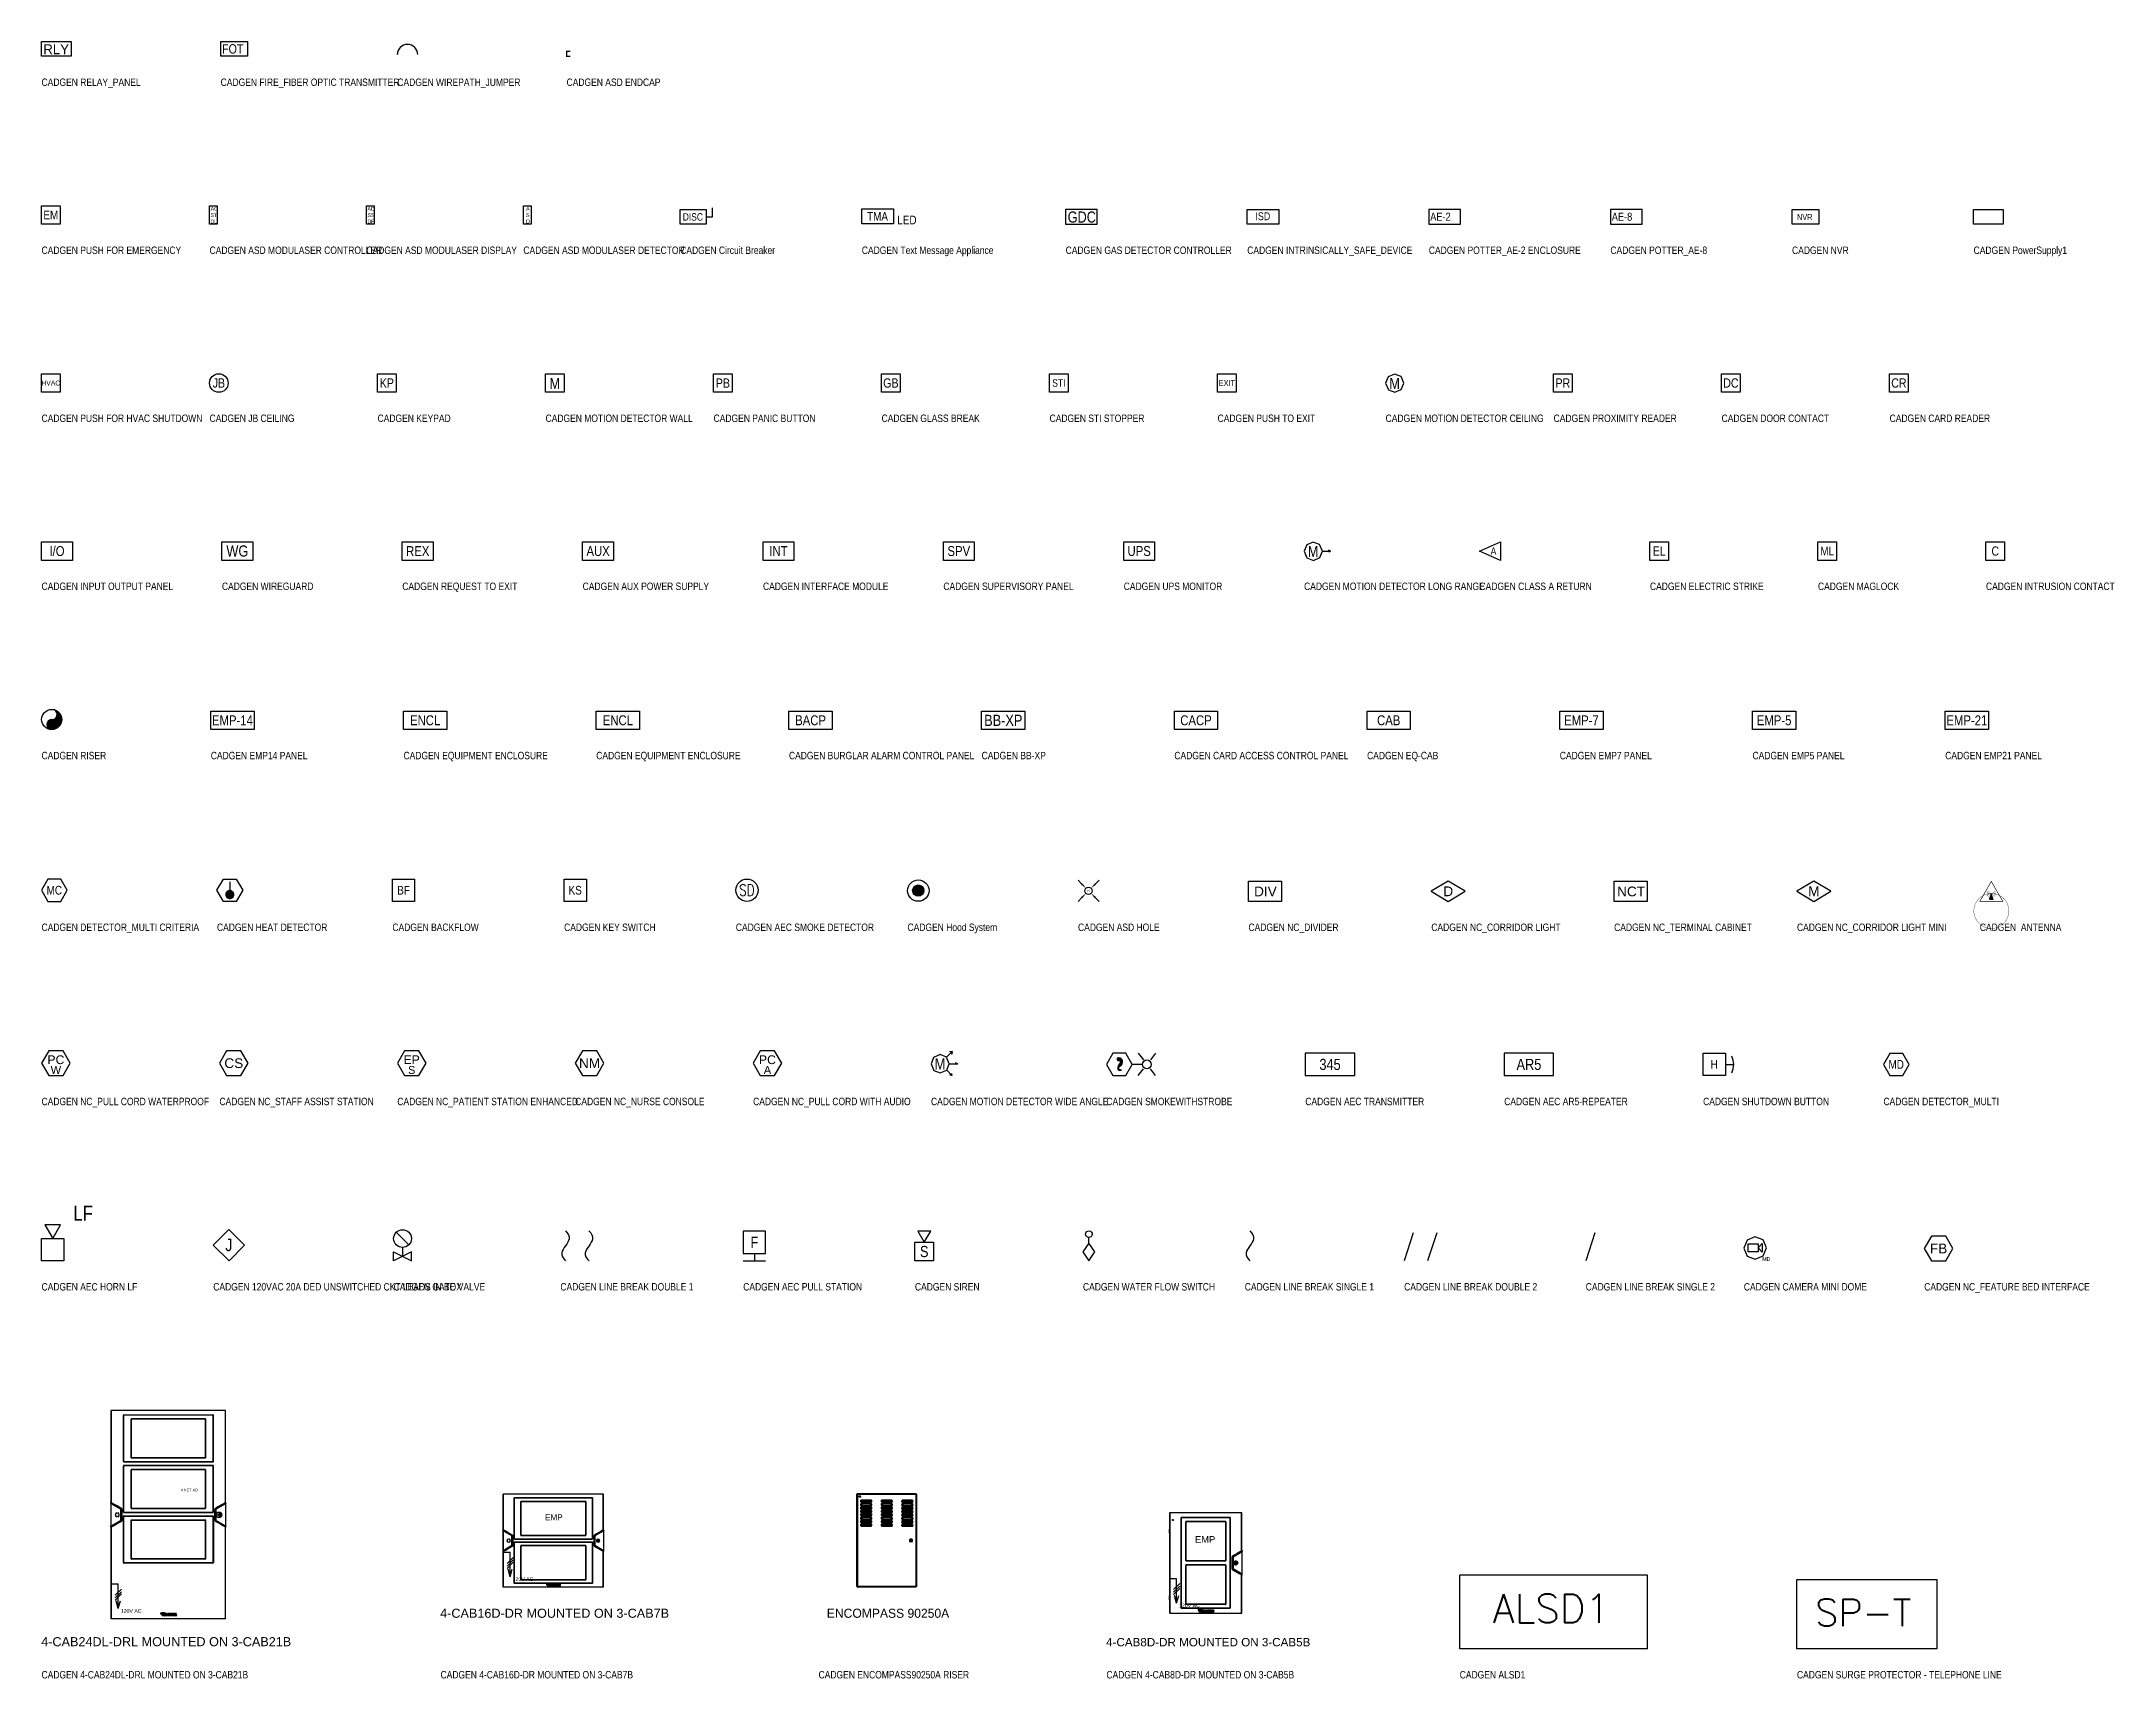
# Model space of a CAD drawing. Extents: x 0 to 1678, y -24 to 1301.
import ezdxf
from ezdxf.enums import TextEntityAlignment as Align

# ---------------------------------------------------------------- set-up
doc = ezdxf.new("R2010")
doc.units = 0
doc.header["$MEASUREMENT"] = 0
doc.set_wipeout_variables(frame=1)
for name, color, linetype in [('3CAB_INNER_DOOR_', 7, 'Continuous'), ('4050100_A_07', 7, 'Continuous'), ('4050102_A_07', 7, 'Continuous'), ('50116-0157_GATOR', 7, 'Continuous'), ('9000993_05', 7, 'Continuous'), ('9001015_06', 7, 'Continuous'), ('9001059_001', 7, 'Continuous'), ('9001067_07', 7, 'Continuous'), ('9300246_05', 7, 'Continuous'), ('C___USERS_SCHERFT', 7, 'Continuous'), ('FA-Riser', 7, 'Continuous'), ('FH-832-6_PENN_DO', 7, 'Continuous'), ('KEY-2', 7, 'Continuous'), ('LEGEND$0$1EFP2-G-ANNO-TEXT', 7, 'Continuous'), ('LEGEND$0$E-ALARM', 7, 'Continuous'), ('LOCK_BARREL-2', 7, 'Continuous'), ('LOCKTAB-2', 7, 'Continuous'), ('PART', 7, 'Continuous'), ('PART2', 7, 'Continuous')]:
    doc.layers.add(name, color=color, linetype=linetype)
doc.layers.add('Visible (ANSI)', color=7, linetype='Continuous', lineweight=50)
doc.layers.add('Visible Narrow (ANSI)', color=7, linetype='Continuous', lineweight=35)
doc.styles.add('ADDRESS', font='sanss___.ttf')
doc.styles.add('AMTS', font='ARIALN.TTF', dxfattribs={"height": 9})
doc.styles.add('Arial', font='arial.ttf')
doc.styles.add('BURG RISER$0$SIMPLEX', font='simplex.shx', dxfattribs={"height": 0.09375})
doc.styles.add('LEGEND$0$SIMPLEX', font='simplex.shx', dxfattribs={"height": 0.09375})
doc.styles.add('ROMANS', font='ROMANS.shx', dxfattribs={"height": 9})

msp = doc.modelspace()

# ---------------------------------------------------------------- texts
at = {"layer": 'FA-Riser', "char_height": 6, "attachment_point": 1, "style": 'AMTS'}
for s, insert in [('CADGEN RELAY_PANEL', (0, 1271)), ('CADGEN FIRE_FIBER OPTIC TRANSMITTER', (145, 1271)), ('CADGEN WIREPATH_JUMPER', (288, 1271)), ('CADGEN ASD ENDCAP', (425, 1271)), ('CADGEN PUSH FOR EMERGENCY', (0, 1135)), ('CADGEN ASD MODULASER CONTROLLER', (136, 1135)), ('CADGEN ASD MODULASER DISPLAY', (263, 1135)), ('CADGEN ASD MODULASER DETECTOR', (390, 1135)), ('CADGEN Circuit Breaker', (517, 1135)), ('CADGEN Text Message Appliance', (664, 1135)), ('CADGEN GAS DETECTOR CONTROLLER', (829, 1135)), ('CADGEN INTRINSICALLY_SAFE_DEVICE', (976, 1135)), ('CADGEN POTTER_AE-2 ENCLOSURE', (1123, 1135)), ('CADGEN POTTER_AE-8', (1270, 1135)), ('CADGEN NVR', (1417, 1135)), ('CADGEN PowerSupply1', (1564, 1135)), ('CADGEN PUSH FOR HVAC SHUTDOWN', (0, 999)), ('CADGEN JB CEILING', (136, 999)), ('CADGEN KEYPAD', (272, 999)), ('CADGEN MOTION DETECTOR WALL', (408, 999)), ('CADGEN PANIC BUTTON', (544, 999)), ('CADGEN GLASS BREAK', (680, 999)), ('CADGEN STI STOPPER', (816, 999)), ('CADGEN PUSH TO EXIT', (952, 999)), ('CADGEN MOTION DETECTOR CEILING', (1088, 999)), ('CADGEN PROXIMITY READER', (1224, 999)), ('CADGEN DOOR CONTACT', (1360, 999)), ('CADGEN CARD READER', (1496, 999)), ('CADGEN INPUT OUTPUT PANEL', (0, 863)), ('CADGEN WIREGUARD', (146, 863)), ('CADGEN REQUEST TO EXIT', (292, 863)), ('CADGEN AUX POWER SUPPLY', (438, 863)), ('CADGEN INTERFACE MODULE', (584, 863)), ('CADGEN SUPERVISORY PANEL', (730, 863)), ('CADGEN UPS MONITOR', (876, 863)), ('CADGEN MOTION DETECTOR LONG RANGE', (1022, 863)), ('CADGEN CLASS A RETURN', (1164, 863)), ('CADGEN ELECTRIC STRIKE', (1302, 863)), ('CADGEN MAGLOCK', (1438, 863)), ('CADGEN INTRUSION CONTACT', (1574, 863)), ('CADGEN RISER', (0, 726)), ('CADGEN EMP14 PANEL', (137, 726)), ('CADGEN EQUIPMENT ENCLOSURE', (293, 726)), ('CADGEN EQUIPMENT ENCLOSURE', (449, 726)), ('CADGEN BURGLAR ALARM CONTROL PANEL', (605, 726)), ('CADGEN BB-XP', (761, 726)), ('CADGEN CARD ACCESS CONTROL PANEL', (917, 726)), ('CADGEN EQ-CAB', (1073, 726)), ('CADGEN EMP7 PANEL', (1229, 726)), ('CADGEN EMP5 PANEL', (1385, 726)), ('CADGEN EMP21 PANEL', (1541, 726)), ('CADGEN DETECTOR_MULTI CRITERIA', (0, 587)), ('CADGEN HEAT DETECTOR', (142, 587)), ('CADGEN BACKFLOW', (284, 587)), ('CADGEN KEY SWITCH', (423, 587)), ('CADGEN AEC SMOKE DETECTOR', (562, 587)), ('CADGEN Hood System', (701, 587)), ('CADGEN ASD HOLE', (839, 587)), ('CADGEN NC_DIVIDER', (977, 587)), ('CADGEN NC_CORRIDOR LIGHT', (1125, 587)), ('CADGEN NC_TERMINAL CABINET', (1273, 587)), ('CADGEN NC_CORRIDOR LIGHT MINI', (1421, 587)), ('CADGEN  ANTENNA', (1569, 587)), ('CADGEN NC_PULL CORD WATERPROOF', (0, 446)), ('CADGEN NC_STAFF ASSIST STATION', (144, 446)), ('CADGEN NC_PATIENT STATION ENHANCED', (288, 446)), ('CADGEN NC_NURSE CONSOLE', (432, 446)), ('CADGEN NC_PULL CORD WITH AUDIO', (576, 446)), ('CADGEN MOTION DETECTOR WIDE ANGLE', (720, 446)), ('CADGEN SMOKEWITHSTROBE', (862, 446)), ('CADGEN AEC TRANSMITTER', (1023, 446)), ('CADGEN AEC AR5-REPEATER', (1184, 446)), ('CADGEN SHUTDOWN BUTTON', (1345, 446)), ('CADGEN DETECTOR_MULTI', (1491, 446)), ('CADGEN AEC HORN LF', (0, 296)), ('CADGEN 120VAC 20A DED UNSWITCHED CKT LEADS IN BOX', (139, 296)), ('CADGEN GATE VALVE', (285, 296)), ('CADGEN LINE BREAK DOUBLE 1', (420, 296)), ('CADGEN AEC PULL STATION', (568, 296)), ('CADGEN SIREN', (707, 296)), ('CADGEN WATER FLOW SWITCH', (843, 296)), ('CADGEN LINE BREAK SINGLE 1', (974, 296)), ('CADGEN LINE BREAK DOUBLE 2', (1103, 296)), ('CADGEN LINE BREAK SINGLE 2', (1250, 296)), ('CADGEN CAMERA MINI DOME', (1378, 296)), ('CADGEN NC_FEATURE BED INTERFACE', (1524, 296)), ('CADGEN 4-CAB24DL-DRL MOUNTED ON 3-CAB21B', (0, -18)), ('CADGEN 4-CAB16D-DR MOUNTED ON 3-CAB7B', (323, -18)), ('CADGEN ENCOMPASS90250A RISER', (629, -18)), ('CADGEN 4-CAB8D-DR MOUNTED ON 3-CAB5B', (862, -18)), ('CADGEN ALSD1', (1148, -18)), ('CADGEN SURGE PROTECTOR - TELEPHONE LINE', (1421, -18))]:
    msp.add_mtext(s, dxfattribs=dict(at, insert=insert))

# ---------------------------------------------------------------- blocks, each defined once
blk = doc.blocks.new('CADGEN ELECTRIC STRIKE')
at = {"color": 0, "linetype": 'ByBlock', "lineweight": -2}
blk.add_lwpolyline([(7.5, 15), (7.5, 0), (-7.5, 0), (-7.5, 15)], close=True, dxfattribs=at)
at = {"color": 7, "linetype": 'ByBlock', "lineweight": -2, "insert": (0, 7.5), "char_height": 7.5, "attachment_point": 5, "style": 'AMTS'}
blk.add_mtext('EL', dxfattribs=at)
at = {"color": 0, "lineweight": 30, "flags": 104}
blk.add_attdef('DeviceAttributes', text='', height=9, dxfattribs=at).set_placement((12, 4.5), align=Align.TOP_LEFT)
blk = doc.blocks.new('CADGEN ALSD1')
for p, q in [((0, 0), (0, 59.7)), ((151.9, 59.7), (0, 59.7)), ((151.9, 0), (151.9, 59.7)), ((151.9, 0), (0, 0))]:
    blk.add_line(p, q)
at = {"style": 'BURG RISER$0$SIMPLEX'}
blk.add_text('ALSD1', height=23.08, dxfattribs=at).set_placement((74, 32.6), align=Align.MIDDLE_CENTER)
at = {"color": 0, "lineweight": 30, "flags": 104}
blk.add_attdef('DeviceAttributes', text='', height=9, dxfattribs=at).set_placement((156.4, 4.5), align=Align.TOP_LEFT)
blk = doc.blocks.new('CADGEN MAGLOCK')
at = {"color": 0, "linetype": 'ByBlock', "lineweight": -2}
blk.add_lwpolyline([(7.5, 15), (7.5, 0), (-7.5, 0), (-7.5, 15)], close=True, dxfattribs=at)
at = {"color": 7, "linetype": 'ByBlock', "lineweight": -2, "insert": (0, 7.5), "char_height": 7, "attachment_point": 5, "style": 'AMTS'}
blk.add_mtext('ML', dxfattribs=at)
at = {"color": 0, "lineweight": 30, "flags": 104}
blk.add_attdef('DeviceAttributes', text='', height=9, dxfattribs=at).set_placement((12, 4.5), align=Align.TOP_LEFT)
blk = doc.blocks.new('CADGEN EMP14 PANEL')
at = {"color": 0, "linetype": 'ByBlock', "lineweight": -2}
blk.add_lwpolyline([(17.5, 15), (17.5, 0), (-17.5, 0), (-17.5, 15)], close=True, dxfattribs=at)
at = {"color": 7, "linetype": 'ByBlock', "lineweight": -2, "insert": (0, 7.5), "char_height": 8, "attachment_point": 5, "style": 'AMTS'}
blk.add_mtext('EMP-14', dxfattribs=at)
at = {"color": 0, "lineweight": 30, "flags": 104}
blk.add_attdef('DeviceAttributes', text='', height=9, dxfattribs=at).set_placement((22, 4.5), align=Align.TOP_LEFT)
blk = doc.blocks.new('CADGEN INTRUSION CONTACT')
at = {"color": 0, "linetype": 'ByBlock', "lineweight": -2}
blk.add_lwpolyline([(7.5, 15), (7.5, 0), (-7.5, 0), (-7.5, 15)], close=True, dxfattribs=at)
at = {"color": 7, "linetype": 'ByBlock', "lineweight": -2, "insert": (0, 7.5), "char_height": 7.5, "attachment_point": 5, "style": 'AMTS'}
blk.add_mtext('C', dxfattribs=at)
at = {"color": 0, "lineweight": 30, "flags": 104}
blk.add_attdef('DeviceAttributes', text='', height=9, dxfattribs=at).set_placement((12, 4.5), align=Align.TOP_LEFT)
blk = doc.blocks.new('CADGEN EQUIPMENT ENCLOSURE')
at = {"color": 0, "linetype": 'ByBlock', "lineweight": -2}
blk.add_lwpolyline([(17.5, 15), (17.5, 0), (-17.5, 0), (-17.5, 15)], close=True, dxfattribs=at)
at = {"color": 7, "linetype": 'ByBlock', "lineweight": -2, "insert": (0, 7.5), "char_height": 8, "attachment_point": 5, "style": 'AMTS'}
blk.add_mtext('ENCL', dxfattribs=at)
at = {"color": 0, "lineweight": 30, "flags": 104}
blk.add_attdef('DeviceAttributes', text='', height=9, dxfattribs=at).set_placement((22, 4.5), align=Align.TOP_LEFT)
blk = doc.blocks.new('CADGEN PowerSupply1')
at = {"color": 0, "linetype": 'Continuous', "lineweight": -2}
for p, q in [((-12, -6), (-12, 6)), ((-12, 6), (12, 6)), ((12, 6), (12, -6)), ((12, -6), (-12, -6))]:
    blk.add_line(p, q, dxfattribs=at)
at = {"color": 0, "lineweight": 30, "flags": 104}
blk.add_attdef('DeviceAttributes', text='', height=9, dxfattribs=at).set_placement((16.5, -1.5), align=Align.TOP_LEFT)
blk = doc.blocks.new('CADGEN WATER FLOW SWITCH')
at = {"color": 0, "linetype": 'Continuous', "lineweight": -2}
for p, q in [((0, 8.4), (-4.8, 1.2)), ((-4.8, 1.2), (0, -6)), ((0, 8.4), (0, 12.9)), ((4.8, 1.2), (0, 8.4)), ((0, -6), (4.8, 1.2))]:
    blk.add_line(p, q, dxfattribs=at)
blk.add_ellipse((0, 15.6), major_axis=(1.2, 2.4), ratio=1, dxfattribs=at)
at = {"color": 0, "lineweight": 30, "flags": 104}
blk.add_attdef('DeviceAttributes', text='', height=9, dxfattribs=at).set_placement((9.3, -1.5), align=Align.TOP_LEFT)
blk = doc.blocks.new('CADGEN INPUT OUTPUT PANEL')
at = {"color": 0, "linetype": 'ByBlock', "lineweight": -2}
blk.add_lwpolyline([(12.5, 15), (12.5, 0), (-12.5, 0), (-12.5, 15)], close=True, dxfattribs=at)
at = {"color": 7, "linetype": 'ByBlock', "lineweight": -2, "insert": (0, 7.5), "char_height": 8, "attachment_point": 5, "style": 'AMTS'}
blk.add_mtext('I/O', dxfattribs=at)
at = {"color": 0, "lineweight": 30, "flags": 104}
blk.add_attdef('DeviceAttributes', text='', height=9, dxfattribs=at).set_placement((17, 4.5), align=Align.TOP_LEFT)
blk = doc.blocks.new('CADGEN Hood System')
h = blk.add_hatch(color=0)
edge = h.paths.add_edge_path()
edge.add_arc((0, 0), 4.6, 0, 360)
at = {"color": 0}
blk.add_circle((0, 0), 8.68, dxfattribs=at)
at = {"color": 0, "linetype": 'Continuous'}
blk.add_circle((0, 0), 4.6, dxfattribs=at)
at = {"color": 0, "lineweight": 30, "flags": 104}
blk.add_attdef('DeviceAttributes', text='', height=9, dxfattribs=at).set_placement((13.2, -4.2), align=Align.TOP_LEFT)
blk = doc.blocks.new('CADGEN LINE BREAK DOUBLE 2')
at = {"color": 0, "linetype": 'Continuous', "lineweight": -2}
for p, q in [((-5.8, 11.3), (-13.2, -11.3)), ((13.2, 11.3), (5.8, -11.3))]:
    blk.add_line(p, q, dxfattribs=at)
at = {"color": 0, "lineweight": 30, "flags": 104}
blk.add_attdef('DeviceAttributes', text='', height=9, dxfattribs=at).set_placement((17.7, -6.8), align=Align.TOP_LEFT)
blk = doc.blocks.new('SE')
at = {"layer": '4050100_A_07', "color": 7, "linetype": 'Continuous'}
for p, q in [((13, 19.81), (12.98, 19.81)), ((12.98, 14.29), (12.98, 19.81)), ((19.84, 19.81), (13, 19.81)), ((13, 14.28), (13, 19.81)), ((19.85, 19.81), (19.84, 19.81)), ((19.84, 14.28), (19.84, 19.81)), ((19.85, 14.29), (19.85, 19.81)), ((12.98, 7.3), (12.98, 12.82)), ((13, 7.3), (13, 12.83)), ((19.84, 7.3), (19.84, 12.83)), ((19.85, 7.3), (19.85, 12.82)), ((13, 7.3), (12.98, 7.3)), ((19.84, 7.3), (13, 7.3)), ((19.85, 7.3), (19.84, 7.3))]:
    blk.add_line(p, q, dxfattribs=at)
at = {"layer": '9000993_05', "color": 7, "linetype": 'Continuous'}
for p, q in [((13.72, 16.75), (13.72, 19.53)), ((13.72, 19.53), (13.72, 19.53)), ((13.72, 16.76), (13.72, 19.53)), ((13.73, 19.53), (13.72, 19.53)), ((13.73, 19.53), (13.73, 16.76)), ((13.75, 19.55), (13.75, 19.55)), ((13.75, 19.54), (13.75, 19.55)), ((19.09, 19.54), (13.75, 19.54)), ((14.18, 16.98), (14.18, 19.3)), ((14.18, 19.3), (14.19, 19.3)), ((14.19, 19.3), (14.19, 16.98)), ((14.2, 19.3), (14.19, 19.3)), ((14.2, 19.31), (14.21, 19.31)), ((14.2, 16.98), (14.2, 19.3)), ((14.2, 19.3), (14.2, 19.3)), ((14.2, 16.98), (14.2, 19.3)), ((18.65, 19.3), (18.64, 19.3)), ((18.64, 19.3), (18.64, 16.98)), ((18.64, 19.3), (18.64, 19.3)), ((18.64, 19.3), (18.64, 16.98)), ((18.65, 16.98), (18.65, 19.3)), ((18.65, 19.3), (18.65, 16.98)), ((18.65, 19.3), (18.65, 19.3)), ((19.09, 19.55), (19.09, 19.55)), ((19.09, 19.54), (19.09, 19.55)), ((19.12, 19.53), (19.11, 19.53)), ((19.11, 16.76), (19.11, 19.53)), ((19.11, 19.53), (19.11, 16.76)), ((19.11, 19.53), (19.11, 19.53)), ((19.12, 16.75), (19.12, 19.53)), ((13.72, 16.75), (13.72, 16.76)), ((13.72, 16.76), (13.73, 16.76)), ((13.72, 13.72), (13.72, 16.49)), ((13.72, 16.49), (13.72, 16.49)), ((13.72, 13.72), (13.72, 16.49)), ((13.73, 16.49), (13.72, 16.49)), ((13.73, 16.49), (13.73, 13.72)), ((13.75, 16.74), (19.09, 16.74)), ((13.75, 16.73), (13.75, 16.74)), ((13.75, 16.73), (13.75, 16.73)), ((13.75, 16.52), (13.75, 16.52)), ((13.75, 16.51), (13.75, 16.52)), ((19.09, 16.51), (13.75, 16.51)), ((14.19, 16.98), (14.18, 16.98)), ((14.18, 13.95), (14.18, 16.26)), ((14.18, 16.26), (14.19, 16.26)), ((14.19, 16.98), (14.2, 16.98)), ((14.19, 16.26), (14.19, 13.95)), ((14.2, 16.26), (14.19, 16.26)), ((14.2, 16.98), (14.2, 16.98)), ((14.2, 16.28), (14.21, 16.28)), ((14.2, 13.95), (14.2, 16.26)), ((14.2, 16.26), (14.2, 16.26)), ((14.2, 13.95), (14.2, 16.26)), ((18.64, 16.97), (18.63, 16.97)), ((18.63, 16.28), (18.64, 16.28)), ((18.64, 16.98), (18.65, 16.98)), ((18.64, 16.98), (18.64, 16.98)), ((18.65, 16.26), (18.64, 16.26)), ((18.64, 16.26), (18.64, 13.95)), ((18.64, 16.26), (18.64, 16.26)), ((18.64, 16.26), (18.64, 13.95)), ((18.65, 16.98), (18.65, 16.98)), ((18.65, 13.95), (18.65, 16.26)), ((18.65, 16.26), (18.65, 13.95)), ((18.65, 16.26), (18.65, 16.26)), ((19.09, 16.73), (19.09, 16.74)), ((19.09, 16.73), (19.09, 16.73)), ((19.09, 16.52), (19.09, 16.52)), ((19.09, 16.51), (19.09, 16.52)), ((19.11, 16.76), (19.12, 16.75)), ((19.11, 16.76), (19.11, 16.76)), ((19.12, 16.49), (19.11, 16.49)), ((19.11, 13.72), (19.11, 16.49)), ((19.11, 16.49), (19.11, 13.72)), ((19.11, 16.49), (19.11, 16.49)), ((19.12, 13.72), (19.12, 16.49)), ((13.72, 13.72), (13.72, 13.72)), ((13.72, 13.72), (13.73, 13.72)), ((13.75, 13.7), (19.09, 13.7)), ((13.75, 13.7), (13.75, 13.69)), ((13.75, 13.7), (13.75, 13.7)), ((14.19, 13.95), (14.18, 13.95)), ((14.19, 13.95), (14.2, 13.95)), ((14.2, 13.95), (14.2, 13.95)), ((18.64, 13.94), (18.63, 13.94)), ((18.64, 13.95), (18.65, 13.95)), ((18.64, 13.95), (18.64, 13.95)), ((18.65, 13.95), (18.65, 13.95)), ((19.09, 13.69), (19.09, 13.7)), ((19.09, 13.7), (19.09, 13.7)), ((19.11, 13.72), (19.12, 13.72)), ((19.11, 13.72), (19.11, 13.72)), ((13.72, 13.46), (13.72, 10.68)), ((13.72, 13.46), (13.72, 13.46)), ((13.72, 10.69), (13.72, 13.46)), ((13.72, 13.46), (13.73, 13.46)), ((13.73, 13.46), (13.73, 10.69)), ((13.75, 13.48), (13.75, 13.48)), ((13.75, 13.48), (13.75, 13.47)), ((19.09, 13.47), (13.75, 13.47)), ((14.18, 10.91), (14.18, 13.23)), ((14.19, 13.23), (14.18, 13.23)), ((14.19, 13.23), (14.19, 10.91)), ((14.2, 13.23), (14.19, 13.23)), ((14.2, 13.24), (14.21, 13.24)), ((14.2, 10.91), (14.2, 13.23)), ((14.2, 13.23), (14.2, 13.23)), ((14.2, 10.91), (14.2, 13.23)), ((18.65, 13.23), (18.64, 13.23)), ((18.64, 13.23), (18.64, 10.91)), ((18.64, 13.23), (18.64, 13.23)), ((18.64, 13.23), (18.64, 10.91)), ((18.65, 13.23), (18.65, 10.91)), ((18.65, 10.91), (18.65, 13.23)), ((18.65, 13.23), (18.65, 13.23)), ((19.09, 13.48), (19.09, 13.48)), ((19.09, 13.48), (19.09, 13.47)), ((19.12, 13.46), (19.11, 13.46)), ((19.11, 13.46), (19.11, 10.69)), ((19.11, 10.69), (19.11, 13.46)), ((19.11, 13.46), (19.11, 13.46)), ((19.12, 13.46), (19.12, 10.68)), ((13.72, 10.68), (13.72, 10.69)), ((13.73, 10.69), (13.72, 10.69)), ((13.75, 10.67), (19.09, 10.67)), ((13.75, 10.67), (13.75, 10.66)), ((13.75, 10.66), (13.75, 10.66)), ((14.18, 10.91), (14.19, 10.91)), ((14.19, 10.91), (14.2, 10.91)), ((14.2, 10.91), (14.2, 10.91)), ((18.64, 10.9), (18.63, 10.9)), ((18.64, 10.91), (18.65, 10.91)), ((18.64, 10.91), (18.64, 10.91)), ((18.65, 10.91), (18.65, 10.91)), ((19.09, 10.67), (19.09, 10.66)), ((19.09, 10.66), (19.09, 10.66)), ((19.11, 10.69), (19.12, 10.68)), ((19.11, 10.69), (19.11, 10.69))]:
    blk.add_line(p, q, dxfattribs=at)
for centre, radius, start, end in [((13.74, 19.53), 0.0247, 89.4736, 179.8578), ((13.75, 19.53), 0.0248, 89.8343, 179.8308), ((13.75, 19.53), 0.0186, 89.6763, 179.6338), ((14.2, 19.3), 0.0145, 89.3872, 179.6418), ((14.2, 19.3), 0.0125, 88.841, 179.2614), ((14.21, 19.3), 0.0125, 88.8352, 179.2547), ((18.63, 19.3), 0.0125, 0.7214, 91.1886), ((18.64, 19.3), 0.0145, 0.3864, 90.5846), ((18.64, 19.3), 0.0125, 0.7149, 91.1827), ((19.09, 19.53), 0.0247, 0.1589, 90.5096), ((19.09, 19.53), 0.0248, 0.1823, 90.1524), ((19.09, 19.53), 0.0186, 0.3042, 90.3857), ((13.75, 16.76), 0.0248, 180.1823, 270.1524), ((13.74, 16.75), 0.0247, 180.1589, 270.5096), ((13.74, 16.49), 0.0247, 89.4736, 179.8578), ((13.75, 16.49), 0.0248, 89.8343, 179.8308), ((13.75, 16.76), 0.0186, 180.3042, 270.3857), ((13.75, 16.49), 0.0186, 89.6763, 179.6338), ((14.2, 16.98), 0.0145, 180.3864, 270.5846), ((14.2, 16.26), 0.0145, 89.3872, 179.6418), ((14.2, 16.98), 0.0125, 180.7149, 271.1827), ((14.2, 16.26), 0.0125, 88.841, 179.2614), ((14.21, 16.98), 0.0125, 180.7214, 271.1886), ((14.21, 16.26), 0.0125, 88.8352, 179.2547), ((18.63, 16.98), 0.0125, 268.8352, 359.2547), ((18.63, 16.26), 0.0125, 0.7214, 91.1886), ((18.64, 16.98), 0.0145, 269.3872, 359.6418), ((18.64, 16.98), 0.0125, 268.841, 359.2614), ((18.64, 16.26), 0.0145, 0.3864, 90.5846), ((18.64, 16.26), 0.0125, 0.7149, 91.1827), ((19.09, 16.76), 0.0186, 269.6763, 359.6338), ((19.09, 16.76), 0.0248, 269.8343, 359.8308), ((19.09, 16.75), 0.0247, 269.4736, 359.8578), ((19.09, 16.49), 0.0247, 0.1589, 90.5096), ((19.09, 16.49), 0.0248, 0.1823, 90.1524), ((19.09, 16.49), 0.0186, 0.3042, 90.3857), ((13.74, 13.72), 0.0247, 180.1589, 270.5096), ((13.75, 13.72), 0.0248, 180.1823, 270.1524), ((13.75, 13.72), 0.0186, 180.3042, 270.3857), ((14.2, 13.95), 0.0145, 180.3864, 270.5846), ((14.2, 13.95), 0.0125, 180.7149, 271.1827), ((14.21, 13.95), 0.0125, 180.7214, 271.1886), ((18.63, 13.95), 0.0125, 268.8352, 359.2547), ((18.64, 13.95), 0.0145, 269.3872, 359.6418), ((18.64, 13.95), 0.0125, 268.841, 359.2614), ((19.09, 13.72), 0.0247, 269.4736, 359.8578), ((19.09, 13.72), 0.0186, 269.6763, 359.6338), ((19.09, 13.72), 0.0248, 269.8343, 359.8308), ((13.74, 13.46), 0.0247, 89.4736, 179.8578), ((13.75, 13.46), 0.0248, 89.8343, 179.8308), ((13.75, 13.46), 0.0186, 89.6763, 179.6338), ((14.2, 13.23), 0.0145, 89.3872, 179.6418), ((14.2, 13.23), 0.0125, 88.841, 179.2614), ((14.21, 13.23), 0.0125, 88.8352, 179.2547), ((18.63, 13.23), 0.0125, 0.7214, 91.1886), ((18.64, 13.23), 0.0145, 0.3864, 90.5846), ((18.64, 13.23), 0.0125, 0.7149, 91.1827), ((19.09, 13.46), 0.0247, 0.1589, 90.5096), ((19.09, 13.46), 0.0248, 0.1823, 90.1524), ((19.09, 13.46), 0.0186, 0.3042, 90.3857), ((13.75, 10.69), 0.0248, 180.1823, 270.1524), ((13.74, 10.68), 0.0247, 180.1589, 270.5096), ((13.75, 10.69), 0.0186, 180.3042, 270.3857), ((14.2, 10.91), 0.0145, 180.3864, 270.5846), ((14.2, 10.91), 0.0125, 180.7149, 271.1827), ((14.21, 10.91), 0.0125, 180.7214, 271.1886), ((18.63, 10.91), 0.0125, 268.8352, 359.2547), ((18.64, 10.91), 0.0145, 269.3872, 359.6418), ((18.64, 10.91), 0.0125, 268.841, 359.2614), ((19.09, 10.69), 0.0186, 269.6763, 359.6338), ((19.09, 10.69), 0.0248, 269.8343, 359.8308), ((19.09, 10.68), 0.0247, 269.4736, 359.8578)]:
    blk.add_arc(centre, radius, start, end, dxfattribs=at)
for centre, major_axis, start_param, end_param in [((14.2, 19.31), (0, -0.002), 4.712391, 6.247716), ((18.64, 19.31), (0, -0.002), 0.035469, 1.570794), ((14.2, 16.97), (0, 0.002), 0.035469, 1.570794), ((14.2, 16.28), (0, -0.002), 4.712391, 6.247716), ((18.64, 16.97), (0, 0.002), 4.712391, 6.247716), ((18.64, 16.28), (0, -0.002), 0.035469, 1.570794), ((14.2, 13.93), (0, 0.002), 0.035469, 1.570794), ((18.64, 13.93), (0, 0.002), 4.712391, 6.247716), ((14.2, 13.24), (0, -0.002), 4.712391, 6.247716), ((18.64, 13.24), (0, -0.002), 0.035469, 1.570794), ((14.2, 10.9), (0, 0.002), 0.035469, 1.570794), ((18.64, 10.9), (0, 0.002), 4.712391, 6.247716)]:
    blk.add_ellipse(centre, major_axis=major_axis, ratio=0.177347, start_param=start_param, end_param=end_param, dxfattribs=at)
for points, knots in [([(13.75, 19.55), (14.18, 19.55), (14.63, 19.55), (15.3, 19.55), (15.52, 19.55), (15.97, 19.55), (16.2, 19.55), (16.65, 19.55), (16.87, 19.55), (17.32, 19.55), (17.54, 19.55), (18.21, 19.55), (18.65, 19.55), (19.09, 19.55)], [0, 0, 0, 0, 0.25, 0.25, 0.375, 0.375, 0.5, 0.5, 0.625, 0.625, 0.75, 0.75, 1, 1, 1, 1]), ([(13.75, 19.55), (13.78, 19.55), (13.85, 19.55), (13.95, 19.55), (14.05, 19.55), (14.15, 19.55), (14.25, 19.55), (14.35, 19.55), (14.45, 19.55), (14.55, 19.55), (14.65, 19.55), (14.75, 19.55), (14.85, 19.55), (14.95, 19.55), (15.05, 19.55), (15.15, 19.55), (15.25, 19.55), (15.35, 19.55), (15.45, 19.55), (15.56, 19.55), (15.66, 19.55), (15.76, 19.55), (15.86, 19.55), (15.96, 19.55), (16.06, 19.55), (16.16, 19.55), (16.27, 19.55), (16.37, 19.55), (16.47, 19.55), (16.57, 19.55), (16.67, 19.55), (16.77, 19.55), (16.87, 19.55), (16.98, 19.55), (17.08, 19.55), (17.18, 19.55), (17.28, 19.55), (17.38, 19.55), (17.48, 19.55), (17.58, 19.55), (17.69, 19.55), (17.79, 19.55), (17.89, 19.55), (17.99, 19.55), (18.09, 19.55), (18.19, 19.55), (18.29, 19.55), (18.39, 19.55), (18.49, 19.55), (18.59, 19.55), (18.69, 19.55), (18.79, 19.55), (18.89, 19.55), (18.99, 19.55), (19.06, 19.55), (19.09, 19.55)], [0, 0, 0, 0, 0.018855, 0.037711, 0.056567, 0.075424, 0.094281, 0.113139, 0.131997, 0.150855, 0.169715, 0.188574, 0.207434, 0.226295, 0.245156, 0.264017, 0.282879, 0.301741, 0.320604, 0.339468, 0.358332, 0.377196, 0.396061, 0.414926, 0.433792, 0.452659, 0.471525, 0.490393, 0.509261, 0.528129, 0.546998, 0.565867, 0.584737, 0.603607, 0.622478, 0.641349, 0.660221, 0.679093, 0.697966, 0.71684, 0.735713, 0.754588, 0.773463, 0.792338, 0.811214, 0.83009, 0.848967, 0.867844, 0.886722, 0.9056, 0.924479, 0.943359, 0.962239, 0.981119, 1, 1, 1, 1]), ([(14.2, 19.31), (14.38, 19.31), (14.57, 19.31), (14.93, 19.31), (15.12, 19.31), (15.68, 19.31), (16.05, 19.31), (16.6, 19.31), (16.79, 19.31), (17.16, 19.31), (17.35, 19.31), (17.9, 19.31), (18.27, 19.31), (18.64, 19.31)], [0, 0, 0, 0, 0.125, 0.125, 0.25, 0.25, 0.5, 0.5, 0.625, 0.625, 0.75, 0.75, 1, 1, 1, 1]), ([(18.64, 19.31), (18.27, 19.31), (17.9, 19.31), (17.35, 19.31), (17.16, 19.31), (16.79, 19.31), (16.6, 19.31), (16.05, 19.31), (15.68, 19.31), (15.12, 19.31), (14.93, 19.31), (14.57, 19.31), (14.38, 19.31), (14.2, 19.31)], [0, 0, 0, 0, 0.25, 0.25, 0.375, 0.375, 0.5, 0.5, 0.75, 0.75, 0.875, 0.875, 1, 1, 1, 1]), ([(14.21, 19.31), (14.57, 19.31), (14.94, 19.31), (15.49, 19.31), (15.68, 19.31), (16.05, 19.31), (16.23, 19.31), (16.79, 19.31), (17.16, 19.31), (17.71, 19.31), (17.9, 19.31), (18.26, 19.31), (18.45, 19.31), (18.63, 19.31)], [0, 0, 0, 0, 0.25, 0.25, 0.375, 0.375, 0.5, 0.5, 0.75, 0.75, 0.875, 0.875, 1, 1, 1, 1]), ([(13.75, 16.73), (14.18, 16.73), (14.63, 16.73), (15.3, 16.73), (15.52, 16.73), (15.97, 16.73), (16.2, 16.73), (16.65, 16.73), (16.87, 16.73), (17.32, 16.73), (17.54, 16.73), (18.21, 16.73), (18.65, 16.73), (19.09, 16.73)], [0, 0, 0, 0, 0.25, 0.25, 0.375, 0.375, 0.5, 0.5, 0.625, 0.625, 0.75, 0.75, 1, 1, 1, 1]), ([(19.09, 16.73), (19.06, 16.73), (18.99, 16.73), (18.89, 16.73), (18.79, 16.73), (18.69, 16.73), (18.59, 16.73), (18.49, 16.73), (18.39, 16.73), (18.29, 16.73), (18.19, 16.73), (18.09, 16.73), (17.99, 16.73), (17.89, 16.73), (17.79, 16.73), (17.69, 16.73), (17.59, 16.73), (17.48, 16.73), (17.38, 16.73), (17.28, 16.73), (17.18, 16.73), (17.08, 16.73), (16.98, 16.73), (16.88, 16.73), (16.78, 16.73), (16.67, 16.73), (16.57, 16.73), (16.47, 16.73), (16.37, 16.73), (16.27, 16.73), (16.17, 16.73), (16.06, 16.73), (15.96, 16.73), (15.86, 16.73), (15.76, 16.73), (15.66, 16.73), (15.56, 16.73), (15.46, 16.73), (15.35, 16.73), (15.25, 16.73), (15.15, 16.73), (15.05, 16.73), (14.95, 16.73), (14.85, 16.73), (14.75, 16.73), (14.65, 16.73), (14.55, 16.73), (14.45, 16.73), (14.35, 16.73), (14.25, 16.73), (14.15, 16.73), (14.05, 16.73), (13.95, 16.73), (13.85, 16.73), (13.78, 16.73), (13.75, 16.73)], [0, 0, 0, 0, 0.018855, 0.037711, 0.056567, 0.075424, 0.094281, 0.113139, 0.131997, 0.150855, 0.169715, 0.188574, 0.207434, 0.226295, 0.245156, 0.264017, 0.282879, 0.301742, 0.320604, 0.339468, 0.358332, 0.377196, 0.396061, 0.414926, 0.433792, 0.452659, 0.471526, 0.490393, 0.509261, 0.528129, 0.546998, 0.565867, 0.584737, 0.603607, 0.622478, 0.641349, 0.660221, 0.679094, 0.697966, 0.71684, 0.735713, 0.754588, 0.773463, 0.792338, 0.811214, 0.83009, 0.848967, 0.867844, 0.886722, 0.9056, 0.924479, 0.943359, 0.962239, 0.981119, 1, 1, 1, 1]), ([(13.75, 16.52), (14.18, 16.52), (14.63, 16.52), (15.3, 16.52), (15.52, 16.52), (15.97, 16.52), (16.2, 16.52), (16.65, 16.52), (16.87, 16.52), (17.32, 16.52), (17.54, 16.52), (18.21, 16.52), (18.65, 16.52), (19.09, 16.52)], [0, 0, 0, 0, 0.25, 0.25, 0.375, 0.375, 0.5, 0.5, 0.625, 0.625, 0.75, 0.75, 1, 1, 1, 1]), ([(13.75, 16.52), (13.78, 16.52), (13.85, 16.52), (13.95, 16.52), (14.05, 16.52), (14.15, 16.52), (14.25, 16.52), (14.35, 16.52), (14.45, 16.52), (14.55, 16.52), (14.65, 16.52), (14.75, 16.52), (14.85, 16.52), (14.95, 16.52), (15.05, 16.52), (15.15, 16.52), (15.25, 16.52), (15.35, 16.52), (15.45, 16.52), (15.56, 16.52), (15.66, 16.52), (15.76, 16.52), (15.86, 16.52), (15.96, 16.52), (16.06, 16.52), (16.16, 16.52), (16.27, 16.52), (16.37, 16.52), (16.47, 16.52), (16.57, 16.52), (16.67, 16.52), (16.77, 16.52), (16.87, 16.52), (16.98, 16.52), (17.08, 16.52), (17.18, 16.52), (17.28, 16.52), (17.38, 16.52), (17.48, 16.52), (17.58, 16.52), (17.69, 16.52), (17.79, 16.52), (17.89, 16.52), (17.99, 16.52), (18.09, 16.52), (18.19, 16.52), (18.29, 16.52), (18.39, 16.52), (18.49, 16.52), (18.59, 16.52), (18.69, 16.52), (18.79, 16.52), (18.89, 16.52), (18.99, 16.52), (19.06, 16.52), (19.09, 16.52)], [0, 0, 0, 0, 0.018855, 0.037711, 0.056567, 0.075424, 0.094281, 0.113139, 0.131997, 0.150855, 0.169715, 0.188574, 0.207434, 0.226295, 0.245156, 0.264017, 0.282879, 0.301741, 0.320604, 0.339468, 0.358332, 0.377196, 0.396061, 0.414926, 0.433792, 0.452659, 0.471525, 0.490393, 0.509261, 0.528129, 0.546998, 0.565867, 0.584737, 0.603607, 0.622478, 0.641349, 0.660221, 0.679093, 0.697966, 0.71684, 0.735713, 0.754588, 0.773463, 0.792338, 0.811214, 0.83009, 0.848967, 0.867844, 0.886722, 0.9056, 0.924479, 0.943359, 0.962239, 0.981119, 1, 1, 1, 1]), ([(18.64, 16.97), (18.46, 16.97), (18.27, 16.97), (17.9, 16.97), (17.72, 16.97), (17.16, 16.97), (16.79, 16.97), (16.23, 16.97), (16.05, 16.97), (15.67, 16.97), (15.49, 16.97), (14.93, 16.97), (14.57, 16.97), (14.2, 16.97)], [0, 0, 0, 0, 0.125, 0.125, 0.25, 0.25, 0.5, 0.5, 0.625, 0.625, 0.75, 0.75, 1, 1, 1, 1]), ([(14.2, 16.97), (14.57, 16.97), (14.93, 16.97), (15.49, 16.97), (15.67, 16.97), (16.05, 16.97), (16.23, 16.97), (16.79, 16.97), (17.16, 16.97), (17.72, 16.97), (17.9, 16.97), (18.27, 16.97), (18.46, 16.97), (18.64, 16.97)], [0, 0, 0, 0, 0.25, 0.25, 0.375, 0.375, 0.5, 0.5, 0.75, 0.75, 0.875, 0.875, 1, 1, 1, 1]), ([(14.2, 16.28), (14.38, 16.28), (14.57, 16.28), (14.93, 16.28), (15.12, 16.28), (15.68, 16.28), (16.05, 16.28), (16.6, 16.28), (16.79, 16.28), (17.16, 16.28), (17.35, 16.28), (17.9, 16.28), (18.27, 16.28), (18.64, 16.28)], [0, 0, 0, 0, 0.125, 0.125, 0.25, 0.25, 0.5, 0.5, 0.625, 0.625, 0.75, 0.75, 1, 1, 1, 1]), ([(18.64, 16.28), (18.27, 16.28), (17.9, 16.28), (17.35, 16.28), (17.16, 16.28), (16.79, 16.28), (16.6, 16.28), (16.05, 16.28), (15.68, 16.28), (15.12, 16.28), (14.93, 16.28), (14.57, 16.28), (14.38, 16.28), (14.2, 16.28)], [0, 0, 0, 0, 0.25, 0.25, 0.375, 0.375, 0.5, 0.5, 0.75, 0.75, 0.875, 0.875, 1, 1, 1, 1]), ([(18.63, 16.97), (18.26, 16.97), (17.9, 16.97), (17.34, 16.97), (17.16, 16.97), (16.79, 16.97), (16.6, 16.97), (16.05, 16.97), (15.68, 16.97), (15.13, 16.97), (14.94, 16.97), (14.57, 16.97), (14.39, 16.97), (14.21, 16.97)], [0, 0, 0, 0, 0.25, 0.25, 0.375, 0.375, 0.5, 0.5, 0.75, 0.75, 0.875, 0.875, 1, 1, 1, 1]), ([(14.21, 16.28), (14.57, 16.28), (14.94, 16.28), (15.49, 16.28), (15.68, 16.28), (16.05, 16.28), (16.23, 16.28), (16.79, 16.28), (17.16, 16.28), (17.71, 16.28), (17.9, 16.28), (18.26, 16.28), (18.45, 16.28), (18.63, 16.28)], [0, 0, 0, 0, 0.25, 0.25, 0.375, 0.375, 0.5, 0.5, 0.75, 0.75, 0.875, 0.875, 1, 1, 1, 1]), ([(19.09, 13.7), (19.06, 13.7), (18.99, 13.7), (18.89, 13.7), (18.79, 13.7), (18.69, 13.7), (18.59, 13.7), (18.49, 13.7), (18.39, 13.7), (18.29, 13.7), (18.19, 13.7), (18.09, 13.7), (17.99, 13.7), (17.89, 13.7), (17.79, 13.7), (17.69, 13.7), (17.59, 13.7), (17.48, 13.7), (17.38, 13.7), (17.28, 13.7), (17.18, 13.7), (17.08, 13.7), (16.98, 13.7), (16.88, 13.7), (16.78, 13.7), (16.67, 13.7), (16.57, 13.7), (16.47, 13.7), (16.37, 13.7), (16.27, 13.7), (16.17, 13.7), (16.06, 13.7), (15.96, 13.7), (15.86, 13.7), (15.76, 13.7), (15.66, 13.7), (15.56, 13.7), (15.46, 13.7), (15.35, 13.7), (15.25, 13.7), (15.15, 13.7), (15.05, 13.7), (14.95, 13.7), (14.85, 13.7), (14.75, 13.7), (14.65, 13.7), (14.55, 13.7), (14.45, 13.7), (14.35, 13.7), (14.25, 13.7), (14.15, 13.7), (14.05, 13.7), (13.95, 13.7), (13.85, 13.7), (13.78, 13.7), (13.75, 13.7)], [0, 0, 0, 0, 0.018855, 0.037711, 0.056567, 0.075424, 0.094281, 0.113139, 0.131997, 0.150855, 0.169715, 0.188574, 0.207434, 0.226295, 0.245156, 0.264017, 0.282879, 0.301742, 0.320604, 0.339468, 0.358332, 0.377196, 0.396061, 0.414926, 0.433792, 0.452659, 0.471526, 0.490393, 0.509261, 0.528129, 0.546998, 0.565867, 0.584737, 0.603607, 0.622478, 0.641349, 0.660221, 0.679094, 0.697966, 0.71684, 0.735713, 0.754588, 0.773463, 0.792338, 0.811214, 0.83009, 0.848967, 0.867844, 0.886722, 0.9056, 0.924479, 0.943359, 0.962239, 0.981119, 1, 1, 1, 1]), ([(13.75, 13.69), (14.18, 13.69), (14.63, 13.69), (15.3, 13.69), (15.52, 13.69), (15.97, 13.69), (16.2, 13.69), (16.65, 13.69), (16.87, 13.69), (17.32, 13.69), (17.54, 13.69), (18.21, 13.69), (18.65, 13.69), (19.09, 13.69)], [0, 0, 0, 0, 0.25, 0.25, 0.375, 0.375, 0.5, 0.5, 0.625, 0.625, 0.75, 0.75, 1, 1, 1, 1]), ([(14.2, 13.94), (14.57, 13.94), (14.93, 13.94), (15.49, 13.94), (15.67, 13.94), (16.05, 13.94), (16.23, 13.94), (16.79, 13.94), (17.16, 13.94), (17.72, 13.94), (17.9, 13.94), (18.27, 13.94), (18.46, 13.94), (18.64, 13.94)], [0, 0, 0, 0, 0.25, 0.25, 0.375, 0.375, 0.5, 0.5, 0.75, 0.75, 0.875, 0.875, 1, 1, 1, 1]), ([(18.64, 13.93), (18.46, 13.93), (18.27, 13.93), (17.9, 13.93), (17.72, 13.93), (17.16, 13.93), (16.79, 13.93), (16.23, 13.93), (16.05, 13.93), (15.67, 13.93), (15.49, 13.93), (14.93, 13.93), (14.57, 13.93), (14.2, 13.93)], [0, 0, 0, 0, 0.125, 0.125, 0.25, 0.25, 0.5, 0.5, 0.625, 0.625, 0.75, 0.75, 1, 1, 1, 1]), ([(18.63, 13.94), (18.26, 13.94), (17.9, 13.94), (17.34, 13.94), (17.16, 13.94), (16.79, 13.94), (16.6, 13.94), (16.05, 13.94), (15.68, 13.94), (15.13, 13.94), (14.94, 13.94), (14.57, 13.94), (14.39, 13.94), (14.21, 13.94)], [0, 0, 0, 0, 0.25, 0.25, 0.375, 0.375, 0.5, 0.5, 0.75, 0.75, 0.875, 0.875, 1, 1, 1, 1]), ([(19.09, 13.48), (18.65, 13.48), (18.21, 13.48), (17.54, 13.48), (17.31, 13.48), (16.87, 13.48), (16.64, 13.48), (16.19, 13.48), (15.97, 13.48), (15.52, 13.48), (15.3, 13.48), (14.63, 13.48), (14.18, 13.48), (13.75, 13.48)], [0, 0, 0, 0, 0.25, 0.25, 0.375, 0.375, 0.5, 0.5, 0.625, 0.625, 0.75, 0.75, 1, 1, 1, 1]), ([(13.75, 13.48), (13.78, 13.48), (13.85, 13.48), (13.95, 13.48), (14.05, 13.48), (14.15, 13.48), (14.25, 13.48), (14.35, 13.48), (14.45, 13.48), (14.55, 13.48), (14.65, 13.48), (14.75, 13.48), (14.85, 13.48), (14.95, 13.48), (15.05, 13.48), (15.15, 13.48), (15.25, 13.48), (15.35, 13.48), (15.45, 13.48), (15.56, 13.48), (15.66, 13.48), (15.76, 13.48), (15.86, 13.48), (15.96, 13.48), (16.06, 13.48), (16.16, 13.48), (16.27, 13.48), (16.37, 13.48), (16.47, 13.48), (16.57, 13.48), (16.67, 13.48), (16.77, 13.48), (16.87, 13.48), (16.98, 13.48), (17.08, 13.48), (17.18, 13.48), (17.28, 13.48), (17.38, 13.48), (17.48, 13.48), (17.58, 13.48), (17.69, 13.48), (17.79, 13.48), (17.89, 13.48), (17.99, 13.48), (18.09, 13.48), (18.19, 13.48), (18.29, 13.48), (18.39, 13.48), (18.49, 13.48), (18.59, 13.48), (18.69, 13.48), (18.79, 13.48), (18.89, 13.48), (18.99, 13.48), (19.06, 13.48), (19.09, 13.48)], [0, 0, 0, 0, 0.018855, 0.037711, 0.056567, 0.075424, 0.094281, 0.113139, 0.131997, 0.150855, 0.169715, 0.188574, 0.207434, 0.226295, 0.245156, 0.264017, 0.282879, 0.301742, 0.320604, 0.339468, 0.358332, 0.377196, 0.396061, 0.414926, 0.433792, 0.452659, 0.471526, 0.490393, 0.509261, 0.528129, 0.546998, 0.565867, 0.584737, 0.603607, 0.622478, 0.641349, 0.660221, 0.679094, 0.697966, 0.71684, 0.735713, 0.754588, 0.773463, 0.792338, 0.811214, 0.83009, 0.848967, 0.867844, 0.886722, 0.9056, 0.924479, 0.943359, 0.962239, 0.981119, 1, 1, 1, 1]), ([(14.2, 13.24), (14.38, 13.24), (14.57, 13.24), (14.93, 13.24), (15.12, 13.24), (15.68, 13.24), (16.05, 13.24), (16.6, 13.24), (16.79, 13.24), (17.16, 13.24), (17.35, 13.24), (17.9, 13.24), (18.27, 13.24), (18.64, 13.24)], [0, 0, 0, 0, 0.125, 0.125, 0.25, 0.25, 0.5, 0.5, 0.625, 0.625, 0.75, 0.75, 1, 1, 1, 1]), ([(18.64, 13.24), (18.27, 13.24), (17.9, 13.24), (17.35, 13.24), (17.16, 13.24), (16.79, 13.24), (16.6, 13.24), (16.05, 13.24), (15.68, 13.24), (15.12, 13.24), (14.93, 13.24), (14.57, 13.24), (14.38, 13.24), (14.2, 13.24)], [0, 0, 0, 0, 0.25, 0.25, 0.375, 0.375, 0.5, 0.5, 0.75, 0.75, 0.875, 0.875, 1, 1, 1, 1]), ([(14.21, 13.24), (14.57, 13.24), (14.94, 13.24), (15.49, 13.24), (15.68, 13.24), (16.05, 13.24), (16.23, 13.24), (16.79, 13.24), (17.16, 13.24), (17.71, 13.24), (17.9, 13.24), (18.26, 13.24), (18.45, 13.24), (18.63, 13.24)], [0, 0, 0, 0, 0.25, 0.25, 0.375, 0.375, 0.5, 0.5, 0.75, 0.75, 0.875, 0.875, 1, 1, 1, 1]), ([(19.09, 10.66), (18.65, 10.66), (18.21, 10.66), (17.54, 10.66), (17.31, 10.66), (16.87, 10.66), (16.64, 10.66), (16.19, 10.66), (15.97, 10.66), (15.52, 10.66), (15.3, 10.66), (14.63, 10.66), (14.18, 10.66), (13.75, 10.66)], [0, 0, 0, 0, 0.25, 0.25, 0.375, 0.375, 0.5, 0.5, 0.625, 0.625, 0.75, 0.75, 1, 1, 1, 1]), ([(19.09, 10.66), (19.06, 10.66), (18.99, 10.66), (18.89, 10.66), (18.79, 10.66), (18.69, 10.66), (18.59, 10.66), (18.49, 10.66), (18.39, 10.66), (18.29, 10.66), (18.19, 10.66), (18.09, 10.66), (17.99, 10.66), (17.89, 10.66), (17.79, 10.66), (17.69, 10.66), (17.59, 10.66), (17.48, 10.66), (17.38, 10.66), (17.28, 10.66), (17.18, 10.66), (17.08, 10.66), (16.98, 10.66), (16.88, 10.66), (16.78, 10.66), (16.67, 10.66), (16.57, 10.66), (16.47, 10.66), (16.37, 10.66), (16.27, 10.66), (16.17, 10.66), (16.06, 10.66), (15.96, 10.66), (15.86, 10.66), (15.76, 10.66), (15.66, 10.66), (15.56, 10.66), (15.46, 10.66), (15.35, 10.66), (15.25, 10.66), (15.15, 10.66), (15.05, 10.66), (14.95, 10.66), (14.85, 10.66), (14.75, 10.66), (14.65, 10.66), (14.55, 10.66), (14.45, 10.66), (14.35, 10.66), (14.25, 10.66), (14.15, 10.66), (14.05, 10.66), (13.95, 10.66), (13.85, 10.66), (13.78, 10.66), (13.75, 10.66)], [0, 0, 0, 0, 0.018855, 0.037711, 0.056567, 0.075424, 0.094281, 0.113139, 0.131997, 0.150855, 0.169715, 0.188574, 0.207434, 0.226295, 0.245156, 0.264017, 0.282879, 0.301741, 0.320604, 0.339468, 0.358332, 0.377196, 0.396061, 0.414926, 0.433792, 0.452659, 0.471525, 0.490393, 0.509261, 0.528129, 0.546998, 0.565867, 0.584737, 0.603607, 0.622478, 0.641349, 0.660221, 0.679093, 0.697966, 0.71684, 0.735713, 0.754588, 0.773463, 0.792338, 0.811214, 0.83009, 0.848967, 0.867844, 0.886722, 0.9056, 0.924479, 0.943359, 0.962239, 0.981119, 1, 1, 1, 1]), ([(18.64, 10.9), (18.46, 10.9), (18.27, 10.9), (17.9, 10.9), (17.72, 10.9), (17.16, 10.9), (16.79, 10.9), (16.23, 10.9), (16.05, 10.9), (15.67, 10.9), (15.49, 10.9), (14.93, 10.9), (14.57, 10.9), (14.2, 10.9)], [0, 0, 0, 0, 0.125, 0.125, 0.25, 0.25, 0.5, 0.5, 0.625, 0.625, 0.75, 0.75, 1, 1, 1, 1]), ([(14.2, 10.9), (14.57, 10.9), (14.93, 10.9), (15.49, 10.9), (15.67, 10.9), (16.05, 10.9), (16.23, 10.9), (16.79, 10.9), (17.16, 10.9), (17.72, 10.9), (17.9, 10.9), (18.27, 10.9), (18.46, 10.9), (18.64, 10.9)], [0, 0, 0, 0, 0.25, 0.25, 0.375, 0.375, 0.5, 0.5, 0.75, 0.75, 0.875, 0.875, 1, 1, 1, 1]), ([(18.63, 10.9), (18.26, 10.9), (17.9, 10.9), (17.34, 10.9), (17.16, 10.9), (16.79, 10.9), (16.6, 10.9), (16.05, 10.9), (15.68, 10.9), (15.13, 10.9), (14.94, 10.9), (14.57, 10.9), (14.39, 10.9), (14.21, 10.9)], [0, 0, 0, 0, 0.25, 0.25, 0.375, 0.375, 0.5, 0.5, 0.75, 0.75, 0.875, 0.875, 1, 1, 1, 1])]:
    blk.add_open_spline(points, degree=3, knots=knots, dxfattribs=at)
at = {"layer": '9001059_001', "color": 7, "linetype": 'Continuous'}
for p, q in [((16.05, 7.56), (16.05, 7.64)), ((16.05, 7.64), (16.14, 7.64)), ((16.14, 7.56), (16.05, 7.56)), ((16.09, 7.67), (16.08, 7.67)), ((16.14, 7.62), (16.08, 7.62)), ((16.08, 7.62), (16.08, 7.61)), ((16.08, 7.61), (16.14, 7.61)), ((16.14, 7.59), (16.08, 7.59)), ((16.08, 7.59), (16.08, 7.58)), ((16.08, 7.58), (16.14, 7.58)), ((16.14, 7.64), (16.14, 7.62)), ((16.14, 7.61), (16.14, 7.59)), ((16.14, 7.58), (16.14, 7.56)), ((16.16, 7.64), (16.23, 7.64)), ((16.16, 7.56), (16.16, 7.64)), ((16.23, 7.56), (16.16, 7.56)), ((16.23, 7.62), (16.18, 7.62)), ((16.18, 7.62), (16.18, 7.58)), ((16.18, 7.58), (16.23, 7.58)), ((16.18, 7.54), (16.9, 7.54)), ((16.87, 7.49), (16.18, 7.49)), ((16.24, 7.6), (16.24, 7.61)), ((16.27, 7.64), (16.3, 7.64)), ((16.3, 7.56), (16.27, 7.64)), ((16.27, 7.62), (16.27, 7.59)), ((16.3, 7.64), (16.32, 7.58)), ((16.33, 7.56), (16.3, 7.56)), ((16.32, 7.58), (16.34, 7.64)), ((16.32, 7.58), (16.32, 7.58)), ((16.35, 7.62), (16.33, 7.56)), ((16.34, 7.64), (16.36, 7.64)), ((16.35, 7.62), (16.35, 7.62)), ((16.37, 7.56), (16.35, 7.62)), ((16.36, 7.64), (16.38, 7.58)), ((16.4, 7.56), (16.37, 7.56)), ((16.38, 7.58), (16.4, 7.64)), ((16.38, 7.58), (16.38, 7.58)), ((16.42, 7.64), (16.4, 7.56)), ((16.4, 7.64), (16.42, 7.64)), ((16.42, 7.56), (16.46, 7.64)), ((16.45, 7.56), (16.42, 7.56)), ((16.46, 7.58), (16.45, 7.56)), ((16.46, 7.64), (16.5, 7.64)), ((16.51, 7.58), (16.46, 7.58)), ((16.48, 7.62), (16.47, 7.59)), ((16.47, 7.59), (16.5, 7.59)), ((16.5, 7.59), (16.48, 7.62)), ((16.5, 7.64), (16.54, 7.56)), ((16.51, 7.56), (16.51, 7.58)), ((16.54, 7.56), (16.51, 7.56)), ((16.55, 7.64), (16.63, 7.64)), ((16.55, 7.56), (16.55, 7.64)), ((16.58, 7.56), (16.55, 7.56)), ((16.58, 7.62), (16.58, 7.6)), ((16.62, 7.62), (16.58, 7.62)), ((16.58, 7.6), (16.62, 7.6)), ((16.58, 7.58), (16.58, 7.56)), ((16.62, 7.58), (16.58, 7.58)), ((16.63, 7.61), (16.63, 7.62)), ((16.63, 7.56), (16.63, 7.57)), ((16.65, 7.56), (16.63, 7.56)), ((16.64, 7.59), (16.64, 7.59)), ((16.65, 7.62), (16.65, 7.61)), ((16.65, 7.58), (16.65, 7.56)), ((16.67, 7.64), (16.75, 7.64)), ((16.67, 7.56), (16.67, 7.64)), ((16.75, 7.56), (16.67, 7.56)), ((16.74, 7.62), (16.69, 7.62)), ((16.69, 7.62), (16.69, 7.58)), ((16.69, 7.58), (16.74, 7.58)), ((16.75, 7.6), (16.75, 7.61)), ((16.78, 7.62), (16.78, 7.59)), ((16.79, 7.59), (16.82, 7.59)), ((16.79, 7.58), (16.79, 7.59)), ((16.86, 7.56), (16.82, 7.56)), ((16.83, 7.64), (16.86, 7.64)), ((16.86, 7.63), (16.83, 7.63)), ((16.83, 7.58), (16.86, 7.58)), ((16.89, 7.62), (16.87, 7.62)), ((16.89, 7.62), (16.89, 7.62)), ((16.9, 7.54), (16.9, 7.51))]:
    blk.add_line(p, q, dxfattribs=at)
for centre, radius, start, end in [((16.18, 7.51), 0.0252, 90, 270), ((16.87, 7.51), 0.0249, 270, 359.9727)]:
    blk.add_arc(centre, radius, start, end, dxfattribs=at)
for points in [[(16.08, 7.67), (16.06, 7.67), (16, 7.67), (15.94, 7.65)], [(15.94, 7.65), (15.95, 7.64), (15.98, 7.56), (16.09, 7.49)], [(16.01, 7.58), (15.97, 7.62), (15.98, 7.64), (15.98, 7.64)], [(15.98, 7.64), (16.02, 7.67), (16.08, 7.66), (16.09, 7.66)], [(16.15, 7.53), (16.07, 7.51), (16.02, 7.57), (16.01, 7.58)], [(16.23, 7.65), (16.23, 7.65), (16.17, 7.67), (16.09, 7.67)], [(16.09, 7.66), (16.17, 7.66), (16.23, 7.65), (16.23, 7.65)], [(16.09, 7.49), (16.11, 7.5), (16.15, 7.53), (16.15, 7.53)], [(16.23, 7.64), (16.26, 7.64), (16.27, 7.64), (16.27, 7.62)], [(16.24, 7.61), (16.24, 7.62), (16.24, 7.62), (16.23, 7.62)], [(16.23, 7.58), (16.24, 7.58), (16.24, 7.59), (16.24, 7.6)], [(16.27, 7.59), (16.27, 7.57), (16.26, 7.56), (16.23, 7.56)], [(16.63, 7.62), (16.63, 7.62), (16.62, 7.62), (16.62, 7.62)], [(16.62, 7.6), (16.62, 7.6), (16.63, 7.61), (16.63, 7.61)], [(16.63, 7.57), (16.63, 7.58), (16.62, 7.58), (16.62, 7.58)], [(16.63, 7.64), (16.65, 7.64), (16.65, 7.63), (16.65, 7.62)], [(16.65, 7.61), (16.65, 7.6), (16.65, 7.6), (16.64, 7.59)], [(16.64, 7.59), (16.65, 7.59), (16.65, 7.59), (16.65, 7.58)], [(16.75, 7.61), (16.75, 7.62), (16.75, 7.62), (16.74, 7.62)], [(16.74, 7.58), (16.75, 7.58), (16.75, 7.59), (16.75, 7.6)], [(16.75, 7.64), (16.77, 7.64), (16.78, 7.64), (16.78, 7.62)], [(16.78, 7.59), (16.78, 7.57), (16.77, 7.56), (16.75, 7.56)], [(16.82, 7.56), (16.8, 7.56), (16.79, 7.57), (16.79, 7.58)], [(16.82, 7.59), (16.82, 7.58), (16.82, 7.58), (16.83, 7.58)], [(16.85, 7.61), (16.89, 7.61), (16.9, 7.61), (16.9, 7.59)], [(16.86, 7.64), (16.89, 7.64), (16.89, 7.64), (16.89, 7.62)], [(16.87, 7.62), (16.87, 7.62), (16.87, 7.63), (16.86, 7.63)], [(16.9, 7.59), (16.9, 7.56), (16.89, 7.56), (16.86, 7.56)]]:
    blk.add_open_spline(points, degree=3, dxfattribs=at)
for points, knots in [([(16.86, 7.58), (16.86, 7.58), (16.87, 7.58), (16.87, 7.59), (16.87, 7.59), (16.87, 7.59), (16.84, 7.59), (16.8, 7.59), (16.79, 7.6), (16.79, 7.62), (16.79, 7.63), (16.79, 7.64), (16.83, 7.64)], [0, 0, 0, 0, 0.25, 0.25, 0.25, 0.5, 0.5, 0.5, 0.75, 0.75, 0.75, 1, 1, 1, 1]), ([(16.83, 7.63), (16.82, 7.63), (16.82, 7.62), (16.82, 7.62), (16.82, 7.61), (16.82, 7.61), (16.85, 7.61)], [0, 0, 0, 0, 0.5, 0.5, 0.5, 1, 1, 1, 1])]:
    blk.add_open_spline(points, degree=3, knots=knots, dxfattribs=at)
at = {"layer": '9300246_05', "color": 7, "linetype": 'Continuous'}
for p, q in [((12.96, 14.3), (12.96, 14.24)), ((12.96, 14.24), (12.96, 14.24)), ((12.96, 14.24), (12.97, 14.24)), ((13.57, 13.89), (12.97, 14.24)), ((12.97, 14.24), (13.57, 13.89)), ((12.97, 14.24), (12.97, 14.24)), ((12.97, 14.24), (12.97, 12.87)), ((12.97, 14.24), (12.97, 14.24)), ((12.97, 14.24), (12.97, 12.87)), ((12.99, 14.28), (12.99, 14.23)), ((13.57, 13.89), (13.58, 13.9)), ((13.57, 13.22), (13.57, 13.89)), ((13.57, 13.89), (13.57, 13.22)), ((13.57, 13.89), (13.57, 13.89)), ((13.57, 13.89), (13.57, 13.89)), ((13.58, 13.89), (13.57, 13.89)), ((13.58, 13.89), (13.58, 13.21)), ((13.58, 13.21), (13.58, 13.89)), ((13.58, 13.89), (13.58, 13.89)), ((13.6, 13.9), (13.6, 13.21)), ((13.63, 13.9), (13.6, 13.9)), ((13.63, 13.9), (13.63, 13.21)), ((19.21, 13.9), (19.24, 13.9)), ((19.21, 13.21), (19.21, 13.9)), ((19.24, 13.21), (19.24, 13.9)), ((19.26, 13.9), (19.27, 13.89)), ((19.27, 13.89), (19.26, 13.89)), ((19.26, 13.21), (19.26, 13.89)), ((19.26, 13.89), (19.26, 13.21)), ((19.26, 13.89), (19.26, 13.89)), ((19.27, 13.89), (19.87, 14.24)), ((19.87, 14.24), (19.27, 13.89)), ((19.27, 13.89), (19.27, 13.22)), ((19.27, 13.22), (19.27, 13.89)), ((19.27, 13.89), (19.27, 13.89)), ((19.27, 13.89), (19.27, 13.89)), ((19.84, 14.23), (19.84, 14.28)), ((19.87, 14.24), (19.87, 14.29)), ((19.87, 14.24), (19.87, 14.24)), ((19.87, 14.24), (19.87, 14.24)), ((19.87, 12.87), (19.87, 14.24)), ((19.87, 14.24), (19.87, 14.24)), ((19.87, 12.87), (19.87, 14.24)), ((19.87, 14.24), (19.87, 14.24)), ((12.97, 12.87), (12.96, 12.86)), ((12.96, 12.86), (12.96, 12.86)), ((12.96, 12.86), (12.96, 12.81)), ((13.57, 13.22), (12.97, 12.87)), ((12.97, 12.87), (13.57, 13.22)), ((12.97, 12.87), (12.97, 12.87)), ((12.97, 12.87), (12.97, 12.87)), ((12.99, 12.88), (12.99, 12.83)), ((13.24, 13.56), (13.23, 13.56)), ((13.24, 13.54), (13.23, 13.54)), ((13.33, 13.67), (13.33, 13.66)), ((13.33, 13.44), (13.33, 13.45)), ((13.38, 13.66), (13.38, 13.67)), ((13.38, 13.44), (13.38, 13.45)), ((13.47, 13.56), (13.46, 13.56)), ((13.46, 13.54), (13.47, 13.54)), ((13.57, 13.22), (13.58, 13.21)), ((13.57, 13.22), (13.57, 13.22)), ((13.57, 13.22), (13.57, 13.22)), ((13.58, 13.21), (13.57, 13.22)), ((13.58, 13.21), (13.58, 13.21)), ((13.63, 13.21), (13.6, 13.21)), ((19.21, 13.21), (19.24, 13.21)), ((19.27, 13.22), (19.26, 13.21)), ((19.26, 13.21), (19.27, 13.22)), ((19.26, 13.21), (19.26, 13.21)), ((19.27, 13.22), (19.87, 12.87)), ((19.27, 13.22), (19.27, 13.22)), ((19.27, 13.22), (19.27, 13.22)), ((19.87, 12.87), (19.27, 13.22)), ((19.84, 12.82), (19.84, 12.88)), ((19.87, 12.87), (19.87, 12.87)), ((19.87, 12.87), (19.87, 12.87)), ((19.87, 12.86), (19.87, 12.87)), ((19.87, 12.81), (19.87, 12.86)), ((19.87, 12.86), (19.87, 12.86))]:
    blk.add_line(p, q, dxfattribs=at)
for centre, radius, start, end in [((12.97, 14.24), 0.00253, 180.4961, 239.5946), ((13.57, 13.89), 0.0025, 0.0392, 59.9608), ((13.58, 13.89), 0.00496, 0.0366, 60.5169), ((13.58, 13.89), 0.00246, 0.0299, 61.0571), ((13.59, 13.9), 0.0377, 0.04, 60.4987), ((19.25, 13.9), 0.0376, 142.0695, 179.9964), ((19.25, 13.9), 0.0372, 118.8969, 141.8705), ((19.26, 13.89), 0.00496, 119.483, 179.9635), ((19.26, 13.89), 0.00246, 118.9427, 179.9704), ((19.27, 13.89), 0.0025, 120.0392, 179.9608), ((19.87, 14.24), 0.00253, 300.4054, 359.5039), ((12.97, 12.86), 0.00253, 120.4054, 179.5039), ((13.35, 13.55), 0.12, 101.8719, 175.0789), ((13.35, 13.55), 0.12, 184.9211, 258.1281), ((13.35, 13.55), 0.108, 103.1808, 174.5439), ((13.35, 13.55), 0.108, 185.4561, 256.8192), ((13.35, 13.55), 0.12, 4.9211, 78.1281), ((13.35, 13.55), 0.108, 5.4561, 76.8192), ((13.35, 13.55), 0.12, 281.8719, 355.0789), ((13.35, 13.55), 0.108, 283.1808, 354.5439), ((13.57, 13.22), 0.0025, 300.0392, 359.9608), ((13.58, 13.21), 0.00496, 299.483, 359.9635), ((13.58, 13.21), 0.00246, 298.9427, 359.9704), ((13.59, 13.21), 0.0372, 298.8969, 321.8705), ((13.59, 13.21), 0.0376, 322.0695, 359.9964), ((19.25, 13.21), 0.0377, 180.04, 240.4987), ((19.26, 13.21), 0.00496, 180.0366, 240.5169), ((19.26, 13.21), 0.00246, 180.0299, 241.0571), ((19.27, 13.22), 0.0025, 180.0392, 239.9608), ((19.87, 12.86), 0.00253, 0.4961, 59.5946)]:
    blk.add_arc(centre, radius, start, end, dxfattribs=at)
for centre, major_axis, ratio, start_param, end_param in [((13, 14.28), (0.0392, -0.0227), 0.030233, 1.866177, 3.159036), ((13, 14.22), (0.0392, -0.0212), 0.029208, 1.864506, 3.157365), ((13, 14.22), (0.0367, -0.0212), 0.030233, 1.866177, 3.158158), ((12.97, 14.24), (0, -0.00569), 0.022674, 1.557697, 2.724518), ((12.97, 14.24), (-0.00125, 0.00353), 0.025839, 4.682091, 6.217981), ((12.97, 14.24), (0.00226, 0.00107), 0.998126, 3.141593, 3.748412), ((16.42, 11.82), (-12.49, 7.22), 0.030233, -1.326436, -1.275416), ((16.42, 11.77), (-12.49, 7.22), 0.03023, -1.324, -1.275421), ((16.42, 11.77), (-12.48, 7.22), 0.030233, -1.323995, -1.275416), ((12.99, 14.23), (-0.00123, -0.00218), 0.240978, 4.84791, 6.247218), ((13.57, 13.89), (-0.0000597, -0.0000345), 0.999188, 2.618346, 3.66484), ((13.58, 13.9), (-0.00123, -0.00217), 0.198925, 4.824889, 6.247567), ((16.42, 11.82), (12.49, 7.22), 0.03023, 1.275421, 1.327361), ((16.42, 11.82), (12.48, 7.22), 0.030233, 1.275416, 1.326278), ((16.42, 11.77), (12.49, 7.22), 0.03023, 1.275421, 1.324), ((16.42, 11.77), (12.48, 7.22), 0.030233, 1.275416, 1.323995), ((19.26, 13.9), (0.00123, -0.00217), 0.198925, 0.035619, 1.458296), ((19.27, 13.89), (0.0000597, -0.0000345), 0.999188, 2.618346, 3.66484), ((19.83, 14.28), (-0.0367, -0.0212), 0.030233, 3.125027, 4.417008), ((19.83, 14.27), (-0.0392, -0.0212), 0.029208, 3.12582, 4.418679), ((19.84, 14.28), (0.00123, -0.00218), 0.240978, 1.435276, 3.17756), ((19.83, 14.22), (-0.0392, -0.0212), 0.029208, 3.12582, 4.418679), ((19.84, 14.23), (0.00123, -0.00218), 0.240978, 0.035967, 1.435276), ((19.84, 14.22), (-0.0367, -0.0212), 0.030233, 3.125027, 4.417008), ((19.87, 14.24), (0, 0.00569), 0.022674, 0.417075, 1.583895), ((19.87, 14.24), (-0.00125, -0.00353), 0.025839, 3.206797, 4.742687), ((19.87, 14.24), (-0.00226, 0.00107), 0.998126, 2.534773, 3.141593), ((13, 12.88), (0.0392, 0.0212), 0.029208, 3.12582, 4.418679), ((13, 12.84), (0.0392, 0.0212), 0.029208, 3.12582, 4.418679), ((13, 12.89), (0.0367, 0.0212), 0.030233, 3.125027, 4.417008), ((12.97, 12.87), (0, -0.00569), 0.022674, 0.417075, 1.583895), ((12.97, 12.87), (0.00125, 0.00353), 0.025839, 3.206797, 4.742687), ((12.97, 12.87), (0.00226, -0.00107), 0.998126, 2.534773, 3.141593), ((13, 12.83), (0.0367, 0.0212), 0.030233, 3.125027, 4.417008), ((16.42, 15.34), (-12.49, -7.22), 0.03023, 1.275421, 1.324), ((16.42, 15.34), (-12.48, -7.22), 0.030233, 1.275416, 1.323995), ((16.42, 15.29), (-12.49, -7.22), 0.03023, 1.275421, 1.327361), ((16.42, 15.29), (-12.48, -7.22), 0.030233, 1.275416, 1.326278), ((12.99, 12.88), (-0.00123, 0.00218), 0.240978, 0.035967, 1.435276), ((12.99, 12.83), (-0.00123, 0.00218), 0.240978, 1.435276, 3.17756), ((13.57, 13.22), (-0.0000597, 0.0000345), 0.999188, 2.618346, 3.66484), ((13.58, 13.21), (-0.00123, 0.00217), 0.198925, 0.035619, 1.458296), ((16.42, 15.29), (12.49, -7.22), 0.030233, -1.326436, -1.275416), ((16.42, 15.34), (12.49, -7.22), 0.03023, -1.324, -1.275421), ((16.42, 15.34), (12.48, -7.22), 0.030233, -1.323995, -1.275416), ((19.26, 13.21), (0.00123, 0.00217), 0.198925, 4.824889, 6.247567), ((19.27, 13.22), (0.0000597, 0.0000345), 0.999188, 2.618346, 3.66484), ((19.83, 12.88), (-0.0392, 0.0212), 0.029208, 1.864506, 3.157365), ((19.84, 12.88), (0.00123, 0.00218), 0.240978, 4.84791, 6.247218), ((19.83, 12.83), (-0.0392, 0.0227), 0.030233, 1.866177, 3.159036), ((19.84, 12.89), (-0.0367, 0.0212), 0.030233, 1.866177, 3.158158), ((19.87, 12.87), (0, 0.00569), 0.022674, 1.557697, 2.724518), ((19.87, 12.87), (0.00125, -0.00353), 0.025839, 4.682091, 6.217981), ((19.87, 12.87), (-0.00226, -0.00107), 0.998126, 3.141594, 3.748412)]:
    blk.add_ellipse(centre, major_axis=major_axis, ratio=ratio, start_param=start_param, end_param=end_param, dxfattribs=at)
at = {"layer": 'KEY-2', "color": 7, "linetype": 'Continuous'}
for p, q in [((19.58, 13.56), (19.37, 13.56)), ((19.37, 13.56), (19.37, 13.54)), ((19.58, 13.54), (19.37, 13.54)), ((19.58, 13.54), (19.58, 13.56))]:
    blk.add_line(p, q, dxfattribs=at)
at = {"layer": 'LOCKTAB-2', "color": 7, "linetype": 'Continuous'}
for radius, start, end in [(0.0331, 290.567, 319.5859), (0.0299, 289.5508, 320.2172)]:
    blk.add_arc((19.49, 13.55), radius, start, end, dxfattribs=at)
at = {"layer": 'PART', "color": 7, "linetype": 'Continuous'}
for radius in [0.169, 0.156]:
    blk.add_circle((19.45, 13.55), radius, dxfattribs=at)
for radius, start, end in [(0.0712, 8.7394, 171.2606), (0.0688, 9.0599, 170.9401), (0.0673, 9.2521, 170.7479), (0.0712, 189.023, 350.977), (0.0688, 189.354, 350.646), (0.0673, 189.5526, 350.4474)]:
    blk.add_arc((19.5, 13.55), radius, start, end, dxfattribs=at)
at = {"layer": 'PART2', "color": 7, "linetype": 'Continuous'}
for p, q in [((19.49, 13.53), (19.5, 13.52)), ((19.5, 13.52), (19.49, 13.51)), ((19.49, 13.51), (19.49, 13.49)), ((19.49, 13.49), (19.49, 13.49)), ((19.51, 13.53), (19.51, 13.54)), ((19.51, 13.5), (19.51, 13.53)), ((19.51, 13.5), (19.51, 13.5)), ((19.51, 13.49), (19.51, 13.49)), ((19.51, 13.49), (19.51, 13.49))]:
    blk.add_line(p, q, dxfattribs=at)
for centre, radius, start, end in [((19.5, 13.55), 0.0673, 9.2521, 170.7479), ((19.5, 13.55), 0.0673, 189.5526, 261.2019), ((19.5, 13.55), 0.0648, 9.6122, 170.3878), ((19.5, 13.55), 0.0648, 189.9246, 260.8303), ((19.51, 13.54), 0.0214, 178.1126, 209.9676), ((19.51, 13.55), 0.0109, 193.1058, 230.726), ((19.5, 13.52), 0.00389, 283.2093, 29.9676), ((19.5, 13.55), 0.0673, 278.7593, 350.4474), ((19.5, 13.55), 0.0648, 277.3389, 350.0754), ((19.51, 13.5), 0.00896, 122.054, 221.2869)]:
    blk.add_arc(centre, radius, start, end, dxfattribs=at)
blk = doc.blocks.new('CADGEN 4-CAB24DL-DRL MOUNTED ON 3-CAB21B')
for p, q in [((-46.3, 28.3), (-40.6, 28.3)), ((-38.1, 24.1), (-43.1, 19.2)), ((-38.1, 22), (-43.1, 17.1)), ((-38.1, 20.2), (-43.1, 15.2)), ((-40.6, 8.3), (-40.6, 28.3)), ((-40.6, 8.3), (-42.3, 14.5)), ((-40.6, 8.3), (-38.9, 14.5))]:
    blk.add_line(p, q)
at = {"xscale": 13.48378864016185, "yscale": 13.48378864016185, "zscale": 13.48378864016185}
blk.add_blockref('SE', (-221.4, -98.5), dxfattribs=at)
at = {"attachment_point": 5}
for s, insert, char_height in [('{\\fArial|b0|i0|c0|p34;\\C7;4-NET-AD}', (16.9, 104.3), 2.124), ('{\\fArial|b0|i0|c0|p34;\\C7;4-CAB24DL-DRL MOUNTED ON 3-CAB21B}', (-1.8, -18.5), 7.325)]:
    blk.add_mtext(s, dxfattribs=dict(at, insert=insert, char_height=char_height))
at = {"insert": (-21.8, 7.9), "char_height": 3, "attachment_point": 3, "line_spacing_factor": 1.793954, "style": 'ADDRESS'}
blk.add_mtext('\\pxqc;120V AC', dxfattribs=at)
at = {"color": 0, "lineweight": 30, "flags": 104}
blk.add_attdef('DeviceAttributes', text='', height=9, dxfattribs=at).set_placement((103.6, -19.7), align=Align.TOP_LEFT)
blk = doc.blocks.new('CADGEN ASD MODULASER CONTROLLER')
blk.add_lwpolyline([(-3.1, 15), (3.1, 15), (3.1, 0), (-3.1, 0)], close=True)
at = {"color": 7, "char_height": 3.07, "attachment_point": 1, "style": 'AMTS'}
for s, insert in [('A\\PS\\PD', (-2.3, 14.1)), ('C\\PT\\PL', (0.6, 14.1))]:
    blk.add_mtext(s, dxfattribs=dict(at, insert=insert))
at = {"color": 0, "lineweight": 30, "flags": 104}
blk.add_attdef('DeviceAttributes', text='', height=9, dxfattribs=at).set_placement((7.6, 4.5), align=Align.TOP_LEFT)
blk = doc.blocks.new('CADGEN DETECTOR_MULTI')
at = {"color": 0, "lineweight": -2}
blk.add_lwpolyline([(5.3, -9), (10.5, -0.1), (5.3, 8.9), (-5.1, 8.9), (-10.3, -0.1), (-5.1, -9)], close=True, dxfattribs=at)
at = {"color": 0, "lineweight": -2, "style": 'AMTS', "flags": 8}
blk.add_attdef('MD', text='', height=7, dxfattribs=at).set_placement((0, 0), align=Align.MIDDLE_CENTER)
at = {"color": 0, "lineweight": 30, "flags": 104}
blk.add_attdef('DeviceAttributes', text='', height=9, dxfattribs=at).set_placement((15, -4.5), align=Align.TOP_LEFT)
blk = doc.blocks.new('CADGEN SMOKEWITHSTROBE')
at = {"lineweight": -2}
h = blk.add_hatch(color=0, dxfattribs=at)
h.dxf.hatch_style = 1
edge = h.paths.add_edge_path()
edge.add_spline(control_points=[(-0.8, 5.2), (-0.6, 5.2), (0.2, 5.3), (1.7, 4.7), (2.9, 2.8), (2.6, 0.3), (1.1, -1.1), (-0.2, -2), (-0.7, -3.3), (0, -4.8), (2.5, -4.5), (-0.3, -5.3), (-1.4, -3.7), (-1.3, -1.9), (-0.5, -0.3), (0.7, 0.8), (1.1, 2.1), (0.2, 3.1), (-1, 3), (-2, 3.8), (-1.8, 4.8), (-1.2, 5.1), (-0.9, 5.2), (-0.8, 5.2)], knot_values=[0, 0, 0, 0, 0.501359, 2.439251, 4.489808, 6.865277, 9.359, 10.393183, 11.453228, 13.189528, 14.471345, 15.800208, 18.203787, 19.265824, 21.231198, 23.261522, 24.129924, 25.146265, 26.59862, 27.564989, 28.483227, 29.080337, 29.461804, 29.461804, 29.461804, 29.461804], degree=3, periodic=0)
at = {"color": 0, "lineweight": -2}
for p, q in [((18.8, 0), (10.4, 0)), ((15.4, 9), (19.5, 3.7)), ((29.3, 9), (25.2, 3.7)), ((15.4, -9), (19.5, -3.7)), ((29.3, -9), (25.2, -3.7))]:
    blk.add_line(p, q, dxfattribs=at)
blk.add_lwpolyline([(5.2, -9), (10.4, 0), (5.2, 9), (-5.2, 9), (-10.4, 0), (-5.2, -9)], close=True, dxfattribs=at)
blk.add_circle((22.3, 0), 3.59, dxfattribs=at)
at = {"color": 0, "lineweight": -2, "start_tangent": (0.991955, 0.147673), "end_tangent": (0.974653, 0.210274)}
blk.add_spline([(-0.8, 5.2), (-0.3, 5.2), (1.6, 4.6), (2.6, 2.8), (2.4, 0.5), (0.7, -1.4), (-0.1, -2.1), (-0.5, -3.1), (0.5, -4.5), (1.7, -4.6), (0.4, -4.9), (-1.3, -3.2), (-1.3, -2.2), (-0.4, -0.4), (0.8, 1.2), (0.9, 2.1), (0.3, 2.9), (-1.1, 3.2), (-1.8, 3.9), (-1.6, 4.8), (-1.1, 5.1), (-0.8, 5.2)], degree=3, dxfattribs=at)
at = {"color": 0, "lineweight": 30, "flags": 104}
blk.add_attdef('DeviceAttributes', text='', height=9, dxfattribs=at).set_placement((33.8, -4.5), align=Align.TOP_LEFT)
blk = doc.blocks.new('CADGEN WIREGUARD')
at = {"color": 0, "linetype": 'ByBlock', "lineweight": -2}
blk.add_lwpolyline([(12.5, 15), (12.5, 0), (-12.5, 0), (-12.5, 15)], close=True, dxfattribs=at)
at = {"color": 7, "linetype": 'ByBlock', "lineweight": -2, "insert": (0, 7.5), "char_height": 9, "attachment_point": 5, "style": 'AMTS'}
blk.add_mtext('WG', dxfattribs=at)
at = {"color": 0, "lineweight": 30, "flags": 104}
blk.add_attdef('DeviceAttributes', text='', height=9, dxfattribs=at).set_placement((17, 4.5), align=Align.TOP_LEFT)
blk = doc.blocks.new('CADGEN NC_FEATURE BED INTERFACE')
at = {"flags": 128}
blk.add_lwpolyline([(11.6, 0), (5.8, 10), (-5.8, 10), (-11.6, 0), (-5.8, -10), (5.8, -10)], close=True, dxfattribs=at)
at = {"style": 'Arial'}
blk.add_text('FB', height=7.89, dxfattribs=at).set_placement((0, 0), align=Align.MIDDLE_CENTER)
at = {"color": 0, "lineweight": 30, "flags": 104}
blk.add_attdef('DeviceAttributes', text='', height=9, dxfattribs=at).set_placement((16.1, -5.5), align=Align.TOP_LEFT)
blk = doc.blocks.new('CADGEN PUSH FOR HVAC SHUTDOWN')
at = {"color": 0, "linetype": 'ByBlock', "lineweight": -2}
blk.add_lwpolyline([(7.5, 15), (7.5, 0), (-7.5, 0), (-7.5, 15)], close=True, dxfattribs=at)
at = {"color": 7, "linetype": 'ByBlock', "lineweight": -2, "insert": (0, 7.5), "char_height": 4, "attachment_point": 5, "style": 'AMTS'}
blk.add_mtext('HVAC', dxfattribs=at)
at = {"color": 0, "lineweight": 30, "flags": 104}
blk.add_attdef('DeviceAttributes', text='', height=9, dxfattribs=at).set_placement((12, 4.5), align=Align.TOP_LEFT)
blk = doc.blocks.new('CADGEN ASD MODULASER DISPLAY')
blk.add_lwpolyline([(-3.1, 15), (3.1, 15), (3.1, 0), (-3.1, 0)], close=True)
at = {"color": 7, "char_height": 3.07, "attachment_point": 1, "style": 'AMTS'}
for s, insert in [('A\\PS\\PD', (-2.3, 14.1)), ('D\\PS\\PP', (0.6, 14.1))]:
    blk.add_mtext(s, dxfattribs=dict(at, insert=insert))
at = {"color": 0, "lineweight": 30, "flags": 104}
blk.add_attdef('DeviceAttributes', text='', height=9, dxfattribs=at).set_placement((7.6, 4.5), align=Align.TOP_LEFT)
blk = doc.blocks.new('CADGEN NC_DIVIDER')
blk.add_lwpolyline([(-13.3, 8.1), (13.3, 8.1), (13.3, -8.1), (-13.3, -8.1)], close=True)
at = {"style": 'Arial'}
blk.add_text('DIV', height=7.89, dxfattribs=at).set_placement((0.4, -0.1), align=Align.MIDDLE_CENTER)
at = {"color": 0, "lineweight": 30, "flags": 104}
blk.add_attdef('DeviceAttributes', text='', height=9, dxfattribs=at).set_placement((17.8, -3.6), align=Align.TOP_LEFT)
blk = doc.blocks.new('CADGEN AEC TRANSMITTER')
blk.add_lwpolyline([(-20, -9), (20, -9), (20, 9), (-20, 9)], close=True)
at = {"style": 'ROMANS'}
blk.add_attdef('345', text='', height=9, dxfattribs=at).set_placement((0, 0), align=Align.MIDDLE_CENTER)
at = {"color": 0, "lineweight": 30, "flags": 104}
blk.add_attdef('DeviceAttributes', text='', height=9, dxfattribs=at).set_placement((24.5, -4.5), align=Align.TOP_LEFT)
blk = doc.blocks.new('CADGEN MOTION DETECTOR WIDE ANGLE')
at = {"color": 0, "lineweight": -2}
for p, q in [((5.2, 5.5), (9.9, 10.1)), ((7.5, 0.3), (14.1, 0.3)), ((9.9, 10.1), (7.7, 9.8)), ((9.9, 10.1), (9.6, 8)), ((9.6, 8), (9.9, 10.1)), ((14.1, 0.3), (12.5, 1)), ((12.5, 1), (14.1, 0.3)), ((14.1, 0.3), (12.7, -0.5)), ((5.4, -5), (9.6, -9.3)), ((9.6, -9.3), (7.9, -8.9)), ((9.6, -9.3), (9.3, -7.6)), ((9.3, -7.6), (9.6, -9.3))]:
    blk.add_line(p, q, dxfattribs=at)
blk.add_lwpolyline([(5.4, -5), (7.5, 0.3), (5.2, 5.5), (0, 7.6), (-5.2, 5.3), (-7.3, 0.1), (-5.1, -5.1), (0.2, -7.2)], close=True, dxfattribs=at)
at = {"color": 7, "linetype": 'Continuous', "lineweight": -2, "insert": (0, 0), "char_height": 9, "attachment_point": 5, "style": 'AMTS'}
blk.add_mtext('M', dxfattribs=at)
at = {"color": 0, "lineweight": 30, "flags": 104}
blk.add_attdef('DeviceAttributes', text='', height=9, dxfattribs=at).set_placement((18.6, -4.8), align=Align.TOP_LEFT)
blk = doc.blocks.new('CADGEN JB CEILING')
blk.add_circle((0, 0), 7.5)
at = {"color": 7, "linetype": 'ByBlock', "lineweight": -2, "insert": (0, 0), "char_height": 7.5, "attachment_point": 5, "style": 'AMTS'}
blk.add_mtext('JB', dxfattribs=at)
at = {"color": 0, "lineweight": 30, "flags": 104}
blk.add_attdef('DeviceAttributes', text='', height=9, dxfattribs=at).set_placement((12, -3), align=Align.TOP_LEFT)
blk = doc.blocks.new('CADGEN KEYPAD')
at = {"color": 0, "linetype": 'ByBlock', "lineweight": -2}
blk.add_lwpolyline([(7.5, 15), (7.5, 0), (-7.5, 0), (-7.5, 15)], close=True, dxfattribs=at)
at = {"color": 7, "linetype": 'ByBlock', "lineweight": -2, "insert": (0, 7.5), "char_height": 7.5, "attachment_point": 5, "style": 'AMTS'}
blk.add_mtext('KP', dxfattribs=at)
at = {"color": 0, "lineweight": 30, "flags": 104}
blk.add_attdef('DeviceAttributes', text='', height=9, dxfattribs=at).set_placement((12, 4.5), align=Align.TOP_LEFT)
blk = doc.blocks.new('CADGEN  ANTENNA')
at = {"linetype": 'ByBlock', "lineweight": -2}
h = blk.add_hatch(dxfattribs=at)
h.set_pattern_fill('ANSI31', color=0)
h.set_pattern_definition([(45, (643.72299, -24.9012), (-0.088388348, 0.088388348), [])])
h.paths.add_polyline_path([(0.3, 6.1, 1), (-0.3, 6.1, 1)])
h.paths.add_polyline_path([(0.3, 5.3), (-0.3, 5.3), (-1.5, 1.6), (1.5, 1.6)])
at = {"color": 0, "linetype": 'ByBlock', "lineweight": -2, "const_width": 0.5}
blk.add_lwpolyline([(9.3, 0), (0, 16.1), (-9.3, 0)], close=True, dxfattribs=at)
at = {"color": 0, "linetype": 'ByBlock', "lineweight": -2, "const_width": 0.25}
for points in [[(-2.3, 8.4, 0.414214), (-2.3, 3.8)], [(-1.6, 7.7, 0.414214), (-1.6, 4.5)], [(-0.9, 7, 0.414214), (-0.9, 5.2)], [(0.9, 5.2, 0.414214), (0.9, 7)], [(1.6, 4.5, 0.414214), (1.6, 7.7)], [(2.3, 3.8, 0.414214), (2.3, 8.4)]]:
    blk.add_lwpolyline(points, format="xyb", dxfattribs=at)
for points in [[(-0.3, 5.3), (-1.5, 1.6)], [(0.3, 5.3), (1.5, 1.6), (-1.5, 1.6)], [(0.3, 5.3), (-0.3, 5.3)]]:
    blk.add_lwpolyline(points, dxfattribs=at)
blk.add_lwpolyline([(0, 6.4, 566.595417), (0.1, 6.4, 0.001765)], format="xyb", close=True, dxfattribs=at)
at = {"color": 0, "lineweight": 30, "flags": 104}
blk.add_attdef('DeviceAttributes', text='', height=9, dxfattribs=at).set_placement((13.8, 4.5), align=Align.TOP_LEFT)
blk = doc.blocks.new('CADGEN NC_PULL CORD WATERPROOF')
at = {"flags": 128}
blk.add_lwpolyline([(11.6, 0), (5.8, 10), (-5.8, 10), (-11.6, 0), (-5.8, -10), (5.8, -10)], close=True, dxfattribs=at)
at = {"style": 'Arial'}
for s, height, p in [('PC', 7.1, (0, 2.8)), ('W', 6.39, (0, -5.5))]:
    blk.add_text(s, height=height, dxfattribs=at).set_placement(p, align=Align.MIDDLE_CENTER)
at = {"color": 0, "lineweight": 30, "flags": 104}
blk.add_attdef('DeviceAttributes', text='', height=9, dxfattribs=at).set_placement((16.1, -5.5), align=Align.TOP_LEFT)
blk = doc.blocks.new('CADGEN REQUEST TO EXIT')
at = {"color": 0, "linetype": 'ByBlock', "lineweight": -2}
blk.add_lwpolyline([(12.5, 15), (12.5, 0), (-12.5, 0), (-12.5, 15)], close=True, dxfattribs=at)
at = {"color": 7, "linetype": 'ByBlock', "lineweight": -2, "insert": (0, 7.5), "char_height": 8, "attachment_point": 5, "style": 'AMTS'}
blk.add_mtext('REX', dxfattribs=at)
at = {"color": 0, "lineweight": 30, "flags": 104}
blk.add_attdef('DeviceAttributes', text='', height=9, dxfattribs=at).set_placement((17, 4.5), align=Align.TOP_LEFT)
blk = doc.blocks.new('CADGEN WIREPATH_JUMPER')
at = {"color": 18, "true_color": 0x000000}
blk.add_wipeout([(-8.2, -1.4), (-8, 1.4), (-0.7, 1.4), (-0.7, -1.4)], dxfattribs=at)
blk.add_wipeout([(8.3, -1.4), (8, 1.4), (0.7, 1.4), (0.7, -1.4)], dxfattribs=at)
blk.add_arc((0, 0), 8.25, 0, 180)
at = {"color": 0, "lineweight": 30, "flags": 104}
blk.add_attdef('DeviceAttributes', text='', height=9, dxfattribs=at).set_placement((12.8, 3.1), align=Align.TOP_LEFT)
blk = doc.blocks.new('CADGEN ASD HOLE')
for p, q in [((-5.3, 5.3), (-8.5, 8.5)), ((5.3, 5.3), (8.5, 8.5)), ((-5.3, -5.3), (-8.5, -8.5)), ((5.3, -5.3), (8.5, -8.5))]:
    blk.add_line(p, q)
blk.add_circle((0, 0), 3)
for points in [[(-4.8, 5.8), (-2.1, 2.1), (-5.8, 4.8)], [(5.8, 4.8), (2.1, 2.1), (4.8, 5.8)], [(-5.8, -4.8), (-2.1, -2.1), (-4.8, -5.8)], [(4.8, -5.8), (2.1, -2.1), (5.8, -4.8)]]:
    blk.add_solid(points)
blk.add_text('H', height=2.03).set_placement((0, 0), align=Align.MIDDLE_CENTER)
at = {"color": 0, "lineweight": 30, "flags": 104}
blk.add_attdef('DeviceAttributes', text='', height=9, dxfattribs=at).set_placement((13, -4), align=Align.TOP_LEFT)
blk = doc.blocks.new('CADGEN ASD MODULASER DETECTOR')
blk.add_lwpolyline([(-3.1, 15), (3.1, 15), (3.1, 0), (-3.1, 0)], close=True)
at = {"color": 7, "insert": (-0.9, 14.1), "char_height": 3.07, "attachment_point": 1, "style": 'AMTS'}
blk.add_mtext('A\\PS\\PD', dxfattribs=at)
at = {"color": 0, "lineweight": 30, "flags": 104}
blk.add_attdef('DeviceAttributes', text='', height=9, dxfattribs=at).set_placement((7.6, 4.5), align=Align.TOP_LEFT)
blk = doc.blocks.new('CADGEN ASD ENDCAP')
at = {"const_width": 1}
blk.add_lwpolyline([(3, 2.1), (0, 2.1), (0, -1.9), (3, -1.9)], dxfattribs=at)
at = {"color": 0, "lineweight": 30, "flags": 104}
blk.add_attdef('DeviceAttributes', text='', height=9, dxfattribs=at).set_placement((7.5, 2.6), align=Align.TOP_LEFT)
blk = doc.blocks.new('CADGEN Text Message Appliance')
at = {"color": 0, "lineweight": 30, "flags": 104}
blk.add_attdef('DeviceAttributes', text='', height=9, dxfattribs=at).set_placement((35.5, 4.1), align=Align.TOP_LEFT)
blk.add_wipeout([(-12.8, 0), (-12.8, 12), (12.8, 12), (12.8, 0)])
at = {"color": 0, "lineweight": -2}
blk.add_lwpolyline([(-12.8, 12), (12.8, 12), (12.8, 0), (-12.8, 0)], close=True, dxfattribs=at)
at = {"color": 0, "lineweight": -2, "style": 'AMTS'}
for s, p in [('TMA', (-0.1, 6)), ('LED', (23.7, 3.1))]:
    blk.add_text(s, height=7, dxfattribs=at).set_placement(p, align=Align.MIDDLE_CENTER)
blk = doc.blocks.new('CADGEN AEC AR5-REPEATER')
blk.add_lwpolyline([(-20, -9), (20, -9), (20, 9), (-20, 9)], close=True)
at = {"style": 'ROMANS'}
blk.add_attdef('AR5', text='', height=9, dxfattribs=at).set_placement((0, 0), align=Align.MIDDLE_CENTER)
at = {"color": 0, "lineweight": 30, "flags": 104}
blk.add_attdef('DeviceAttributes', text='', height=9, dxfattribs=at).set_placement((24.5, -4.5), align=Align.TOP_LEFT)
blk = doc.blocks.new('CADGEN NC_STAFF ASSIST STATION')
at = {"flags": 128}
blk.add_lwpolyline([(11.6, 0), (5.8, 10), (-5.8, 10), (-11.6, 0), (-5.8, -10), (5.8, -10)], close=True, dxfattribs=at)
at = {"style": 'Arial'}
blk.add_text('CS', height=7.89, dxfattribs=at).set_placement((0, 0), align=Align.MIDDLE_CENTER)
at = {"color": 0, "lineweight": 30, "flags": 104}
blk.add_attdef('DeviceAttributes', text='', height=9, dxfattribs=at).set_placement((16.1, -5.5), align=Align.TOP_LEFT)
blk = doc.blocks.new('CADGEN RELAY_PANEL')
at = {"linetype": 'Continuous', "lineweight": -2}
for p, q in [((-12, -6), (-12, 6)), ((-12, 6), (12, 6)), ((12, 6), (12, -6)), ((12, -6), (-12, -6))]:
    blk.add_line(p, q, dxfattribs=at)
blk.add_text('RLY', height=8).set_placement((-10.6, -4.3))
at = {"color": 0, "lineweight": 30, "flags": 104}
blk.add_attdef('DeviceAttributes', text='', height=9, dxfattribs=at).set_placement((16.5, -1.5), align=Align.TOP_LEFT)
blk = doc.blocks.new('CADGEN 120VAC 20A DED UNSWITCHED CKT LEADS IN BOX')
at = {"color": 0, "lineweight": -2}
blk.add_lwpolyline([(-0.2, 12.8), (12.6, 0.2), (0, -12.6), (-12.8, 0)], close=True, dxfattribs=at)
at = {"color": 0, "lineweight": -2, "insert": (-0.2, 0.2), "char_height": 10, "attachment_point": 5, "style": 'AMTS'}
blk.add_mtext_dynamic_manual_height_columns('J', width=6.833, gutter_width=1, heights=[0], dxfattribs=at)
at = {"color": 0, "lineweight": 30, "flags": 104}
blk.add_attdef('DeviceAttributes', text='', height=9, dxfattribs=at).set_placement((17.1, -8.1), align=Align.TOP_LEFT)
blk = doc.blocks.new('CADGEN NC_PATIENT STATION ENHANCED')
at = {"flags": 128}
blk.add_lwpolyline([(11.6, 0), (5.8, 10), (-5.8, 10), (-11.6, 0), (-5.8, -10), (5.8, -10)], close=True, dxfattribs=at)
at = {"style": 'Arial'}
for s, height, p in [('EP', 7.1, (0, 2.8)), ('S', 6.39, (0, -5.5))]:
    blk.add_text(s, height=height, dxfattribs=at).set_placement(p, align=Align.MIDDLE_CENTER)
at = {"color": 0, "lineweight": 30, "flags": 104}
blk.add_attdef('DeviceAttributes', text='', height=9, dxfattribs=at).set_placement((16.1, -5.5), align=Align.TOP_LEFT)
blk = doc.blocks.new('CADGEN BURGLAR ALARM CONTROL PANEL')
at = {"color": 0, "linetype": 'ByBlock', "lineweight": -2}
blk.add_lwpolyline([(17.5, 15), (17.5, 0), (-17.5, 0), (-17.5, 15)], close=True, dxfattribs=at)
at = {"color": 7, "linetype": 'ByBlock', "lineweight": -2, "insert": (0, 7.5), "char_height": 8, "attachment_point": 5, "style": 'AMTS'}
blk.add_mtext('BACP', dxfattribs=at)
at = {"color": 0, "lineweight": 30, "flags": 104}
blk.add_attdef('DeviceAttributes', text='', height=9, dxfattribs=at).set_placement((22, 4.5), align=Align.TOP_LEFT)
blk = doc.blocks.new('CADGEN RISER')
at = {"color": 0, "linetype": 'Continuous'}
for p, q in [((-3.7, -5.5), (2.1, 0.3)), ((-3.4, -6.1), (6.9, 4.3)), ((-3.1, -6.6), (7.3, 3.7)), ((-2.7, -7.1), (7.5, 3.1)), ((-2.2, -7.5), (7.8, 2.5)), ((-1.6, -7.8), (8, 1.8)), ((-1, -8.1), (8.1, 1)), ((-0.2, -8.2), (8.2, 0.2)), ((1.8, 7.9), (1.8, 8)), ((2.3, 7.6), (2.5, 7.8)), ((2.9, 7.3), (3.1, 7.5)), ((3.3, 6.8), (3.7, 7.3)), ((3.7, 6.3), (4.3, 6.9)), ((3.9, 2.1), (6.6, 4.8)), ((4, 5.8), (4.8, 6.6)), ((4.2, 5.1), (5.3, 6.2)), ((4.3, 3.4), (6.2, 5.3)), ((4.4, 4.4), (5.8, 5.8)), ((-3.9, -3.9), (-0.1, -0.1)), ((-3.9, -4.8), (0.8, -0.1)), ((-3.7, -2.8), (-1.1, -0.2)), ((0.7, -8.1), (8.1, -0.7)), ((1.7, -8), (8, -1.7)), ((3, -7.6), (7.6, -3)), ((5.2, -6.3), (6.3, -5.2))]:
    blk.add_line(p, q, dxfattribs=at)
blk.add_circle((0, 0), 8.16, dxfattribs=at)
for centre, radius, start, end in [((0.2, 4.1), 4.21, 260.6337, 69.9079), ((0.2, -4.1), 4.09, 99.629, 258.3853)]:
    blk.add_arc(centre, radius, start, end, dxfattribs=at)
at = {"color": 0, "lineweight": 30, "flags": 104}
blk.add_attdef('DeviceAttributes', text='', height=9, dxfattribs=at).set_placement((12.7, -3.7), align=Align.TOP_LEFT)
blk = doc.blocks.new('CADGEN GAS DETECTOR CONTROLLER')
at = {"color": 0, "lineweight": -2}
for p, q in [((-12.8, 6), (-12.8, -6)), ((12.8, 6), (-12.8, 6)), ((12.8, -6), (12.8, 6)), ((-12.8, -6), (12.8, -6))]:
    blk.add_line(p, q, dxfattribs=at)
at = {"style": 'AMTS'}
blk.add_text('GDC', height=9, dxfattribs=at).set_placement((-11.2, -4.6))
at = {"color": 0, "lineweight": 30, "flags": 104}
blk.add_attdef('DeviceAttributes', text='', height=9, dxfattribs=at).set_placement((17.3, -1.5), align=Align.TOP_LEFT)
blk = doc.blocks.new('CADGEN NC_CORRIDOR LIGHT')
blk.add_lwpolyline([(-13.7, 0), (0, -8.1), (13.7, 0), (0, 8.1)], close=True)
at = {"style": 'Arial'}
blk.add_text('D', height=7.89, dxfattribs=at).set_placement((0, 0), align=Align.MIDDLE_CENTER)
at = {"color": 0, "lineweight": 30, "flags": 104}
blk.add_attdef('DeviceAttributes', text='', height=9, dxfattribs=at).set_placement((18.2, -3.6), align=Align.TOP_LEFT)
blk = doc.blocks.new('CADGEN SIREN')
at = {"color": 0, "linetype": 'ByBlock', "lineweight": -2}
for points in [[(-5.3, 24.1), (0, 15), (5.3, 24.1)], [(7.5, 15), (7.5, 0), (-7.5, 0), (-7.5, 15)]]:
    blk.add_lwpolyline(points, close=True, dxfattribs=at)
at = {"color": 7, "linetype": 'ByBlock', "lineweight": -2, "insert": (0, 7.5), "char_height": 9, "attachment_point": 5, "style": 'AMTS'}
blk.add_mtext('S', dxfattribs=at)
at = {"color": 0, "lineweight": 30, "flags": 104}
blk.add_attdef('DeviceAttributes', text='', height=9, dxfattribs=at).set_placement((12, 4.5), align=Align.TOP_LEFT)
blk = doc.blocks.new('CADGEN MOTION DETECTOR WALL')
at = {"color": 0, "linetype": 'ByBlock', "lineweight": -2}
blk.add_lwpolyline([(7.5, 15), (7.5, 0), (-7.5, 0), (-7.5, 15)], close=True, dxfattribs=at)
at = {"color": 7, "linetype": 'Continuous', "lineweight": -2, "insert": (0, 7.2), "char_height": 9, "attachment_point": 5, "style": 'AMTS'}
blk.add_mtext('M', dxfattribs=at)
at = {"color": 0, "lineweight": 30, "flags": 104}
blk.add_attdef('DeviceAttributes', text='', height=9, dxfattribs=at).set_placement((12, 4.5), align=Align.TOP_LEFT)
blk = doc.blocks.new('CADGEN PANIC BUTTON')
at = {"color": 0, "linetype": 'ByBlock', "lineweight": -2}
blk.add_lwpolyline([(7.5, 15), (7.5, 0), (-7.5, 0), (-7.5, 15)], close=True, dxfattribs=at)
at = {"color": 7, "linetype": 'ByBlock', "lineweight": -2, "insert": (0, 7.5), "char_height": 7.5, "attachment_point": 5, "style": 'AMTS'}
blk.add_mtext('PB', dxfattribs=at)
at = {"color": 0, "lineweight": 30, "flags": 104}
blk.add_attdef('DeviceAttributes', text='', height=9, dxfattribs=at).set_placement((12, 4.5), align=Align.TOP_LEFT)
blk = doc.blocks.new('SE2')
at = {"layer": '3CAB_INNER_DOOR_', "color": 7, "linetype": 'Continuous'}
for p, q in [((15.87, 9.86), (15.85, 9.86)), ((15.85, 9.86), (15.85, 9.61)), ((15.87, 5.86), (15.85, 5.86)), ((15.85, 5.86), (15.85, 5.61))]:
    blk.add_line(p, q, dxfattribs=at)
at = {"layer": '4050102_A_07', "color": 7, "linetype": 'Continuous'}
for p, q in [((15.87, 10.6), (15.9, 10.6)), ((15.87, 4.56), (15.87, 10.6)), ((15.9, 10.6), (20.18, 10.6)), ((15.9, 4.56), (15.9, 10.6)), ((20.18, 10.6), (20.2, 10.6)), ((20.18, 8.29), (20.18, 10.6)), ((20.2, 8.31), (20.2, 10.6)), ((20.18, 4.56), (20.18, 6.87)), ((20.2, 4.56), (20.2, 6.85)), ((15.87, 4.56), (15.9, 4.56)), ((15.9, 4.56), (20.18, 4.56)), ((20.18, 4.56), (20.2, 4.56))]:
    blk.add_line(p, q, dxfattribs=at)
at = {"layer": '50116-0157_GATOR', "color": 7, "linetype": 'Continuous'}
for p, q in [((15.87, 9.61), (15.84, 9.61)), ((15.84, 9.61), (15.84, 9.36)), ((15.87, 9.36), (15.84, 9.36)), ((15.87, 5.61), (15.84, 5.61)), ((15.84, 5.61), (15.84, 5.36)), ((15.87, 5.36), (15.84, 5.36))]:
    blk.add_line(p, q, dxfattribs=at)
at = {"layer": '9001015_06', "color": 7, "linetype": 'Continuous'}
for p, q in [((19.61, 7.94), (19.61, 7.22)), ((19.62, 7.94), (19.65, 7.94)), ((19.62, 7.94), (19.62, 7.22)), ((19.65, 7.22), (19.65, 7.94)), ((19.66, 7.22), (19.66, 7.94)), ((19.67, 7.94), (19.66, 7.94)), ((19.67, 7.95), (19.68, 7.94)), ((19.68, 7.94), (19.67, 7.94)), ((19.67, 7.94), (19.67, 7.22)), ((19.68, 7.94), (20.22, 8.26)), ((20.22, 8.25), (19.68, 7.94)), ((19.68, 7.94), (19.68, 7.22)), ((19.68, 7.22), (19.68, 7.94)), ((19.68, 7.94), (19.68, 7.94)), ((19.68, 7.94), (19.68, 7.94)), ((20.18, 8.24), (20.18, 8.29)), ((20.22, 8.32), (20.22, 8.31)), ((20.23, 8.31), (20.22, 8.31)), ((20.22, 8.26), (20.22, 8.31)), ((20.22, 8.26), (20.22, 8.26)), ((20.22, 8.26), (20.22, 8.26)), ((20.22, 8.26), (20.23, 8.26)), ((20.22, 8.26), (20.23, 8.26)), ((20.22, 6.91), (20.22, 8.25)), ((20.22, 8.25), (20.22, 8.25)), ((20.22, 6.91), (20.22, 8.25)), ((20.23, 8.31), (20.23, 8.31)), ((20.23, 8.26), (20.23, 8.31)), ((20.23, 8.26), (20.23, 8.26)), ((19.65, 7.22), (19.62, 7.22)), ((19.67, 7.22), (19.66, 7.22)), ((19.68, 7.22), (19.67, 7.22)), ((19.67, 7.22), (19.68, 7.22)), ((19.68, 7.22), (20.22, 6.91)), ((19.68, 7.22), (19.68, 7.22)), ((19.68, 7.22), (19.68, 7.22)), ((20.22, 6.91), (19.68, 7.22)), ((20.18, 6.87), (20.18, 6.92)), ((20.22, 6.9), (20.22, 6.91)), ((20.22, 6.91), (20.22, 6.91)), ((20.22, 6.85), (20.22, 6.9)), ((20.22, 6.9), (20.22, 6.9)), ((20.23, 6.9), (20.22, 6.9)), ((20.23, 6.9), (20.22, 6.9)), ((20.22, 6.85), (20.23, 6.85)), ((20.22, 6.85), (20.22, 6.85)), ((20.23, 6.85), (20.23, 6.9)), ((20.23, 6.9), (20.23, 6.9)), ((20.23, 6.85), (20.23, 6.85))]:
    blk.add_line(p, q, dxfattribs=at)
blk.add_circle((19.84, 7.58), 0.12, dxfattribs=at)
for centre, radius, start, end in [((19.67, 7.94), 0.0555, 119.4393, 179.9564), ((19.67, 7.94), 0.053, 119.3954, 179.8994), ((19.67, 7.94), 0.00495, 119.3784, 179.9537), ((19.67, 7.94), 0.00245, 118.7522, 179.9531), ((19.68, 7.94), 0.0025, 120.0403, 179.9597), ((19.67, 7.22), 0.0555, 180.0436, 240.5607), ((19.67, 7.22), 0.053, 180.1006, 240.6046), ((19.67, 7.22), 0.00495, 180.0464, 240.6215), ((19.67, 7.22), 0.00245, 180.0472, 241.2475), ((19.68, 7.22), 0.0025, 180.0403, 239.9597)]:
    blk.add_arc(centre, radius, start, end, dxfattribs=at)
for centre, major_axis, ratio, start_param, end_param in [((19.62, 7.94), (0.0025, 0), 0.020137, 1.302597, 3.176513), ((18.04, 6.82), (6.08, 3.52), 0.030227, 1.193323, 1.286202), ((18.04, 6.83), (6.08, 3.52), 0.030233, 1.193312, 1.286191), ((19.64, 7.99), (0.00123, -0.00218), 0.231658, 1.44035, 3.177476), ((18.04, 6.77), (6.08, 3.52), 0.030227, 1.193323, 1.282447), ((18.04, 6.77), (6.08, 3.52), 0.030233, 1.193312, 1.282436), ((19.67, 7.95), (0.00123, -0.00218), 0.234907, 0.035912, 1.438579), ((20.16, 8.28), (0.0607, 0.0351), 0.030233, 0.138795, 1.193312), ((20.16, 8.28), (0.0632, 0.0351), 0.029613, 0.139831, 1.194348), ((20.18, 8.29), (0.00123, -0.00218), 0.311765, 1.397293, 3.178331), ((20.16, 8.22), (0.0607, 0.0351), 0.030233, 0.138795, 1.193312), ((20.16, 8.22), (0.0632, 0.0351), 0.029613, 0.139831, 1.194348), ((20.18, 8.24), (0.00123, -0.00218), 0.311765, 0.036738, 1.397293), ((20.22, 8.31), (-0.00196, -0.00158), 0.994283, 2.465482, 4.342356), ((20.22, 8.31), (0.00077, -0.00238), 0.986581, 1.263721, 3.357006), ((20.23, 8.25), (0, 0.00577), 0.030233, 0.456792, 1.588271), ((20.22, 8.25), (-0.00126, -0.00361), 0.034508, 3.216435, 4.752325), ((20.22, 8.26), (-0.00217, 0.00125), 0.99757, 2.61694, 3.141591), ((20.22, 8.26), (-0.00196, -0.00158), 0.994283, 1.416176, 2.464484), ((20.22, 8.26), (0.00077, -0.00238), 0.986581, 0.215413, 1.263721), ((19.62, 7.22), (0.0025, 0), 0.020137, 3.106672, 4.980588), ((18.04, 8.34), (6.08, -3.52), 0.030227, -1.286202, -1.193323), ((18.04, 8.33), (6.08, -3.52), 0.030233, -1.286191, -1.193312), ((19.64, 7.17), (0.00123, 0.00218), 0.231658, 3.10571, 4.842836), ((18.04, 8.39), (6.08, -3.52), 0.030233, -1.282436, -1.193312), ((19.67, 7.21), (0.00123, 0.00218), 0.234907, 4.844606, 6.247273), ((18.04, 8.39), (6.08, -3.52), 0.030227, -1.282447, -1.193323), ((20.16, 6.94), (0.0607, -0.0351), 0.030233, -1.193312, -0.138795), ((20.18, 6.92), (0.00123, 0.00218), 0.311765, 4.885893, 6.246447), ((20.16, 6.94), (0.0632, -0.0351), 0.029613, -1.194348, -0.139831), ((20.16, 6.88), (0.0607, -0.0351), 0.030233, -1.193312, -0.138795), ((20.16, 6.88), (0.0632, -0.0351), 0.029613, -1.194348, -0.139831), ((20.18, 6.87), (0.00123, 0.00218), 0.311765, 3.104854, 4.885893), ((20.23, 6.91), (0, 0.00577), 0.030233, 1.553322, 2.6848), ((20.22, 6.91), (0.00126, -0.00361), 0.034508, 4.672453, 6.208343), ((20.22, 6.9), (-0.00217, -0.00125), 0.99757, 3.141593, 3.666246), ((20.22, 6.9), (0.00196, -0.00158), 0.994283, 0.677108, 1.725416), ((20.22, 6.9), (0.00077, 0.00238), 0.986581, 5.019464, 6.067772), ((20.22, 6.85), (-0.00196, 0.00158), 0.994283, 1.940829, 3.817703), ((20.22, 6.85), (0.00077, 0.00238), 0.986581, 2.92618, 5.019464)]:
    blk.add_ellipse(centre, major_axis=major_axis, ratio=ratio, start_param=start_param, end_param=end_param, dxfattribs=at)
at = {"layer": '9001059_001', "color": 7, "linetype": 'Continuous'}
for p, q in [((17.67, 4.69), (17.67, 4.77)), ((17.67, 4.77), (17.76, 4.77)), ((17.76, 4.69), (17.67, 4.69)), ((17.71, 4.8), (17.7, 4.8)), ((17.76, 4.75), (17.7, 4.75)), ((17.7, 4.75), (17.7, 4.74)), ((17.7, 4.74), (17.76, 4.74)), ((17.76, 4.72), (17.7, 4.72)), ((17.7, 4.72), (17.7, 4.71)), ((17.7, 4.71), (17.76, 4.71)), ((17.76, 4.77), (17.76, 4.75)), ((17.76, 4.74), (17.76, 4.72)), ((17.76, 4.71), (17.76, 4.69)), ((17.78, 4.77), (17.85, 4.77)), ((17.78, 4.69), (17.78, 4.77)), ((17.85, 4.69), (17.78, 4.69)), ((17.85, 4.75), (17.8, 4.75)), ((17.8, 4.75), (17.8, 4.71)), ((17.8, 4.71), (17.85, 4.71)), ((17.8, 4.66), (18.52, 4.66)), ((18.49, 4.61), (17.8, 4.61)), ((17.86, 4.72), (17.86, 4.73)), ((17.89, 4.77), (17.92, 4.77)), ((17.92, 4.69), (17.89, 4.77)), ((17.89, 4.74), (17.89, 4.72)), ((17.92, 4.77), (17.94, 4.71)), ((17.95, 4.69), (17.92, 4.69)), ((17.94, 4.71), (17.96, 4.77)), ((17.94, 4.71), (17.94, 4.71)), ((17.97, 4.74), (17.95, 4.69)), ((17.96, 4.77), (17.98, 4.77)), ((17.97, 4.74), (17.97, 4.74)), ((17.99, 4.69), (17.97, 4.74)), ((17.98, 4.77), (18, 4.71)), ((18.02, 4.69), (17.99, 4.69)), ((18, 4.71), (18.02, 4.77)), ((18, 4.71), (18, 4.71)), ((18.04, 4.77), (18.02, 4.69)), ((18.02, 4.77), (18.04, 4.77)), ((18.04, 4.69), (18.08, 4.77)), ((18.07, 4.69), (18.04, 4.69)), ((18.08, 4.7), (18.07, 4.69)), ((18.08, 4.77), (18.12, 4.77)), ((18.13, 4.7), (18.08, 4.7)), ((18.1, 4.75), (18.09, 4.72)), ((18.09, 4.72), (18.12, 4.72)), ((18.12, 4.72), (18.1, 4.75)), ((18.12, 4.77), (18.16, 4.69)), ((18.13, 4.69), (18.13, 4.7)), ((18.16, 4.69), (18.13, 4.69)), ((18.17, 4.77), (18.25, 4.77)), ((18.17, 4.69), (18.17, 4.77)), ((18.2, 4.69), (18.17, 4.69)), ((18.2, 4.75), (18.2, 4.73)), ((18.24, 4.75), (18.2, 4.75)), ((18.2, 4.73), (18.24, 4.73)), ((18.2, 4.71), (18.2, 4.69)), ((18.24, 4.71), (18.2, 4.71)), ((18.25, 4.74), (18.25, 4.74)), ((18.25, 4.69), (18.25, 4.7)), ((18.27, 4.69), (18.25, 4.69)), ((18.26, 4.72), (18.26, 4.72)), ((18.27, 4.74), (18.27, 4.74)), ((18.27, 4.7), (18.27, 4.69)), ((18.29, 4.77), (18.37, 4.77)), ((18.29, 4.69), (18.29, 4.77)), ((18.37, 4.69), (18.29, 4.69)), ((18.36, 4.75), (18.31, 4.75)), ((18.31, 4.75), (18.31, 4.71)), ((18.31, 4.71), (18.36, 4.71)), ((18.37, 4.72), (18.37, 4.73)), ((18.4, 4.74), (18.4, 4.72)), ((18.41, 4.71), (18.44, 4.71)), ((18.41, 4.71), (18.41, 4.71)), ((18.48, 4.69), (18.44, 4.69)), ((18.45, 4.77), (18.48, 4.77)), ((18.48, 4.75), (18.45, 4.75)), ((18.45, 4.7), (18.48, 4.7)), ((18.51, 4.74), (18.49, 4.74)), ((18.51, 4.75), (18.51, 4.74)), ((18.52, 4.66), (18.52, 4.64))]:
    blk.add_line(p, q, dxfattribs=at)
for centre, radius, start, end in [((17.8, 4.64), 0.0252, 90, 270), ((18.49, 4.64), 0.0249, 270, 359.9727)]:
    blk.add_arc(centre, radius, start, end, dxfattribs=at)
for points in [[(17.7, 4.8), (17.68, 4.8), (17.62, 4.8), (17.56, 4.78)], [(17.56, 4.78), (17.57, 4.77), (17.6, 4.68), (17.71, 4.62)], [(17.63, 4.7), (17.59, 4.74), (17.6, 4.76), (17.6, 4.77)], [(17.6, 4.77), (17.64, 4.79), (17.7, 4.79), (17.71, 4.79)], [(17.77, 4.66), (17.69, 4.63), (17.63, 4.7), (17.63, 4.7)], [(17.85, 4.78), (17.85, 4.78), (17.79, 4.8), (17.71, 4.8)], [(17.71, 4.79), (17.79, 4.79), (17.85, 4.78), (17.85, 4.78)], [(17.71, 4.62), (17.73, 4.63), (17.77, 4.66), (17.77, 4.66)], [(17.85, 4.77), (17.88, 4.77), (17.89, 4.76), (17.89, 4.74)], [(17.86, 4.73), (17.86, 4.75), (17.86, 4.75), (17.85, 4.75)], [(17.89, 4.72), (17.89, 4.7), (17.88, 4.69), (17.85, 4.69)], [(17.85, 4.71), (17.86, 4.71), (17.86, 4.71), (17.86, 4.72)], [(18.25, 4.74), (18.25, 4.75), (18.24, 4.75), (18.24, 4.75)], [(18.24, 4.73), (18.24, 4.73), (18.25, 4.73), (18.25, 4.74)], [(18.25, 4.7), (18.25, 4.71), (18.24, 4.71), (18.24, 4.71)], [(18.25, 4.77), (18.27, 4.77), (18.27, 4.76), (18.27, 4.74)], [(18.27, 4.74), (18.27, 4.73), (18.27, 4.72), (18.26, 4.72)], [(18.26, 4.72), (18.27, 4.72), (18.27, 4.71), (18.27, 4.7)], [(18.37, 4.73), (18.37, 4.75), (18.37, 4.75), (18.36, 4.75)], [(18.36, 4.71), (18.37, 4.71), (18.37, 4.71), (18.37, 4.72)], [(18.37, 4.77), (18.39, 4.77), (18.4, 4.76), (18.4, 4.74)], [(18.4, 4.72), (18.4, 4.7), (18.39, 4.69), (18.37, 4.69)], [(18.44, 4.69), (18.42, 4.69), (18.41, 4.69), (18.41, 4.71)], [(18.44, 4.71), (18.44, 4.71), (18.44, 4.7), (18.45, 4.7)], [(18.47, 4.74), (18.51, 4.74), (18.52, 4.74), (18.52, 4.71)], [(18.48, 4.77), (18.51, 4.77), (18.51, 4.76), (18.51, 4.75)], [(18.49, 4.74), (18.49, 4.75), (18.49, 4.75), (18.48, 4.75)], [(18.52, 4.71), (18.52, 4.69), (18.51, 4.69), (18.48, 4.69)]]:
    blk.add_open_spline(points, degree=3, dxfattribs=at)
for points, knots in [([(18.48, 4.7), (18.48, 4.7), (18.49, 4.71), (18.49, 4.71), (18.49, 4.72), (18.49, 4.72), (18.45, 4.72), (18.42, 4.72), (18.41, 4.72), (18.41, 4.74), (18.41, 4.76), (18.41, 4.77), (18.45, 4.77)], [0, 0, 0, 0, 0.25, 0.25, 0.25, 0.5, 0.5, 0.5, 0.75, 0.75, 0.75, 1, 1, 1, 1]), ([(18.45, 4.75), (18.44, 4.75), (18.44, 4.75), (18.44, 4.75), (18.44, 4.74), (18.44, 4.74), (18.47, 4.74)], [0, 0, 0, 0, 0.5, 0.5, 0.5, 1, 1, 1, 1])]:
    blk.add_open_spline(points, degree=3, knots=knots, dxfattribs=at)
at = {"layer": '9001067_07', "color": 7, "linetype": 'Continuous'}
for p, q in [((16.56, 10.3), (16.56, 10.3)), ((16.56, 4.87), (16.56, 10.3)), ((16.56, 10.3), (16.56, 4.87)), ((16.56, 10.3), (16.56, 10.3)), ((16.57, 10.3), (16.56, 10.3)), ((16.56, 10.3), (16.56, 4.87)), ((16.57, 10.31), (19.5, 10.31)), ((16.57, 10.3), (16.57, 10.31)), ((19.5, 10.3), (16.57, 10.3)), ((16.57, 10.3), (16.57, 4.87)), ((16.57, 4.87), (16.57, 10.3)), ((16.57, 10.3), (19.5, 10.3)), ((16.57, 10.3), (16.57, 10.3)), ((16.85, 10.05), (16.84, 10.05)), ((16.84, 7.72), (16.84, 10.05)), ((16.84, 10.05), (16.84, 7.72)), ((16.84, 10.05), (16.84, 10.05)), ((16.85, 7.72), (16.85, 10.05)), ((16.85, 10.05), (16.85, 10.05)), ((16.85, 7.72), (16.85, 10.05)), ((16.86, 10.07), (16.87, 10.07)), ((16.87, 10.07), (19.21, 10.07)), ((19.21, 10.07), (19.22, 10.07)), ((19.23, 10.05), (19.23, 7.72)), ((19.23, 10.05), (19.23, 10.05)), ((19.24, 10.05), (19.23, 10.05)), ((19.23, 10.05), (19.23, 7.72)), ((19.24, 10.05), (19.24, 7.72)), ((19.24, 7.72), (19.24, 10.05)), ((19.24, 10.05), (19.24, 10.05)), ((19.5, 10.3), (19.5, 10.31)), ((19.51, 10.3), (19.51, 4.87)), ((19.51, 10.3), (19.51, 10.3)), ((19.51, 4.87), (19.51, 10.3)), ((19.51, 10.3), (19.51, 10.3)), ((19.51, 4.87), (19.51, 10.3)), ((19.51, 10.3), (19.51, 10.3)), ((19.51, 10.3), (19.51, 4.87)), ((19.51, 10.3), (19.51, 10.3)), ((19.51, 4.87), (19.51, 10.3)), ((16.84, 7.72), (16.85, 7.72)), ((16.84, 7.72), (16.84, 7.72)), ((16.85, 7.72), (16.85, 7.72)), ((16.87, 7.7), (16.86, 7.7)), ((19.21, 7.7), (16.87, 7.7)), ((19.22, 7.7), (19.21, 7.7)), ((19.23, 7.72), (19.24, 7.72)), ((19.23, 7.72), (19.23, 7.72)), ((19.24, 7.72), (19.24, 7.72)), ((16.85, 7.44), (16.84, 7.44)), ((16.84, 5.11), (16.84, 7.44)), ((16.84, 7.44), (16.84, 5.11)), ((16.84, 7.44), (16.84, 7.44)), ((16.85, 5.11), (16.85, 7.44)), ((16.85, 7.44), (16.85, 7.44)), ((16.85, 5.11), (16.85, 7.44)), ((16.86, 7.46), (19.22, 7.46)), ((16.86, 7.46), (16.87, 7.46)), ((19.22, 7.46), (16.86, 7.46)), ((19.21, 7.46), (19.22, 7.46)), ((19.23, 7.44), (19.23, 5.11)), ((19.23, 7.44), (19.23, 7.44)), ((19.24, 7.44), (19.23, 7.44)), ((19.23, 7.44), (19.23, 5.11)), ((19.24, 5.11), (19.24, 7.44)), ((19.24, 7.44), (19.24, 5.11)), ((19.24, 7.44), (19.24, 7.44)), ((16.84, 5.11), (16.85, 5.11)), ((16.84, 5.11), (16.84, 5.11)), ((16.85, 5.11), (16.85, 5.11)), ((16.87, 5.1), (16.86, 5.1)), ((16.86, 5.1), (19.22, 5.1)), ((19.22, 5.09), (16.86, 5.09)), ((19.22, 5.1), (19.21, 5.1)), ((19.23, 5.11), (19.24, 5.11)), ((19.23, 5.11), (19.23, 5.11)), ((19.24, 5.11), (19.24, 5.11)), ((16.56, 4.87), (16.57, 4.87)), ((16.56, 4.87), (16.56, 4.87)), ((16.56, 4.87), (16.56, 4.87)), ((19.5, 4.86), (16.57, 4.86)), ((16.57, 4.86), (16.57, 4.86)), ((16.57, 4.86), (19.5, 4.86)), ((19.5, 4.86), (16.57, 4.86)), ((19.5, 4.86), (19.5, 4.86)), ((19.51, 4.87), (19.51, 4.87)), ((19.51, 4.87), (19.51, 4.87)), ((19.51, 4.87), (19.51, 4.87))]:
    blk.add_line(p, q, dxfattribs=at)
for centre, radius, start, end in [((16.57, 10.3), 0.00977, 89.9008, 179.8665), ((16.57, 10.3), 0.00982, 89.7295, 179.62), ((16.57, 10.3), 0.00256, 87.7206, 179.1997), ((16.57, 10.3), 0.00396, 90.3016, 179.3047), ((16.58, 10.3), 0.00648, 164.2297, 176.733), ((16.86, 10.05), 0.0207, 89.6282, 179.8057), ((16.86, 10.05), 0.0188, 89.2664, 179.5926), ((16.87, 10.05), 0.0188, 89.2483, 179.5768), ((19.21, 10.05), 0.0188, 0.4529, 90.722), ((19.22, 10.05), 0.0207, 0.208, 90.358), ((19.22, 10.05), 0.0188, 0.4362, 90.7048), ((19.5, 10.3), 0.00977, 0.1349, 90.0978), ((19.5, 10.3), 0.00981, 0.3279, 90.3226), ((19.5, 10.3), 0.00258, 1.1497, 91.9685), ((19.5, 10.3), 0.00395, 0.5007, 89.8933), ((19.5, 10.3), 0.00647, 3.1967, 15.7021), ((16.86, 7.72), 0.0207, 180.208, 270.358), ((16.86, 7.72), 0.0188, 180.4362, 270.7048), ((16.87, 7.72), 0.0188, 180.4529, 270.722), ((19.21, 7.72), 0.0188, 269.2483, 359.5768), ((19.22, 7.72), 0.0207, 269.6282, 359.8057), ((19.22, 7.72), 0.0188, 269.2664, 359.5926), ((16.86, 7.44), 0.0207, 89.6295, 179.8057), ((16.86, 7.44), 0.0188, 89.2677, 179.5925), ((16.87, 7.44), 0.0188, 89.2495, 179.5768), ((19.21, 7.44), 0.0188, 0.4529, 90.7208), ((19.22, 7.44), 0.0207, 0.208, 90.3568), ((19.22, 7.44), 0.0188, 0.4363, 90.7036), ((16.86, 5.11), 0.0207, 180.208, 270.3568), ((16.86, 5.11), 0.0188, 180.4363, 270.7036), ((16.87, 5.11), 0.0188, 180.4529, 270.7208), ((19.21, 5.11), 0.0188, 269.2495, 359.5768), ((19.22, 5.11), 0.0207, 269.6295, 359.8057), ((19.22, 5.11), 0.0188, 269.2677, 359.5925), ((16.57, 4.87), 0.00977, 180.1349, 270.0978), ((16.57, 4.87), 0.00981, 180.3279, 270.3226), ((16.57, 4.87), 0.00258, 181.6271, 274.0616), ((16.57, 4.87), 0.00395, 180.5007, 269.8933), ((16.58, 5.11), 0.242, 268.5988, 268.8464), ((16.58, 4.86), 0.00636, 179.3428, 192), ((19.5, 4.87), 0.00977, 269.9008, 359.8665), ((19.5, 4.87), 0.00982, 269.7295, 359.62), ((19.5, 4.87), 0.00258, 265.938, 358.3338), ((19.5, 4.87), 0.00396, 270.3016, 359.3047), ((19.5, 4.86), 0.00636, 347.9999, 0.6569), ((19.5, 5.09), 0.226, 271.2357, 271.501)]:
    blk.add_arc(centre, radius, start, end, dxfattribs=at)
for centre, major_axis, start_param, end_param in [((16.86, 10.07), (0, -0.00197), 4.712393, 6.265397), ((19.22, 10.07), (0, -0.00197), 0.017789, 1.570793), ((16.86, 7.7), (0, 0.00197), 0.017789, 1.570793), ((19.22, 7.7), (0, 0.00197), 4.712393, 6.265397), ((16.86, 7.46), (0, 0.00197), 1.570796, 3.123804), ((19.22, 7.46), (0, 0.00197), 3.159381, 4.712389), ((16.86, 5.09), (0, 0.00197), 0.017789, 1.570797), ((19.22, 5.09), (0, 0.00197), 4.712389, 6.265397)]:
    blk.add_ellipse(centre, major_axis=major_axis, ratio=0.19327, start_param=start_param, end_param=end_param, dxfattribs=at)
for points, knots in [([(16.86, 10.07), (17.05, 10.07), (17.25, 10.07), (17.64, 10.07), (17.84, 10.07), (18.14, 10.07), (18.24, 10.07), (18.44, 10.07), (18.53, 10.07), (18.83, 10.07), (19.03, 10.07), (19.22, 10.07)], [0, 0, 0, 0, 0.25, 0.25, 0.5, 0.5, 0.625, 0.625, 0.75, 0.75, 1, 1, 1, 1]), ([(19.22, 10.07), (19.03, 10.07), (18.83, 10.07), (18.53, 10.07), (18.44, 10.07), (18.24, 10.07), (18.14, 10.07), (17.84, 10.07), (17.64, 10.07), (17.25, 10.07), (17.05, 10.07), (16.86, 10.07)], [0, 0, 0, 0, 0.25, 0.25, 0.375, 0.375, 0.5, 0.5, 0.75, 0.75, 1, 1, 1, 1]), ([(19.22, 7.7), (19.03, 7.7), (18.83, 7.7), (18.43, 7.7), (18.24, 7.7), (17.94, 7.7), (17.84, 7.7), (17.64, 7.7), (17.54, 7.7), (17.25, 7.7), (17.05, 7.7), (16.86, 7.7)], [0, 0, 0, 0, 0.25, 0.25, 0.5, 0.5, 0.625, 0.625, 0.75, 0.75, 1, 1, 1, 1]), ([(16.86, 7.7), (17.05, 7.7), (17.25, 7.7), (17.54, 7.7), (17.64, 7.7), (17.84, 7.7), (17.94, 7.7), (18.24, 7.7), (18.43, 7.7), (18.83, 7.7), (19.03, 7.7), (19.22, 7.7)], [0, 0, 0, 0, 0.25, 0.25, 0.375, 0.375, 0.5, 0.5, 0.75, 0.75, 1, 1, 1, 1]), ([(16.87, 7.46), (17.06, 7.46), (17.26, 7.46), (17.55, 7.46), (17.65, 7.46), (17.84, 7.46), (17.94, 7.46), (18.23, 7.46), (18.43, 7.46), (18.82, 7.46), (19.01, 7.46), (19.21, 7.46)], [0, 0, 0, 0, 0.25, 0.25, 0.375, 0.375, 0.5, 0.5, 0.75, 0.75, 1, 1, 1, 1]), ([(19.21, 5.1), (19.01, 5.1), (18.82, 5.1), (18.53, 5.1), (18.43, 5.1), (18.24, 5.1), (18.14, 5.1), (17.84, 5.1), (17.65, 5.1), (17.26, 5.1), (17.06, 5.1), (16.87, 5.1)], [0, 0, 0, 0, 0.25, 0.25, 0.375, 0.375, 0.5, 0.5, 0.75, 0.75, 1, 1, 1, 1])]:
    blk.add_open_spline(points, degree=3, knots=knots, dxfattribs=at)
at = {"layer": 'FH-832-6_PENN_DO', "color": 7, "linetype": 'Continuous'}
blk.add_ellipse((16.06, 10.15), major_axis=(0, -0.0267), ratio=0.945178, dxfattribs=at)
blk.add_open_spline([(16.03, 10.15), (16.03, 10.15), (16.03, 10.15), (16.03, 10.14), (16.04, 10.13), (16.05, 10.13), (16.06, 10.12), (16.07, 10.12), (16.07, 10.13), (16.08, 10.14), (16.09, 10.14), (16.09, 10.15), (16.09, 10.16), (16.08, 10.17), (16.08, 10.18), (16.07, 10.18), (16.06, 10.18), (16.05, 10.18), (16.04, 10.18), (16.03, 10.17), (16.03, 10.16), (16.03, 10.16), (16.03, 10.15)], degree=3, knots=[0, 0, 0, 0, 0.028385, 0.080737, 0.133264, 0.185715, 0.238014, 0.290152, 0.342206, 0.39428, 0.446477, 0.498825, 0.551298, 0.60383, 0.656336, 0.708727, 0.76095, 0.81304, 0.865086, 0.917206, 0.969471, 1, 1, 1, 1], dxfattribs=at)
at = {"layer": 'KEY-2', "color": 7, "linetype": 'Continuous'}
for p, q in [((19.93, 7.59), (19.72, 7.59)), ((19.72, 7.59), (19.72, 7.57)), ((19.93, 7.57), (19.72, 7.57)), ((19.93, 7.57), (19.93, 7.59))]:
    blk.add_line(p, q, dxfattribs=at)
at = {"layer": 'LOCK_BARREL-2', "color": 7, "linetype": 'Continuous'}
for start, end in [(0, 174.5831), (185.6818, 0)]:
    blk.add_arc((19.84, 7.58), 0.114, start, end, dxfattribs=at)
at = {"layer": 'LOCKTAB-2', "color": 7, "linetype": 'Continuous'}
for radius, start, end in [(0.075, 8.2317, 171.7683), (0.075, 188.636, 351.364), (0.0331, 18.9176, 161.0824), (0.0299, 21.0319, 158.9681), (0.0331, 199.8775, 340.1225), (0.0299, 202.1097, 337.8903)]:
    blk.add_arc((19.84, 7.58), radius, start, end, dxfattribs=at)
blk = doc.blocks.new('CADGEN 4-CAB8D-DR MOUNTED ON 3-CAB5B')
for p, q in [((-29.3, 28.3), (-23.6, 28.3)), ((-21.1, 24.1), (-26, 19.2)), ((-21.1, 22), (-26, 17.1)), ((-21.1, 20.2), (-26, 15.2)), ((-23.6, 8.3), (-23.6, 28.3)), ((-23.6, 8.3), (-25.2, 14.5)), ((-23.6, 8.3), (-21.9, 14.5))]:
    blk.add_line(p, q)
at = {"xscale": 13.48392133350533, "yscale": 13.48392133350533, "zscale": 13.48392133350533}
blk.add_blockref('SE2', (-243.2, -61.4), dxfattribs=at)
at = {"char_height": 6.742, "attachment_point": 5}
for s, insert in [('{\\fArial|b0|i0|c0|p34;\\H0.8x;\\C7;EMP}', (-0.5, 59.8)), ('{\\fArial|b0|i0|c0|p34;\\C7;4-CAB8D-DR MOUNTED ON 3-CAB5B}', (2, -23.4))]:
    blk.add_mtext(s, dxfattribs=dict(at, insert=insert))
at = {"insert": (-4.8, 7.9), "char_height": 3, "attachment_point": 3, "line_spacing_factor": 1.793954, "style": 'ADDRESS'}
blk.add_mtext('\\pxqc;120V AC', dxfattribs=at)
at = {"color": 0, "lineweight": 30, "flags": 104}
blk.add_attdef('DeviceAttributes', text='', height=9, dxfattribs=at).set_placement((88.9, -24.2), align=Align.TOP_LEFT)
blk = doc.blocks.new('CADGEN AUX POWER SUPPLY')
at = {"color": 0, "linetype": 'ByBlock', "lineweight": -2}
blk.add_lwpolyline([(12.5, 15), (12.5, 0), (-12.5, 0), (-12.5, 15)], close=True, dxfattribs=at)
at = {"color": 7, "linetype": 'ByBlock', "lineweight": -2, "insert": (0, 7.5), "char_height": 8, "attachment_point": 5, "style": 'AMTS'}
blk.add_mtext('AUX', dxfattribs=at)
at = {"color": 0, "lineweight": 30, "flags": 104}
blk.add_attdef('DeviceAttributes', text='', height=9, dxfattribs=at).set_placement((17, 4.5), align=Align.TOP_LEFT)
blk = doc.blocks.new('CADGEN LINE BREAK DOUBLE 1')
at = {"color": 0, "linetype": 'Continuous', "lineweight": -2}
for points in [[(-9.5, 12.3), (-7.3, 10), (-5.3, 6.2), (-9.4, 0), (-13.9, -6), (-11.8, -9.8), (-9.4, -12.1)], [(9.5, 12.3), (11.7, 10), (13.7, 6.2), (9.6, 0), (5.1, -6), (7.2, -9.8), (9.6, -12.1)]]:
    blk.add_open_spline(points, degree=3, knots=[0, 0, 0, 0, 10.013373, 18.477931, 27.114918, 37.413475, 37.413475, 37.413475, 37.413475], dxfattribs=at)
at = {"color": 0, "lineweight": 30, "flags": 104}
blk.add_attdef('DeviceAttributes', text='', height=9, dxfattribs=at).set_placement((18.2, -7.6), align=Align.TOP_LEFT)
blk = doc.blocks.new('CADGEN BACKFLOW')
blk.add_wipeout([(-9, 0), (-9, 18), (9, 18), (9, 0)])
at = {"color": 0, "lineweight": -2}
blk.add_lwpolyline([(-9, 18), (9, 18), (9, 0), (-9, 0)], close=True, dxfattribs=at)
at = {"color": 0, "lineweight": -2, "style": 'AMTS'}
blk.add_text('BF', height=7, dxfattribs=at).set_placement((0, 9), align=Align.MIDDLE_CENTER)
at = {"color": 0, "lineweight": 30, "flags": 104}
blk.add_attdef('DeviceAttributes', text='', height=9, dxfattribs=at).set_placement((13.5, 4.5), align=Align.TOP_LEFT)
blk = doc.blocks.new('CADGEN INTRINSICALLY_SAFE_DEVICE')
blk.add_wipeout([(-12.8, -6), (-12.8, 6), (12.8, 6), (12.8, -6)])
at = {"color": 0, "lineweight": -2}
blk.add_lwpolyline([(-12.8, 6), (12.8, 6), (12.8, -6), (-12.8, -6)], close=True, dxfattribs=at)
at = {"color": 0, "lineweight": -2, "style": 'AMTS', "flags": 8}
blk.add_attdef('ISD', text='', height=6.3, dxfattribs=at).set_placement((-0.3, 0.5), align=Align.MIDDLE_CENTER)
at = {"color": 0, "lineweight": 30, "flags": 104}
blk.add_attdef('DeviceAttributes', text='', height=9, dxfattribs=at).set_placement((17.3, -1.5), align=Align.TOP_LEFT)
blk = doc.blocks.new('CADGEN GLASS BREAK')
at = {"color": 0, "linetype": 'ByBlock', "lineweight": -2}
blk.add_lwpolyline([(7.5, 15), (7.5, 0), (-7.5, 0), (-7.5, 15)], close=True, dxfattribs=at)
at = {"color": 7, "linetype": 'ByBlock', "lineweight": -2, "insert": (0, 7.5), "char_height": 7.5, "attachment_point": 5, "style": 'AMTS'}
blk.add_mtext('GB', dxfattribs=at)
at = {"color": 0, "lineweight": 30, "flags": 104}
blk.add_attdef('DeviceAttributes', text='', height=9, dxfattribs=at).set_placement((12, 4.5), align=Align.TOP_LEFT)
blk = doc.blocks.new('CADGEN POTTER_AE-2 ENCLOSURE')
at = {"color": 0, "lineweight": -2}
for p, q in [((-12.8, 6), (-12.8, -6)), ((12.8, 6), (-12.8, 6)), ((12.8, -6), (12.8, 6)), ((-12.8, -6), (12.8, -6))]:
    blk.add_line(p, q, dxfattribs=at)
at = {"color": 0, "lineweight": -2, "style": 'AMTS'}
blk.add_text('AE-2', height=6.5, dxfattribs=at).set_placement((-11.7, -3.1))
at = {"color": 0, "lineweight": 30, "flags": 104}
blk.add_attdef('DeviceAttributes', text='', height=9, dxfattribs=at).set_placement((17.3, -1.5), align=Align.TOP_LEFT)
blk = doc.blocks.new('CADGEN LINE BREAK SINGLE 2')
at = {"color": 0, "linetype": 'Continuous', "lineweight": -2}
blk.add_line((3.7, 11.3), (-3.7, -11.3), dxfattribs=at)
at = {"color": 0, "lineweight": 30, "flags": 104}
blk.add_attdef('DeviceAttributes', text='', height=9, dxfattribs=at).set_placement((8.2, -6.8), align=Align.TOP_LEFT)
blk = doc.blocks.new('CADGEN SURGE PROTECTOR - TELEPHONE LINE')
at = {"layer": 'LEGEND$0$E-ALARM'}
blk.add_lwpolyline([(-56.6, 56), (56.6, 56), (56.6, 0), (-56.6, 0)], close=True, dxfattribs=at)
at = {"color": 0, "lineweight": 30, "flags": 104}
blk.add_attdef('DeviceAttributes', text='', height=9, dxfattribs=at).set_placement((61.1, 4.5), align=Align.TOP_LEFT)
at = {"layer": 'LEGEND$0$1EFP2-G-ANNO-TEXT', "color": 2, "style": 'LEGEND$0$SIMPLEX'}
blk.add_text('SP-T', height=21.89, dxfattribs=at).set_placement((-41.9, 18.4))
blk = doc.blocks.new('CADGEN STI STOPPER')
at = {"color": 0, "linetype": 'ByBlock', "lineweight": -2}
blk.add_lwpolyline([(7.5, 15), (7.5, 0), (-7.5, 0), (-7.5, 15)], close=True, dxfattribs=at)
at = {"color": 7, "linetype": 'ByBlock', "lineweight": -2, "insert": (0, 7.5), "char_height": 6, "attachment_point": 5, "style": 'AMTS'}
blk.add_mtext('STI', dxfattribs=at)
at = {"color": 0, "lineweight": 30, "flags": 104}
blk.add_attdef('DeviceAttributes', text='', height=9, dxfattribs=at).set_placement((12, 4.5), align=Align.TOP_LEFT)
blk = doc.blocks.new('CADGEN PUSH TO EXIT')
at = {"color": 0, "linetype": 'ByBlock', "lineweight": -2}
blk.add_lwpolyline([(7.5, 15), (7.5, 0), (-7.5, 0), (-7.5, 15)], close=True, dxfattribs=at)
at = {"color": 7, "linetype": 'ByBlock', "lineweight": -2, "insert": (0, 7.5), "char_height": 5, "attachment_point": 5, "style": 'AMTS'}
blk.add_mtext('EXIT', dxfattribs=at)
at = {"color": 0, "lineweight": 30, "flags": 104}
blk.add_attdef('DeviceAttributes', text='', height=9, dxfattribs=at).set_placement((12, 4.5), align=Align.TOP_LEFT)
blk = doc.blocks.new('G')
at = {"color": 0, "lineweight": -2}
for p, q in [((-0.5, 0.1), (3.2, 4)), ((3.2, -3.9), (-0.5, 0.1)), ((3.2, 4), (3.2, -3.9))]:
    blk.add_line(p, q, dxfattribs=at)
blk.add_lwpolyline([(-9.6, 3.9), (-0.5, 3.9), (-0.5, -3.5), (-9.6, -3.5)], close=True, dxfattribs=at)
at = {"color": 0, "lineweight": 30, "flags": 104}
blk.add_attdef('DeviceAttributes', text='', height=9, dxfattribs=at).set_placement((7.7, 0.6), align=Align.TOP_LEFT)
blk = doc.blocks.new('CADGEN CAMERA MINI DOME')
at = {"color": 0, "lineweight": -2}
blk.add_lwpolyline([(-6.3, -6.4), (0.2, -9), (6.6, -6.3), (9.2, 0.2), (6.5, 6.6), (0, 9.2), (-6.4, 6.5), (-9, 0)], close=True, dxfattribs=at)
at = {"color": 0, "lineweight": -2, "xscale": 0.8770018379527884, "yscale": 0.8770018379527884, "zscale": 0.8770018379527884}
blk.add_blockref('G', (2.9, 0.1), dxfattribs=at)
at = {"color": 0, "lineweight": -2, "insert": (6, -7.3), "char_height": 3, "attachment_point": 1, "style": 'AMTS'}
blk.add_mtext_dynamic_manual_height_columns('MD', width=9.617, gutter_width=1, heights=[0], dxfattribs=at)
at = {"color": 0, "lineweight": 30, "flags": 104}
blk.add_attdef('DeviceAttributes', text='', height=9, dxfattribs=at).set_placement((20.2, -5.8), align=Align.TOP_LEFT)
blk = doc.blocks.new('CADGEN NC_NURSE CONSOLE')
at = {"flags": 128}
blk.add_lwpolyline([(11.6, 0), (5.8, 10), (-5.8, 10), (-11.6, 0), (-5.8, -10), (5.8, -10)], close=True, dxfattribs=at)
at = {"style": 'Arial'}
blk.add_text('NM', height=7.89, dxfattribs=at).set_placement((0, 0), align=Align.MIDDLE_CENTER)
at = {"color": 0, "lineweight": 30, "flags": 104}
blk.add_attdef('DeviceAttributes', text='', height=9, dxfattribs=at).set_placement((16.1, -5.5), align=Align.TOP_LEFT)
blk = doc.blocks.new('CADGEN DETECTOR_MULTI CRITERIA')
at = {"color": 0, "lineweight": -2}
blk.add_lwpolyline([(5.2, -9), (10.4, 0), (5.2, 9), (-5.2, 9), (-10.4, 0), (-5.2, -9)], close=True, dxfattribs=at)
at = {"color": 0, "lineweight": -2, "style": 'AMTS', "flags": 8}
blk.add_attdef('MC', text='', height=7, dxfattribs=at).set_placement((-0.1, 0.1), align=Align.MIDDLE_CENTER)
at = {"color": 0, "lineweight": 30, "flags": 104}
blk.add_attdef('DeviceAttributes', text='', height=9, dxfattribs=at).set_placement((14.9, -4.5), align=Align.TOP_LEFT)
blk = doc.blocks.new('CADGEN NC_TERMINAL CABINET')
blk.add_lwpolyline([(-13.3, 8.1), (13.3, 8.1), (13.3, -8.1), (-13.3, -8.1)], close=True)
at = {"style": 'Arial'}
blk.add_text('NCT', height=7.89, dxfattribs=at).set_placement((0.4, -0.1), align=Align.MIDDLE_CENTER)
at = {"color": 0, "lineweight": 30, "flags": 104}
blk.add_attdef('DeviceAttributes', text='', height=9, dxfattribs=at).set_placement((17.8, -3.6), align=Align.TOP_LEFT)
blk = doc.blocks.new('CADGEN LINE BREAK SINGLE 1')
at = {"color": 0, "linetype": 'Continuous', "lineweight": -2}
blk.add_open_spline([(0, 12.3), (2.2, 10), (4.2, 6.2), (0.1, 0), (-4.4, -6), (-2.3, -9.8), (0.1, -12.1)], degree=3, knots=[0, 0, 0, 0, 10.013373, 18.477931, 27.114918, 37.413475, 37.413475, 37.413475, 37.413475], dxfattribs=at)
at = {"color": 0, "lineweight": 30, "flags": 104}
blk.add_attdef('DeviceAttributes', text='', height=9, dxfattribs=at).set_placement((8.7, -7.6), align=Align.TOP_LEFT)
blk = doc.blocks.new('CADGEN BB-XP')
at = {"color": 0, "linetype": 'ByBlock', "lineweight": -2}
blk.add_lwpolyline([(17.5, 15), (17.5, 0), (-17.5, 0), (-17.5, 15)], close=True, dxfattribs=at)
at = {"color": 7, "linetype": 'ByBlock', "lineweight": -2, "insert": (0, 7.5), "char_height": 9, "attachment_point": 5, "style": 'AMTS'}
blk.add_mtext('BB-XP', dxfattribs=at)
at = {"color": 0, "lineweight": 30, "flags": 104}
blk.add_attdef('DeviceAttributes', text='', height=9, dxfattribs=at).set_placement((22, 4.5), align=Align.TOP_LEFT)
blk = doc.blocks.new('CADGEN INTERFACE MODULE')
at = {"color": 0, "linetype": 'ByBlock', "lineweight": -2}
blk.add_lwpolyline([(12.5, 15), (12.5, 0), (-12.5, 0), (-12.5, 15)], close=True, dxfattribs=at)
at = {"color": 7, "linetype": 'ByBlock', "lineweight": -2, "insert": (0, 7.5), "char_height": 8, "attachment_point": 5, "style": 'AMTS'}
blk.add_mtext('INT', dxfattribs=at)
at = {"color": 0, "lineweight": 30, "flags": 104}
blk.add_attdef('DeviceAttributes', text='', height=9, dxfattribs=at).set_placement((17, 4.5), align=Align.TOP_LEFT)
blk = doc.blocks.new('CADGEN CARD ACCESS CONTROL PANEL')
at = {"color": 0, "linetype": 'ByBlock', "lineweight": -2}
blk.add_lwpolyline([(17.5, 15), (17.5, 0), (-17.5, 0), (-17.5, 15)], close=True, dxfattribs=at)
at = {"color": 7, "linetype": 'ByBlock', "lineweight": -2, "insert": (0, 7.5), "char_height": 8, "attachment_point": 5, "style": 'AMTS'}
blk.add_mtext('CACP', dxfattribs=at)
at = {"color": 0, "lineweight": 30, "flags": 104}
blk.add_attdef('DeviceAttributes', text='', height=9, dxfattribs=at).set_placement((22, 4.5), align=Align.TOP_LEFT)
blk = doc.blocks.new('CADGEN EQ-CAB')
at = {"color": 0, "linetype": 'ByBlock', "lineweight": -2}
blk.add_lwpolyline([(17.5, 15), (17.5, 0), (-17.5, 0), (-17.5, 15)], close=True, dxfattribs=at)
at = {"color": 7, "linetype": 'ByBlock', "lineweight": -2, "insert": (0, 7.5), "char_height": 8, "attachment_point": 5, "style": 'AMTS'}
blk.add_mtext('CAB', dxfattribs=at)
at = {"color": 0, "lineweight": 30, "flags": 104}
blk.add_attdef('DeviceAttributes', text='', height=9, dxfattribs=at).set_placement((22, 4.5), align=Align.TOP_LEFT)
blk = doc.blocks.new('CADGEN Circuit Breaker')
at = {"color": 0, "lineweight": -2}
blk.add_lwpolyline([(-12.8, 6), (8.2, 6), (8.2, -6), (-12.8, -6)], close=True, dxfattribs=at)
blk.add_lwpolyline([(8.2, 0), (13.2, 0), (13.2, 7.4)], dxfattribs=at)
at = {"color": 0, "lineweight": -2, "style": 'AMTS'}
blk.add_text('DISC', height=6, dxfattribs=at).set_placement((-2.6, 0), align=Align.MIDDLE_CENTER)
at = {"color": 0, "lineweight": 30, "flags": 104}
blk.add_attdef('DeviceAttributes', text='', height=9, dxfattribs=at).set_placement((17.7, -1.5), align=Align.TOP_LEFT)
blk = doc.blocks.new('CADGEN MOTION DETECTOR CEILING')
at = {"color": 0, "lineweight": -2}
blk.add_lwpolyline([(5.4, -5), (7.5, 0.3), (5.2, 5.5), (0, 7.6), (-5.2, 5.3), (-7.3, 0.1), (-5.1, -5.1), (0.2, -7.2)], close=True, dxfattribs=at)
at = {"color": 7, "linetype": 'Continuous', "lineweight": -2, "insert": (0, 0), "char_height": 9, "attachment_point": 5, "style": 'AMTS'}
blk.add_mtext('M', dxfattribs=at)
at = {"color": 0, "lineweight": 30, "flags": 104}
blk.add_attdef('DeviceAttributes', text='', height=9, dxfattribs=at).set_placement((12, -2.7), align=Align.TOP_LEFT)
blk = doc.blocks.new('CADGEN GATE VALVE')
at = {"color": 0, "lineweight": -2}
for p, q in [((-5, 19.4), (5, 9.4)), ((-7.2, -3.6), (-7.2, 3.6)), ((-7.2, 3.6), (7.2, -3.6)), ((7.2, 3.6), (-7.2, -3.6)), ((0, 7.2), (0, 0)), ((7.2, -3.6), (7.2, 3.6))]:
    blk.add_line(p, q, dxfattribs=at)
blk.add_ellipse((0, 14.4), major_axis=(0, 7.2), ratio=1, dxfattribs=at)
at = {"color": 0, "lineweight": 30, "flags": 104}
blk.add_attdef('DeviceAttributes', text='', height=9, dxfattribs=at).set_placement((11.7, 0.9), align=Align.TOP_LEFT)
blk = doc.blocks.new('CADGEN EMP7 PANEL')
at = {"color": 0, "linetype": 'ByBlock', "lineweight": -2}
blk.add_lwpolyline([(17.5, 15), (17.5, 0), (-17.5, 0), (-17.5, 15)], close=True, dxfattribs=at)
at = {"color": 7, "linetype": 'ByBlock', "lineweight": -2, "insert": (0, 7.5), "char_height": 8, "attachment_point": 5, "style": 'AMTS'}
blk.add_mtext('EMP-7', dxfattribs=at)
at = {"color": 0, "lineweight": 30, "flags": 104}
blk.add_attdef('DeviceAttributes', text='', height=9, dxfattribs=at).set_placement((22, 4.5), align=Align.TOP_LEFT)
blk = doc.blocks.new('CADGEN PROXIMITY READER')
at = {"color": 0, "linetype": 'ByBlock', "lineweight": -2}
blk.add_lwpolyline([(7.5, 15), (7.5, 0), (-7.5, 0), (-7.5, 15)], close=True, dxfattribs=at)
at = {"color": 7, "linetype": 'ByBlock', "lineweight": -2, "insert": (0, 7.5), "char_height": 7.5, "attachment_point": 5, "style": 'AMTS'}
blk.add_mtext('PR', dxfattribs=at)
at = {"color": 0, "lineweight": 30, "flags": 104}
blk.add_attdef('DeviceAttributes', text='', height=9, dxfattribs=at).set_placement((12, 4.5), align=Align.TOP_LEFT)
blk = doc.blocks.new('CADGEN AEC HORN LF')
for points in [[(-9, 18), (9, 18), (9, 0), (-9, 0)], [(0, 18), (6.4, 29.1), (-6.4, 29.1)]]:
    blk.add_lwpolyline(points, close=True)
at = {"linetype": 'ByBlock', "style": 'ROMANS'}
blk.add_attdef('LF', (16.6, 32.6), '', height=12, dxfattribs=at)
at = {"color": 0, "lineweight": 30, "flags": 104}
blk.add_attdef('DeviceAttributes', text='', height=9, dxfattribs=at).set_placement((13.5, 4.5), align=Align.TOP_LEFT)
blk = doc.blocks.new('CADGEN MOTION DETECTOR LONG RANGE')
at = {"color": 0, "lineweight": -2}
for p, q in [((7.5, 0.3), (14.1, 0.3)), ((14.1, 0.3), (12.5, 1)), ((12.5, 1), (14.1, 0.3)), ((14.1, 0.3), (12.7, -0.5))]:
    blk.add_line(p, q, dxfattribs=at)
blk.add_lwpolyline([(5.4, -5), (7.5, 0.3), (5.2, 5.5), (0, 7.6), (-5.2, 5.3), (-7.3, 0.1), (-5.1, -5.1), (0.2, -7.2)], close=True, dxfattribs=at)
at = {"color": 7, "linetype": 'Continuous', "lineweight": -2, "insert": (0, 0), "char_height": 9, "attachment_point": 5, "style": 'AMTS'}
blk.add_mtext('M', dxfattribs=at)
at = {"color": 0, "lineweight": 30, "flags": 104}
blk.add_attdef('DeviceAttributes', text='', height=9, dxfattribs=at).set_placement((18.6, -2.7), align=Align.TOP_LEFT)
blk = doc.blocks.new('CADGEN KEY SWITCH')
at = {"color": 0, "lineweight": -2}
blk.add_lwpolyline([(-9, 9), (9, 9), (9, -9), (-9, -9)], close=True, dxfattribs=at)
at = {"color": 0, "lineweight": -2, "style": 'AMTS', "flags": 8}
blk.add_attdef('KS', text='', height=7, dxfattribs=at).set_placement((-0.1, 0.1), align=Align.MIDDLE_CENTER)
at = {"color": 0, "lineweight": 30, "flags": 104}
blk.add_attdef('DeviceAttributes', text='', height=9, dxfattribs=at).set_placement((13.5, -4.5), align=Align.TOP_LEFT)
blk = doc.blocks.new('CADGEN AEC PULL STATION')
for p, q in [((-9, 0), (9, 0)), ((0, 6), (0, 0))]:
    blk.add_line(p, q)
blk.add_lwpolyline([(-9, 6), (9, 6), (9, 24), (-9, 24)], close=True)
at = {"style": 'ROMANS'}
blk.add_attdef('F', text='', height=9, dxfattribs=at).set_placement((0, 15), align=Align.MIDDLE_CENTER)
at = {"color": 0, "lineweight": 30, "flags": 104}
blk.add_attdef('DeviceAttributes', text='', height=9, dxfattribs=at).set_placement((13.5, 4.5), align=Align.TOP_LEFT)
blk = doc.blocks.new('CADGEN DOOR CONTACT')
at = {"color": 0, "linetype": 'ByBlock', "lineweight": -2}
blk.add_lwpolyline([(7.5, 15), (7.5, 0), (-7.5, 0), (-7.5, 15)], close=True, dxfattribs=at)
at = {"color": 7, "linetype": 'ByBlock', "lineweight": -2, "insert": (0, 7.5), "char_height": 7.5, "attachment_point": 5, "style": 'AMTS'}
blk.add_mtext('DC', dxfattribs=at)
at = {"color": 0, "lineweight": 30, "flags": 104}
blk.add_attdef('DeviceAttributes', text='', height=9, dxfattribs=at).set_placement((12, 4.5), align=Align.TOP_LEFT)
blk = doc.blocks.new('CADGEN POTTER_AE-8')
at = {"color": 0, "lineweight": -2}
for p, q in [((-12.8, 6), (-12.8, -6)), ((12.8, 6), (-12.8, 6)), ((12.8, -6), (12.8, 6)), ((-12.8, -6), (12.8, -6))]:
    blk.add_line(p, q, dxfattribs=at)
at = {"color": 0, "lineweight": -2, "style": 'AMTS'}
blk.add_text('AE-8', height=6.5, dxfattribs=at).set_placement((-11.7, -3.1))
at = {"color": 0, "lineweight": 30, "flags": 104}
blk.add_attdef('DeviceAttributes', text='', height=9, dxfattribs=at).set_placement((17.3, -1.5), align=Align.TOP_LEFT)
blk = doc.blocks.new('CADGEN SHUTDOWN BUTTON')
at = {"color": 0, "lineweight": 30, "flags": 104}
blk.add_attdef('DeviceAttributes', text='', height=9, dxfattribs=at).set_placement((29.3, -4.5), align=Align.TOP_LEFT)
blk.add_wipeout([(0, -9), (0, 9), (18, 9), (18, -9)])
at = {"color": 0, "lineweight": -2}
blk.add_line((18, 0), (24.8, 0), dxfattribs=at)
blk.add_lwpolyline([(0, 9), (18, 9), (18, -9), (0, -9)], close=True, dxfattribs=at)
blk.add_arc((10, 0), 14.8, 332.8042, 27.1958, dxfattribs=at)
at = {"color": 0, "lineweight": -2, "style": 'AMTS', "flags": 8}
blk.add_attdef('H', text='', height=7, dxfattribs=at).set_placement((9, 0.1), align=Align.MIDDLE_CENTER)
blk = doc.blocks.new('CADGEN ENCOMPASS90250A RISER')
at = {"layer": 'Visible (ANSI)'}
for p, q in [((-23.9, 75.3), (-23.9, 75.5)), ((-23.9, 75.5), (-23.7, 75.5)), ((-23.9, 0.4), (-23.9, 75.3)), ((-23.7, 75.3), (-23.9, 75.3)), ((-23.7, 75.3), (-23.9, 75.3)), ((-23.7, 75.3), (-23.7, 75.5)), ((-23.7, 75.5), (23.7, 75.5)), ((-20.2, 69), (-13.2, 69)), ((-3.5, 69), (3.5, 69)), ((13.1, 69), (20.2, 69)), ((23.7, 75.5), (23.7, 75.3)), ((23.7, 75.5), (23.9, 75.5)), ((23.9, 75.3), (23.7, 75.3)), ((23.9, 75.3), (23.7, 75.3)), ((23.9, 75.5), (23.9, 75.3)), ((23.9, 75.3), (23.9, 0.4)), ((-20.2, 66.2), (-13.2, 66.2)), ((-20.2, 63.5), (-13.2, 63.5)), ((-20.2, 60.7), (-13.2, 60.7)), ((-20.2, 57.9), (-13.2, 57.9)), ((-20.2, 55.1), (-13.2, 55.1)), ((-20.2, 52.4), (-13.2, 52.4)), ((-3.5, 66.2), (3.5, 66.2)), ((-3.5, 63.5), (3.5, 63.5)), ((-3.5, 60.7), (3.5, 60.7)), ((-3.5, 57.9), (3.5, 57.9)), ((-3.5, 55.1), (3.5, 55.1)), ((-3.5, 52.4), (3.5, 52.4)), ((13.1, 66.2), (20.2, 66.2)), ((13.1, 63.5), (20.2, 63.5)), ((13.1, 60.7), (20.2, 60.7)), ((13.1, 57.9), (20.2, 57.9)), ((13.1, 55.1), (20.2, 55.1)), ((13.1, 52.4), (20.2, 52.4)), ((-20.2, 49.6), (-13.2, 49.6)), ((-3.5, 49.6), (3.5, 49.6)), ((13.1, 49.6), (20.2, 49.6)), ((19.1, 38.7), (20.1, 38.7)), ((20.1, 36.9), (19.1, 36.9)), ((-23.9, 0.4), (-23.7, 0.4)), ((-23.9, 0.2), (-23.9, 0.3)), ((-23.9, 0.3), (-23.7, 0.3)), ((-23.7, 0.2), (-23.9, 0.2)), ((-23.7, 0.2), (-23.7, 0.4)), ((23.7, 0.2), (-23.7, 0.2)), ((23.7, 0.4), (23.9, 0.4)), ((23.7, 0.4), (23.7, 0.2)), ((23.7, 0.3), (23.9, 0.3)), ((23.9, 0.2), (23.7, 0.2)), ((23.9, 0.3), (23.9, 0.2))]:
    blk.add_line(p, q, dxfattribs=at)
blk.add_circle((-21.8, 73.4), 0.347, dxfattribs=at)
for start, end in [(118.6854, 241.3146), (298.6854, 61.3146)]:
    blk.add_arc((19.6, 37.8), 1.04, start, end, dxfattribs=at)
for points, knots in [([(-21, 69), (-21, 69), (-20.9, 69), (-20.9, 69), (-20.8, 69), (-20.8, 69), (-20.8, 69), (-20.8, 69)], [0, 0, 0, 0, 0.0993661, 0.0993661, 0.1756224, 0.1756224, 0.2517488, 0.2517488, 0.2517488, 0.2517488]), ([(-20.8, 69), (-20.7, 69), (-20.7, 69), (-20.6, 69), (-20.5, 69), (-20.4, 69), (-20.3, 69), (-20.2, 69)], [0.1297455, 0.1297455, 0.1297455, 0.1297455, 0.2643841, 0.2643841, 0.524384, 0.524384, 0.7684801, 0.7684801, 0.7684801, 0.7684801]), ([(-13.2, 69), (-13.1, 69), (-13, 69), (-12.8, 69), (-12.7, 69), (-12.6, 69), (-12.6, 69), (-12.6, 69), (-12.6, 69), (-12.6, 69)], [0, 0, 0, 0, 0.2439022, 0.2439022, 0.4912546, 0.4912546, 0.6304687, 0.6304687, 0.6376777, 0.6376777, 0.6376777, 0.6376777]), ([(-12.6, 69), (-12.6, 69), (-12.5, 69), (-12.5, 69), (-12.4, 69), (-12.4, 69), (-12.4, 69), (-12.3, 69)], [0, 0, 0, 0, 0.0992897, 0.0992897, 0.1754269, 0.1754269, 0.251741, 0.251741, 0.251741, 0.251741]), ([(-4.3, 69), (-4.3, 69), (-4.3, 69), (-4.2, 69), (-4.2, 69), (-4.1, 69), (-4.1, 69), (-4.1, 69)], [0, 0, 0, 0, 0.0993661, 0.0993661, 0.1756224, 0.1756224, 0.2517488, 0.2517488, 0.2517488, 0.2517488]), ([(-4.1, 69), (-4.1, 69), (-4.1, 69), (-4, 69), (-3.9, 69), (-3.7, 69), (-3.6, 69), (-3.5, 69)], [0.1297455, 0.1297455, 0.1297455, 0.1297455, 0.2643841, 0.2643841, 0.524384, 0.524384, 0.7684801, 0.7684801, 0.7684801, 0.7684801]), ([(3.5, 69), (3.6, 69), (3.7, 69), (3.8, 69), (3.9, 69), (4, 69), (4.1, 69), (4.1, 69), (4.1, 69), (4.1, 69)], [0, 0, 0, 0, 0.2439022, 0.2439022, 0.4912546, 0.4912546, 0.6304687, 0.6304687, 0.6376777, 0.6376777, 0.6376777, 0.6376777]), ([(4.1, 69), (4.1, 69), (4.1, 69), (4.2, 69), (4.2, 69), (4.3, 69), (4.3, 69), (4.3, 69)], [0, 0, 0, 0, 0.0992897, 0.0992897, 0.1754269, 0.1754269, 0.251741, 0.251741, 0.251741, 0.251741]), ([(12.3, 69), (12.3, 69), (12.4, 69), (12.4, 69), (12.5, 69), (12.5, 69), (12.5, 69), (12.5, 69)], [0, 0, 0, 0, 0.0993661, 0.0993661, 0.1756224, 0.1756224, 0.2517488, 0.2517488, 0.2517488, 0.2517488]), ([(12.5, 69), (12.6, 69), (12.6, 69), (12.7, 69), (12.8, 69), (13, 69), (13, 69), (13.1, 69)], [0.1297455, 0.1297455, 0.1297455, 0.1297455, 0.2643841, 0.2643841, 0.524384, 0.524384, 0.7684801, 0.7684801, 0.7684801, 0.7684801]), ([(20.2, 69), (20.2, 69), (20.3, 69), (20.5, 69), (20.6, 69), (20.7, 69), (20.7, 69), (20.7, 69), (20.7, 69), (20.7, 69)], [0, 0, 0, 0, 0.2439022, 0.2439022, 0.4912546, 0.4912546, 0.6304687, 0.6304687, 0.6376777, 0.6376777, 0.6376777, 0.6376777]), ([(20.7, 69), (20.8, 69), (20.8, 69), (20.8, 69), (20.9, 69), (20.9, 69), (20.9, 69), (21, 69)], [0, 0, 0, 0, 0.0992897, 0.0992897, 0.1754269, 0.1754269, 0.251741, 0.251741, 0.251741, 0.251741]), ([(-21, 66.2), (-21, 66.2), (-20.9, 66.2), (-20.9, 66.2), (-20.8, 66.2), (-20.8, 66.2), (-20.8, 66.2), (-20.8, 66.2)], [0, 0, 0, 0, 0.0993661, 0.0993661, 0.1756224, 0.1756224, 0.2517488, 0.2517488, 0.2517488, 0.2517488]), ([(-21, 63.5), (-21, 63.5), (-20.9, 63.5), (-20.9, 63.5), (-20.8, 63.5), (-20.8, 63.5), (-20.8, 63.5), (-20.8, 63.5)], [0, 0, 0, 0, 0.0993661, 0.0993661, 0.1756224, 0.1756224, 0.2517488, 0.2517488, 0.2517488, 0.2517488]), ([(-21, 60.7), (-21, 60.7), (-20.9, 60.7), (-20.9, 60.7), (-20.8, 60.7), (-20.8, 60.7), (-20.8, 60.7), (-20.8, 60.7)], [0, 0, 0, 0, 0.0993661, 0.0993661, 0.1756224, 0.1756224, 0.2517488, 0.2517488, 0.2517488, 0.2517488]), ([(-21, 57.9), (-21, 57.9), (-20.9, 57.9), (-20.9, 57.9), (-20.8, 57.9), (-20.8, 57.9), (-20.8, 57.9), (-20.8, 57.9)], [0, 0, 0, 0, 0.0993661, 0.0993661, 0.1756224, 0.1756224, 0.2517488, 0.2517488, 0.2517488, 0.2517488]), ([(-21, 55.1), (-21, 55.1), (-20.9, 55.1), (-20.9, 55.1), (-20.8, 55.1), (-20.8, 55.1), (-20.8, 55.1), (-20.8, 55.1)], [0, 0, 0, 0, 0.0993661, 0.0993661, 0.1756224, 0.1756224, 0.2517488, 0.2517488, 0.2517488, 0.2517488]), ([(-21, 52.4), (-21, 52.4), (-20.9, 52.4), (-20.9, 52.4), (-20.8, 52.4), (-20.8, 52.4), (-20.8, 52.4), (-20.8, 52.4)], [0, 0, 0, 0, 0.0993661, 0.0993661, 0.1756224, 0.1756224, 0.2517488, 0.2517488, 0.2517488, 0.2517488]), ([(-20.8, 66.2), (-20.7, 66.2), (-20.7, 66.2), (-20.6, 66.2), (-20.5, 66.2), (-20.4, 66.2), (-20.3, 66.2), (-20.2, 66.2)], [0.1297455, 0.1297455, 0.1297455, 0.1297455, 0.2643841, 0.2643841, 0.524384, 0.524384, 0.7684801, 0.7684801, 0.7684801, 0.7684801]), ([(-20.8, 63.5), (-20.7, 63.5), (-20.7, 63.5), (-20.6, 63.5), (-20.5, 63.5), (-20.4, 63.5), (-20.3, 63.5), (-20.2, 63.5)], [0.1297455, 0.1297455, 0.1297455, 0.1297455, 0.2643841, 0.2643841, 0.524384, 0.524384, 0.7684801, 0.7684801, 0.7684801, 0.7684801]), ([(-20.8, 60.7), (-20.7, 60.7), (-20.7, 60.7), (-20.6, 60.7), (-20.5, 60.7), (-20.4, 60.7), (-20.3, 60.7), (-20.2, 60.7)], [0.1297455, 0.1297455, 0.1297455, 0.1297455, 0.2643841, 0.2643841, 0.524384, 0.524384, 0.7684801, 0.7684801, 0.7684801, 0.7684801]), ([(-20.8, 57.9), (-20.7, 57.9), (-20.7, 57.9), (-20.6, 57.9), (-20.5, 57.9), (-20.4, 57.9), (-20.3, 57.9), (-20.2, 57.9)], [0.1297455, 0.1297455, 0.1297455, 0.1297455, 0.2643841, 0.2643841, 0.524384, 0.524384, 0.7684801, 0.7684801, 0.7684801, 0.7684801]), ([(-20.8, 55.1), (-20.7, 55.1), (-20.7, 55.1), (-20.6, 55.1), (-20.5, 55.1), (-20.4, 55.1), (-20.3, 55.1), (-20.2, 55.1)], [0.1297455, 0.1297455, 0.1297455, 0.1297455, 0.2643841, 0.2643841, 0.524384, 0.524384, 0.7684801, 0.7684801, 0.7684801, 0.7684801]), ([(-20.8, 52.4), (-20.7, 52.4), (-20.7, 52.4), (-20.6, 52.4), (-20.5, 52.4), (-20.4, 52.4), (-20.3, 52.4), (-20.2, 52.4)], [0.1297455, 0.1297455, 0.1297455, 0.1297455, 0.2643841, 0.2643841, 0.524384, 0.524384, 0.7684801, 0.7684801, 0.7684801, 0.7684801]), ([(-13.2, 66.2), (-13.1, 66.2), (-13, 66.2), (-12.8, 66.2), (-12.7, 66.2), (-12.6, 66.2), (-12.6, 66.2), (-12.6, 66.2), (-12.6, 66.2), (-12.6, 66.2)], [0, 0, 0, 0, 0.2439022, 0.2439022, 0.4912546, 0.4912546, 0.6304687, 0.6304687, 0.6376777, 0.6376777, 0.6376777, 0.6376777]), ([(-13.2, 63.5), (-13.1, 63.5), (-13, 63.5), (-12.8, 63.5), (-12.7, 63.5), (-12.6, 63.5), (-12.6, 63.5), (-12.6, 63.5), (-12.6, 63.5), (-12.6, 63.5)], [0, 0, 0, 0, 0.2439022, 0.2439022, 0.4912546, 0.4912546, 0.6304687, 0.6304687, 0.6376777, 0.6376777, 0.6376777, 0.6376777]), ([(-13.2, 60.7), (-13.1, 60.7), (-13, 60.7), (-12.8, 60.7), (-12.7, 60.7), (-12.6, 60.7), (-12.6, 60.7), (-12.6, 60.7), (-12.6, 60.7), (-12.6, 60.7)], [0, 0, 0, 0, 0.2439022, 0.2439022, 0.4912546, 0.4912546, 0.6304687, 0.6304687, 0.6376777, 0.6376777, 0.6376777, 0.6376777]), ([(-13.2, 57.9), (-13.1, 57.9), (-13, 57.9), (-12.8, 57.9), (-12.7, 57.9), (-12.6, 57.9), (-12.6, 57.9), (-12.6, 57.9), (-12.6, 57.9), (-12.6, 57.9)], [0, 0, 0, 0, 0.2439022, 0.2439022, 0.4912546, 0.4912546, 0.6304687, 0.6304687, 0.6376777, 0.6376777, 0.6376777, 0.6376777]), ([(-13.2, 55.1), (-13.1, 55.1), (-13, 55.1), (-12.8, 55.1), (-12.7, 55.1), (-12.6, 55.1), (-12.6, 55.1), (-12.6, 55.1), (-12.6, 55.1), (-12.6, 55.1)], [0, 0, 0, 0, 0.2439022, 0.2439022, 0.4912546, 0.4912546, 0.6304687, 0.6304687, 0.6376777, 0.6376777, 0.6376777, 0.6376777]), ([(-13.2, 52.4), (-13.1, 52.4), (-13, 52.4), (-12.8, 52.4), (-12.7, 52.4), (-12.6, 52.4), (-12.6, 52.4), (-12.6, 52.4), (-12.6, 52.4), (-12.6, 52.4)], [0, 0, 0, 0, 0.2439022, 0.2439022, 0.4912546, 0.4912546, 0.6304687, 0.6304687, 0.6376777, 0.6376777, 0.6376777, 0.6376777]), ([(-12.6, 66.2), (-12.6, 66.2), (-12.5, 66.2), (-12.5, 66.2), (-12.4, 66.2), (-12.4, 66.2), (-12.4, 66.2), (-12.3, 66.2)], [0, 0, 0, 0, 0.0992897, 0.0992897, 0.1754269, 0.1754269, 0.251741, 0.251741, 0.251741, 0.251741]), ([(-12.6, 63.5), (-12.6, 63.5), (-12.5, 63.5), (-12.5, 63.5), (-12.4, 63.5), (-12.4, 63.5), (-12.4, 63.5), (-12.3, 63.5)], [0, 0, 0, 0, 0.0992897, 0.0992897, 0.1754269, 0.1754269, 0.251741, 0.251741, 0.251741, 0.251741]), ([(-12.6, 60.7), (-12.6, 60.7), (-12.5, 60.7), (-12.5, 60.7), (-12.4, 60.7), (-12.4, 60.7), (-12.4, 60.7), (-12.3, 60.7)], [0, 0, 0, 0, 0.0992897, 0.0992897, 0.1754269, 0.1754269, 0.251741, 0.251741, 0.251741, 0.251741]), ([(-12.6, 57.9), (-12.6, 57.9), (-12.5, 57.9), (-12.5, 57.9), (-12.4, 57.9), (-12.4, 57.9), (-12.4, 57.9), (-12.3, 57.9)], [0, 0, 0, 0, 0.0992897, 0.0992897, 0.1754269, 0.1754269, 0.251741, 0.251741, 0.251741, 0.251741]), ([(-12.6, 55.1), (-12.6, 55.1), (-12.5, 55.1), (-12.5, 55.1), (-12.4, 55.1), (-12.4, 55.1), (-12.4, 55.1), (-12.3, 55.1)], [0, 0, 0, 0, 0.0992897, 0.0992897, 0.1754269, 0.1754269, 0.251741, 0.251741, 0.251741, 0.251741]), ([(-12.6, 52.4), (-12.6, 52.4), (-12.5, 52.4), (-12.5, 52.4), (-12.4, 52.4), (-12.4, 52.4), (-12.4, 52.4), (-12.3, 52.4)], [0, 0, 0, 0, 0.0992897, 0.0992897, 0.1754269, 0.1754269, 0.251741, 0.251741, 0.251741, 0.251741]), ([(-4.3, 66.2), (-4.3, 66.2), (-4.3, 66.2), (-4.2, 66.2), (-4.2, 66.2), (-4.1, 66.2), (-4.1, 66.2), (-4.1, 66.2)], [0, 0, 0, 0, 0.0993661, 0.0993661, 0.1756224, 0.1756224, 0.2517488, 0.2517488, 0.2517488, 0.2517488]), ([(-4.3, 63.5), (-4.3, 63.5), (-4.3, 63.5), (-4.2, 63.5), (-4.2, 63.5), (-4.1, 63.5), (-4.1, 63.5), (-4.1, 63.5)], [0, 0, 0, 0, 0.0993661, 0.0993661, 0.1756224, 0.1756224, 0.2517488, 0.2517488, 0.2517488, 0.2517488]), ([(-4.3, 60.7), (-4.3, 60.7), (-4.3, 60.7), (-4.2, 60.7), (-4.2, 60.7), (-4.1, 60.7), (-4.1, 60.7), (-4.1, 60.7)], [0, 0, 0, 0, 0.0993661, 0.0993661, 0.1756224, 0.1756224, 0.2517488, 0.2517488, 0.2517488, 0.2517488]), ([(-4.3, 57.9), (-4.3, 57.9), (-4.3, 57.9), (-4.2, 57.9), (-4.2, 57.9), (-4.1, 57.9), (-4.1, 57.9), (-4.1, 57.9)], [0, 0, 0, 0, 0.0993661, 0.0993661, 0.1756224, 0.1756224, 0.2517488, 0.2517488, 0.2517488, 0.2517488]), ([(-4.3, 55.1), (-4.3, 55.1), (-4.3, 55.1), (-4.2, 55.1), (-4.2, 55.1), (-4.1, 55.1), (-4.1, 55.1), (-4.1, 55.1)], [0, 0, 0, 0, 0.0993661, 0.0993661, 0.1756224, 0.1756224, 0.2517488, 0.2517488, 0.2517488, 0.2517488]), ([(-4.3, 52.4), (-4.3, 52.4), (-4.3, 52.4), (-4.2, 52.4), (-4.2, 52.4), (-4.1, 52.4), (-4.1, 52.4), (-4.1, 52.4)], [0, 0, 0, 0, 0.0993661, 0.0993661, 0.1756224, 0.1756224, 0.2517488, 0.2517488, 0.2517488, 0.2517488]), ([(-4.1, 66.2), (-4.1, 66.2), (-4.1, 66.2), (-4, 66.2), (-3.9, 66.2), (-3.7, 66.2), (-3.6, 66.2), (-3.5, 66.2)], [0.1297455, 0.1297455, 0.1297455, 0.1297455, 0.2643841, 0.2643841, 0.524384, 0.524384, 0.7684801, 0.7684801, 0.7684801, 0.7684801]), ([(-4.1, 63.5), (-4.1, 63.5), (-4.1, 63.5), (-4, 63.5), (-3.9, 63.5), (-3.7, 63.5), (-3.6, 63.5), (-3.5, 63.5)], [0.1297455, 0.1297455, 0.1297455, 0.1297455, 0.2643841, 0.2643841, 0.524384, 0.524384, 0.7684801, 0.7684801, 0.7684801, 0.7684801]), ([(-4.1, 60.7), (-4.1, 60.7), (-4.1, 60.7), (-4, 60.7), (-3.9, 60.7), (-3.7, 60.7), (-3.6, 60.7), (-3.5, 60.7)], [0.1297455, 0.1297455, 0.1297455, 0.1297455, 0.2643841, 0.2643841, 0.524384, 0.524384, 0.7684801, 0.7684801, 0.7684801, 0.7684801]), ([(-4.1, 57.9), (-4.1, 57.9), (-4.1, 57.9), (-4, 57.9), (-3.9, 57.9), (-3.7, 57.9), (-3.6, 57.9), (-3.5, 57.9)], [0.1297455, 0.1297455, 0.1297455, 0.1297455, 0.2643841, 0.2643841, 0.524384, 0.524384, 0.7684801, 0.7684801, 0.7684801, 0.7684801]), ([(-4.1, 55.1), (-4.1, 55.1), (-4.1, 55.1), (-4, 55.1), (-3.9, 55.1), (-3.7, 55.1), (-3.6, 55.1), (-3.5, 55.1)], [0.1297455, 0.1297455, 0.1297455, 0.1297455, 0.2643841, 0.2643841, 0.524384, 0.524384, 0.7684801, 0.7684801, 0.7684801, 0.7684801]), ([(-4.1, 52.4), (-4.1, 52.4), (-4.1, 52.4), (-4, 52.4), (-3.9, 52.4), (-3.7, 52.4), (-3.6, 52.4), (-3.5, 52.4)], [0.1297455, 0.1297455, 0.1297455, 0.1297455, 0.2643841, 0.2643841, 0.524384, 0.524384, 0.7684801, 0.7684801, 0.7684801, 0.7684801]), ([(3.5, 66.2), (3.6, 66.2), (3.7, 66.2), (3.8, 66.2), (3.9, 66.2), (4, 66.2), (4.1, 66.2), (4.1, 66.2), (4.1, 66.2), (4.1, 66.2)], [0, 0, 0, 0, 0.2439022, 0.2439022, 0.4912546, 0.4912546, 0.6304687, 0.6304687, 0.6376777, 0.6376777, 0.6376777, 0.6376777]), ([(3.5, 63.5), (3.6, 63.5), (3.7, 63.5), (3.8, 63.5), (3.9, 63.5), (4, 63.5), (4.1, 63.5), (4.1, 63.5), (4.1, 63.5), (4.1, 63.5)], [0, 0, 0, 0, 0.2439022, 0.2439022, 0.4912546, 0.4912546, 0.6304687, 0.6304687, 0.6376777, 0.6376777, 0.6376777, 0.6376777]), ([(3.5, 60.7), (3.6, 60.7), (3.7, 60.7), (3.8, 60.7), (3.9, 60.7), (4, 60.7), (4.1, 60.7), (4.1, 60.7), (4.1, 60.7), (4.1, 60.7)], [0, 0, 0, 0, 0.2439022, 0.2439022, 0.4912546, 0.4912546, 0.6304687, 0.6304687, 0.6376777, 0.6376777, 0.6376777, 0.6376777]), ([(3.5, 57.9), (3.6, 57.9), (3.7, 57.9), (3.8, 57.9), (3.9, 57.9), (4, 57.9), (4.1, 57.9), (4.1, 57.9), (4.1, 57.9), (4.1, 57.9)], [0, 0, 0, 0, 0.2439022, 0.2439022, 0.4912546, 0.4912546, 0.6304687, 0.6304687, 0.6376777, 0.6376777, 0.6376777, 0.6376777]), ([(3.5, 55.1), (3.6, 55.1), (3.7, 55.1), (3.8, 55.1), (3.9, 55.1), (4, 55.1), (4.1, 55.1), (4.1, 55.1), (4.1, 55.1), (4.1, 55.1)], [0, 0, 0, 0, 0.2439022, 0.2439022, 0.4912546, 0.4912546, 0.6304687, 0.6304687, 0.6376777, 0.6376777, 0.6376777, 0.6376777]), ([(3.5, 52.4), (3.6, 52.4), (3.7, 52.4), (3.8, 52.4), (3.9, 52.4), (4, 52.4), (4.1, 52.4), (4.1, 52.4), (4.1, 52.4), (4.1, 52.4)], [0, 0, 0, 0, 0.2439022, 0.2439022, 0.4912546, 0.4912546, 0.6304687, 0.6304687, 0.6376777, 0.6376777, 0.6376777, 0.6376777]), ([(4.1, 66.2), (4.1, 66.2), (4.1, 66.2), (4.2, 66.2), (4.2, 66.2), (4.3, 66.2), (4.3, 66.2), (4.3, 66.2)], [0, 0, 0, 0, 0.0992897, 0.0992897, 0.1754269, 0.1754269, 0.251741, 0.251741, 0.251741, 0.251741]), ([(4.1, 63.5), (4.1, 63.5), (4.1, 63.5), (4.2, 63.5), (4.2, 63.5), (4.3, 63.5), (4.3, 63.5), (4.3, 63.5)], [0, 0, 0, 0, 0.0992897, 0.0992897, 0.1754269, 0.1754269, 0.251741, 0.251741, 0.251741, 0.251741]), ([(4.1, 60.7), (4.1, 60.7), (4.1, 60.7), (4.2, 60.7), (4.2, 60.7), (4.3, 60.7), (4.3, 60.7), (4.3, 60.7)], [0, 0, 0, 0, 0.0992897, 0.0992897, 0.1754269, 0.1754269, 0.251741, 0.251741, 0.251741, 0.251741]), ([(4.1, 57.9), (4.1, 57.9), (4.1, 57.9), (4.2, 57.9), (4.2, 57.9), (4.3, 57.9), (4.3, 57.9), (4.3, 57.9)], [0, 0, 0, 0, 0.0992897, 0.0992897, 0.1754269, 0.1754269, 0.251741, 0.251741, 0.251741, 0.251741]), ([(4.1, 55.1), (4.1, 55.1), (4.1, 55.1), (4.2, 55.1), (4.2, 55.1), (4.3, 55.1), (4.3, 55.1), (4.3, 55.1)], [0, 0, 0, 0, 0.0992897, 0.0992897, 0.1754269, 0.1754269, 0.251741, 0.251741, 0.251741, 0.251741]), ([(4.1, 52.4), (4.1, 52.4), (4.1, 52.4), (4.2, 52.4), (4.2, 52.4), (4.3, 52.4), (4.3, 52.4), (4.3, 52.4)], [0, 0, 0, 0, 0.0992897, 0.0992897, 0.1754269, 0.1754269, 0.251741, 0.251741, 0.251741, 0.251741]), ([(12.3, 66.2), (12.3, 66.2), (12.4, 66.2), (12.4, 66.2), (12.5, 66.2), (12.5, 66.2), (12.5, 66.2), (12.5, 66.2)], [0, 0, 0, 0, 0.0993661, 0.0993661, 0.1756224, 0.1756224, 0.2517488, 0.2517488, 0.2517488, 0.2517488]), ([(12.3, 63.5), (12.3, 63.5), (12.4, 63.5), (12.4, 63.5), (12.5, 63.5), (12.5, 63.5), (12.5, 63.5), (12.5, 63.5)], [0, 0, 0, 0, 0.0993661, 0.0993661, 0.1756224, 0.1756224, 0.2517488, 0.2517488, 0.2517488, 0.2517488]), ([(12.3, 60.7), (12.3, 60.7), (12.4, 60.7), (12.4, 60.7), (12.5, 60.7), (12.5, 60.7), (12.5, 60.7), (12.5, 60.7)], [0, 0, 0, 0, 0.0993661, 0.0993661, 0.1756224, 0.1756224, 0.2517488, 0.2517488, 0.2517488, 0.2517488]), ([(12.3, 57.9), (12.3, 57.9), (12.4, 57.9), (12.4, 57.9), (12.5, 57.9), (12.5, 57.9), (12.5, 57.9), (12.5, 57.9)], [0, 0, 0, 0, 0.0993661, 0.0993661, 0.1756224, 0.1756224, 0.2517488, 0.2517488, 0.2517488, 0.2517488]), ([(12.3, 55.1), (12.3, 55.1), (12.4, 55.1), (12.4, 55.1), (12.5, 55.1), (12.5, 55.1), (12.5, 55.1), (12.5, 55.1)], [0, 0, 0, 0, 0.0993661, 0.0993661, 0.1756224, 0.1756224, 0.2517488, 0.2517488, 0.2517488, 0.2517488]), ([(12.3, 52.4), (12.3, 52.4), (12.4, 52.4), (12.4, 52.4), (12.5, 52.4), (12.5, 52.4), (12.5, 52.4), (12.5, 52.4)], [0, 0, 0, 0, 0.0993661, 0.0993661, 0.1756224, 0.1756224, 0.2517488, 0.2517488, 0.2517488, 0.2517488]), ([(12.5, 66.2), (12.6, 66.2), (12.6, 66.2), (12.7, 66.2), (12.8, 66.2), (13, 66.2), (13, 66.2), (13.1, 66.2)], [0.1297455, 0.1297455, 0.1297455, 0.1297455, 0.2643841, 0.2643841, 0.524384, 0.524384, 0.7684801, 0.7684801, 0.7684801, 0.7684801]), ([(12.5, 63.5), (12.6, 63.5), (12.6, 63.5), (12.7, 63.5), (12.8, 63.5), (13, 63.5), (13, 63.5), (13.1, 63.5)], [0.1297455, 0.1297455, 0.1297455, 0.1297455, 0.2643841, 0.2643841, 0.524384, 0.524384, 0.7684801, 0.7684801, 0.7684801, 0.7684801]), ([(12.5, 60.7), (12.6, 60.7), (12.6, 60.7), (12.7, 60.7), (12.8, 60.7), (13, 60.7), (13, 60.7), (13.1, 60.7)], [0.1297455, 0.1297455, 0.1297455, 0.1297455, 0.2643841, 0.2643841, 0.524384, 0.524384, 0.7684801, 0.7684801, 0.7684801, 0.7684801]), ([(12.5, 57.9), (12.6, 57.9), (12.6, 57.9), (12.7, 57.9), (12.8, 57.9), (13, 57.9), (13, 57.9), (13.1, 57.9)], [0.1297455, 0.1297455, 0.1297455, 0.1297455, 0.2643841, 0.2643841, 0.524384, 0.524384, 0.7684801, 0.7684801, 0.7684801, 0.7684801]), ([(12.5, 55.1), (12.6, 55.1), (12.6, 55.1), (12.7, 55.1), (12.8, 55.1), (13, 55.1), (13, 55.1), (13.1, 55.1)], [0.1297455, 0.1297455, 0.1297455, 0.1297455, 0.2643841, 0.2643841, 0.524384, 0.524384, 0.7684801, 0.7684801, 0.7684801, 0.7684801]), ([(12.5, 52.4), (12.6, 52.4), (12.6, 52.4), (12.7, 52.4), (12.8, 52.4), (13, 52.4), (13, 52.4), (13.1, 52.4)], [0.1297455, 0.1297455, 0.1297455, 0.1297455, 0.2643841, 0.2643841, 0.524384, 0.524384, 0.7684801, 0.7684801, 0.7684801, 0.7684801]), ([(20.2, 66.2), (20.2, 66.2), (20.3, 66.2), (20.5, 66.2), (20.6, 66.2), (20.7, 66.2), (20.7, 66.2), (20.7, 66.2), (20.7, 66.2), (20.7, 66.2)], [0, 0, 0, 0, 0.2439022, 0.2439022, 0.4912546, 0.4912546, 0.6304687, 0.6304687, 0.6376777, 0.6376777, 0.6376777, 0.6376777]), ([(20.2, 63.5), (20.2, 63.5), (20.3, 63.5), (20.5, 63.5), (20.6, 63.5), (20.7, 63.5), (20.7, 63.5), (20.7, 63.5), (20.7, 63.5), (20.7, 63.5)], [0, 0, 0, 0, 0.2439022, 0.2439022, 0.4912546, 0.4912546, 0.6304687, 0.6304687, 0.6376777, 0.6376777, 0.6376777, 0.6376777]), ([(20.2, 60.7), (20.2, 60.7), (20.3, 60.7), (20.5, 60.7), (20.6, 60.7), (20.7, 60.7), (20.7, 60.7), (20.7, 60.7), (20.7, 60.7), (20.7, 60.7)], [0, 0, 0, 0, 0.2439022, 0.2439022, 0.4912546, 0.4912546, 0.6304687, 0.6304687, 0.6376777, 0.6376777, 0.6376777, 0.6376777]), ([(20.2, 57.9), (20.2, 57.9), (20.3, 57.9), (20.5, 57.9), (20.6, 57.9), (20.7, 57.9), (20.7, 57.9), (20.7, 57.9), (20.7, 57.9), (20.7, 57.9)], [0, 0, 0, 0, 0.2439022, 0.2439022, 0.4912546, 0.4912546, 0.6304687, 0.6304687, 0.6376777, 0.6376777, 0.6376777, 0.6376777]), ([(20.2, 55.1), (20.2, 55.1), (20.3, 55.1), (20.5, 55.1), (20.6, 55.1), (20.7, 55.1), (20.7, 55.1), (20.7, 55.1), (20.7, 55.1), (20.7, 55.1)], [0, 0, 0, 0, 0.2439022, 0.2439022, 0.4912546, 0.4912546, 0.6304687, 0.6304687, 0.6376777, 0.6376777, 0.6376777, 0.6376777]), ([(20.2, 52.4), (20.2, 52.4), (20.3, 52.4), (20.5, 52.4), (20.6, 52.4), (20.7, 52.4), (20.7, 52.4), (20.7, 52.4), (20.7, 52.4), (20.7, 52.4)], [0, 0, 0, 0, 0.2439022, 0.2439022, 0.4912546, 0.4912546, 0.6304687, 0.6304687, 0.6376777, 0.6376777, 0.6376777, 0.6376777]), ([(20.7, 66.2), (20.8, 66.2), (20.8, 66.2), (20.8, 66.2), (20.9, 66.2), (20.9, 66.2), (20.9, 66.2), (21, 66.2)], [0, 0, 0, 0, 0.0992897, 0.0992897, 0.1754269, 0.1754269, 0.251741, 0.251741, 0.251741, 0.251741]), ([(20.7, 63.5), (20.8, 63.5), (20.8, 63.5), (20.8, 63.5), (20.9, 63.5), (20.9, 63.5), (20.9, 63.5), (21, 63.5)], [0, 0, 0, 0, 0.0992897, 0.0992897, 0.1754269, 0.1754269, 0.251741, 0.251741, 0.251741, 0.251741]), ([(20.7, 60.7), (20.8, 60.7), (20.8, 60.7), (20.8, 60.7), (20.9, 60.7), (20.9, 60.7), (20.9, 60.7), (21, 60.7)], [0, 0, 0, 0, 0.0992897, 0.0992897, 0.1754269, 0.1754269, 0.251741, 0.251741, 0.251741, 0.251741]), ([(20.7, 57.9), (20.8, 57.9), (20.8, 57.9), (20.8, 57.9), (20.9, 57.9), (20.9, 57.9), (20.9, 57.9), (21, 57.9)], [0, 0, 0, 0, 0.0992897, 0.0992897, 0.1754269, 0.1754269, 0.251741, 0.251741, 0.251741, 0.251741]), ([(20.7, 55.1), (20.8, 55.1), (20.8, 55.1), (20.8, 55.1), (20.9, 55.1), (20.9, 55.1), (20.9, 55.1), (21, 55.1)], [0, 0, 0, 0, 0.0992897, 0.0992897, 0.1754269, 0.1754269, 0.251741, 0.251741, 0.251741, 0.251741]), ([(20.7, 52.4), (20.8, 52.4), (20.8, 52.4), (20.8, 52.4), (20.9, 52.4), (20.9, 52.4), (20.9, 52.4), (21, 52.4)], [0, 0, 0, 0, 0.0992897, 0.0992897, 0.1754269, 0.1754269, 0.251741, 0.251741, 0.251741, 0.251741]), ([(-21, 49.6), (-21, 49.6), (-20.9, 49.6), (-20.9, 49.6), (-20.8, 49.6), (-20.8, 49.6), (-20.8, 49.6), (-20.8, 49.6)], [0, 0, 0, 0, 0.0993661, 0.0993661, 0.1756224, 0.1756224, 0.2517488, 0.2517488, 0.2517488, 0.2517488]), ([(-20.8, 49.6), (-20.7, 49.6), (-20.7, 49.6), (-20.6, 49.6), (-20.5, 49.6), (-20.4, 49.6), (-20.3, 49.6), (-20.2, 49.6)], [0.1297455, 0.1297455, 0.1297455, 0.1297455, 0.2643841, 0.2643841, 0.524384, 0.524384, 0.7684801, 0.7684801, 0.7684801, 0.7684801]), ([(-13.2, 49.6), (-13.1, 49.6), (-13, 49.6), (-12.8, 49.6), (-12.7, 49.6), (-12.6, 49.6), (-12.6, 49.6), (-12.6, 49.6), (-12.6, 49.6), (-12.6, 49.6)], [0, 0, 0, 0, 0.2439022, 0.2439022, 0.4912546, 0.4912546, 0.6304687, 0.6304687, 0.6376777, 0.6376777, 0.6376777, 0.6376777]), ([(-12.6, 49.6), (-12.6, 49.6), (-12.5, 49.6), (-12.5, 49.6), (-12.4, 49.6), (-12.4, 49.6), (-12.4, 49.6), (-12.3, 49.6)], [0, 0, 0, 0, 0.0992897, 0.0992897, 0.1754269, 0.1754269, 0.251741, 0.251741, 0.251741, 0.251741]), ([(-4.3, 49.6), (-4.3, 49.6), (-4.3, 49.6), (-4.2, 49.6), (-4.2, 49.6), (-4.1, 49.6), (-4.1, 49.6), (-4.1, 49.6)], [0, 0, 0, 0, 0.0993661, 0.0993661, 0.1756224, 0.1756224, 0.2517488, 0.2517488, 0.2517488, 0.2517488]), ([(-4.1, 49.6), (-4.1, 49.6), (-4.1, 49.6), (-4, 49.6), (-3.9, 49.6), (-3.7, 49.6), (-3.6, 49.6), (-3.5, 49.6)], [0.1297455, 0.1297455, 0.1297455, 0.1297455, 0.2643841, 0.2643841, 0.524384, 0.524384, 0.7684801, 0.7684801, 0.7684801, 0.7684801]), ([(3.5, 49.6), (3.6, 49.6), (3.7, 49.6), (3.8, 49.6), (3.9, 49.6), (4, 49.6), (4.1, 49.6), (4.1, 49.6), (4.1, 49.6), (4.1, 49.6)], [0, 0, 0, 0, 0.2439022, 0.2439022, 0.4912546, 0.4912546, 0.6304687, 0.6304687, 0.6376777, 0.6376777, 0.6376777, 0.6376777]), ([(4.1, 49.6), (4.1, 49.6), (4.1, 49.6), (4.2, 49.6), (4.2, 49.6), (4.3, 49.6), (4.3, 49.6), (4.3, 49.6)], [0, 0, 0, 0, 0.0992897, 0.0992897, 0.1754269, 0.1754269, 0.251741, 0.251741, 0.251741, 0.251741]), ([(12.3, 49.6), (12.3, 49.6), (12.4, 49.6), (12.4, 49.6), (12.5, 49.6), (12.5, 49.6), (12.5, 49.6), (12.5, 49.6)], [0, 0, 0, 0, 0.0993661, 0.0993661, 0.1756224, 0.1756224, 0.2517488, 0.2517488, 0.2517488, 0.2517488]), ([(12.5, 49.6), (12.6, 49.6), (12.6, 49.6), (12.7, 49.6), (12.8, 49.6), (13, 49.6), (13, 49.6), (13.1, 49.6)], [0.1297455, 0.1297455, 0.1297455, 0.1297455, 0.2643841, 0.2643841, 0.524384, 0.524384, 0.7684801, 0.7684801, 0.7684801, 0.7684801]), ([(20.2, 49.6), (20.2, 49.6), (20.3, 49.6), (20.5, 49.6), (20.6, 49.6), (20.7, 49.6), (20.7, 49.6), (20.7, 49.6), (20.7, 49.6), (20.7, 49.6)], [0, 0, 0, 0, 0.2439022, 0.2439022, 0.4912546, 0.4912546, 0.6304687, 0.6304687, 0.6376777, 0.6376777, 0.6376777, 0.6376777]), ([(20.7, 49.6), (20.8, 49.6), (20.8, 49.6), (20.8, 49.6), (20.9, 49.6), (20.9, 49.6), (20.9, 49.6), (21, 49.6)], [0, 0, 0, 0, 0.0992897, 0.0992897, 0.1754269, 0.1754269, 0.251741, 0.251741, 0.251741, 0.251741])]:
    blk.add_open_spline(points, degree=3, knots=knots, dxfattribs=at)
at = {"layer": 'Visible Narrow (ANSI)'}
for p, q in [((-23.7, 75.3), (-23.7, 0.4)), ((23.7, 75.3), (-23.7, 75.3)), ((-12.8, 70.5), (-20.5, 70.5)), ((-20.5, 70.5), (-20.5, 70.4)), ((-20.5, 70.4), (-12.8, 70.4)), ((-12.8, 67.7), (-20.5, 67.7)), ((-20.5, 67.7), (-20.5, 67.6)), ((-20.5, 67.6), (-12.8, 67.6)), ((-12.8, 70.5), (-12.8, 70.4)), ((-12.8, 67.7), (-12.8, 67.6)), ((3.8, 70.5), (-3.8, 70.5)), ((-3.8, 70.5), (-3.8, 70.4)), ((-3.8, 70.4), (3.8, 70.4)), ((3.8, 67.7), (-3.8, 67.7)), ((-3.8, 67.7), (-3.8, 67.6)), ((-3.8, 67.6), (3.8, 67.6)), ((3.8, 70.5), (3.8, 70.4)), ((3.8, 67.7), (3.8, 67.6)), ((12.8, 70.5), (12.8, 70.4)), ((20.5, 70.5), (12.8, 70.5)), ((12.8, 70.4), (20.5, 70.4)), ((20.5, 67.7), (12.8, 67.7)), ((12.8, 67.7), (12.8, 67.6)), ((12.8, 67.6), (20.5, 67.6)), ((20.5, 70.5), (20.5, 70.4)), ((20.5, 67.7), (20.5, 67.6)), ((23.7, 0.4), (23.7, 75.3)), ((-12.8, 64.9), (-20.5, 64.9)), ((-20.5, 64.9), (-20.5, 64.8)), ((-20.5, 64.8), (-12.8, 64.8)), ((-12.8, 62.1), (-20.5, 62.1)), ((-20.5, 62.1), (-20.5, 62)), ((-20.5, 62), (-12.8, 62)), ((-12.8, 59.4), (-20.5, 59.4)), ((-20.5, 59.4), (-20.5, 59.3)), ((-20.5, 59.3), (-12.8, 59.3)), ((-12.8, 56.6), (-20.5, 56.6)), ((-20.5, 56.6), (-20.5, 56.5)), ((-20.5, 56.5), (-12.8, 56.5)), ((-12.8, 53.8), (-20.5, 53.8)), ((-20.5, 53.8), (-20.5, 53.7)), ((-20.5, 53.7), (-12.8, 53.7)), ((-12.8, 51), (-20.5, 51)), ((-20.5, 51), (-20.5, 50.9)), ((-20.5, 50.9), (-12.8, 50.9)), ((-12.8, 64.9), (-12.8, 64.8)), ((-12.8, 62.1), (-12.8, 62)), ((-12.8, 59.4), (-12.8, 59.3)), ((-12.8, 56.6), (-12.8, 56.5)), ((-12.8, 53.8), (-12.8, 53.7)), ((-12.8, 51), (-12.8, 50.9)), ((3.8, 64.9), (-3.8, 64.9)), ((-3.8, 64.9), (-3.8, 64.8)), ((-3.8, 64.8), (3.8, 64.8)), ((3.8, 62.1), (-3.8, 62.1)), ((-3.8, 62.1), (-3.8, 62)), ((-3.8, 62), (3.8, 62)), ((3.8, 59.4), (-3.8, 59.4)), ((-3.8, 59.4), (-3.8, 59.3)), ((-3.8, 59.3), (3.8, 59.3)), ((3.8, 56.6), (-3.8, 56.6)), ((-3.8, 56.6), (-3.8, 56.5)), ((-3.8, 56.5), (3.8, 56.5)), ((3.8, 53.8), (-3.8, 53.8)), ((-3.8, 53.8), (-3.8, 53.7)), ((-3.8, 53.7), (3.8, 53.7)), ((3.8, 51), (-3.8, 51)), ((-3.8, 51), (-3.8, 50.9)), ((-3.8, 50.9), (3.8, 50.9)), ((3.8, 64.9), (3.8, 64.8)), ((3.8, 62.1), (3.8, 62)), ((3.8, 59.4), (3.8, 59.3)), ((3.8, 56.6), (3.8, 56.5)), ((3.8, 53.8), (3.8, 53.7)), ((3.8, 51), (3.8, 50.9)), ((20.5, 64.9), (12.8, 64.9)), ((12.8, 64.9), (12.8, 64.8)), ((12.8, 64.8), (20.5, 64.8)), ((20.5, 62.1), (12.8, 62.1)), ((12.8, 62.1), (12.8, 62)), ((12.8, 62), (20.5, 62)), ((20.5, 59.4), (12.8, 59.4)), ((12.8, 59.4), (12.8, 59.3)), ((12.8, 59.3), (20.5, 59.3)), ((20.5, 56.6), (12.8, 56.6)), ((12.8, 56.6), (12.8, 56.5)), ((12.8, 56.5), (20.5, 56.5)), ((20.5, 53.8), (12.8, 53.8)), ((12.8, 53.8), (12.8, 53.7)), ((12.8, 53.7), (20.5, 53.7)), ((20.5, 51), (12.8, 51)), ((12.8, 51), (12.8, 50.9)), ((12.8, 50.9), (20.5, 50.9)), ((20.5, 64.9), (20.5, 64.8)), ((20.5, 62.1), (20.5, 62)), ((20.5, 59.4), (20.5, 59.3)), ((20.5, 56.6), (20.5, 56.5)), ((20.5, 53.8), (20.5, 53.7)), ((20.5, 51), (20.5, 50.9)), ((-23.7, 0.4), (23.7, 0.4))]:
    blk.add_line(p, q, dxfattribs=at)
for points, knots in [([(-20.5, 70.5), (-20.6, 70.5), (-20.6, 70.5), (-20.7, 70.4), (-20.8, 70.4), (-20.8, 70.3), (-20.8, 70.3), (-20.9, 70.3), (-20.9, 70.3), (-20.9, 70.2), (-20.9, 70.2), (-20.9, 70.1), (-20.9, 70.1), (-20.9, 70), (-20.9, 70), (-20.9, 69.9), (-20.9, 69.8), (-21, 69.7), (-21, 69.6), (-21, 69.4), (-21, 69.3), (-21, 69.1), (-21, 69.1), (-21, 69)], [-1.631803, -1.631803, -1.631803, -1.631803, -1.47139, -1.47139, -1.335661, -1.335661, -1.25998, -1.25998, -1.202452, -1.202452, -1.121166, -1.121166, -1.040371, -1.040371, -0.90934, -0.90934, -0.739, -0.739, -0.517557, -0.517557, -0.229682, -0.229682, -0.082165, -0.082165, -0.082165, -0.082165]), ([(-20.5, 67.7), (-20.6, 67.7), (-20.6, 67.7), (-20.7, 67.6), (-20.8, 67.6), (-20.8, 67.6), (-20.8, 67.5), (-20.9, 67.5), (-20.9, 67.5), (-20.9, 67.4), (-20.9, 67.4), (-20.9, 67.3), (-20.9, 67.3), (-20.9, 67.2), (-20.9, 67.2), (-20.9, 67.1), (-20.9, 67), (-21, 66.9), (-21, 66.8), (-21, 66.6), (-21, 66.5), (-21, 66.3), (-21, 66.3), (-21, 66.2)], [-1.631803, -1.631803, -1.631803, -1.631803, -1.47139, -1.47139, -1.335661, -1.335661, -1.25998, -1.25998, -1.202452, -1.202452, -1.121166, -1.121166, -1.040371, -1.040371, -0.90934, -0.90934, -0.739, -0.739, -0.517557, -0.517557, -0.229682, -0.229682, -0.082165, -0.082165, -0.082165, -0.082165]), ([(-20.8, 69), (-20.8, 69.1), (-20.8, 69.1), (-20.8, 69.3), (-20.8, 69.4), (-20.8, 69.6), (-20.8, 69.6), (-20.8, 69.8), (-20.8, 69.8), (-20.8, 69.9), (-20.8, 70), (-20.8, 70.1), (-20.8, 70.1), (-20.8, 70.2), (-20.8, 70.2), (-20.8, 70.2), (-20.8, 70.2), (-20.8, 70.3), (-20.8, 70.3), (-20.7, 70.3), (-20.7, 70.3), (-20.6, 70.4), (-20.5, 70.4), (-20.5, 70.4)], [0.093902, 0.093902, 0.093902, 0.093902, 0.229682, 0.229682, 0.517557, 0.517557, 0.739, 0.739, 0.90934, 0.90934, 1.040371, 1.040371, 1.121166, 1.121166, 1.202452, 1.202452, 1.25998, 1.25998, 1.335661, 1.335661, 1.47139, 1.47139, 1.631803, 1.631803, 1.631803, 1.631803]), ([(-20.8, 66.2), (-20.8, 66.3), (-20.8, 66.3), (-20.8, 66.5), (-20.8, 66.6), (-20.8, 66.8), (-20.8, 66.9), (-20.8, 67), (-20.8, 67.1), (-20.8, 67.2), (-20.8, 67.2), (-20.8, 67.3), (-20.8, 67.3), (-20.8, 67.4), (-20.8, 67.4), (-20.8, 67.5), (-20.8, 67.5), (-20.8, 67.5), (-20.8, 67.5), (-20.7, 67.6), (-20.7, 67.6), (-20.6, 67.6), (-20.5, 67.6), (-20.5, 67.6)], [0.093902, 0.093902, 0.093902, 0.093902, 0.229682, 0.229682, 0.517557, 0.517557, 0.739, 0.739, 0.90934, 0.90934, 1.040371, 1.040371, 1.121166, 1.121166, 1.202452, 1.202452, 1.25998, 1.25998, 1.335661, 1.335661, 1.47139, 1.47139, 1.631803, 1.631803, 1.631803, 1.631803]), ([(-20.2, 69), (-20.2, 69.2), (-20.2, 69.3), (-20.2, 69.6), (-20.3, 69.7), (-20.3, 69.9), (-20.3, 70), (-20.4, 70.2), (-20.5, 70.3), (-20.5, 70.3), (-20.5, 70.4)], [-3.62413, -3.62413, -3.62413, -3.62413, -3.277404, -3.277404, -2.902135, -2.902135, -2.902135, -2.487418, -2.487418, -2.438449, -2.438449, -2.438449, -2.438449]), ([(-20.2, 66.2), (-20.2, 66.4), (-20.2, 66.5), (-20.2, 66.8), (-20.3, 67), (-20.3, 67.1), (-20.3, 67.2), (-20.4, 67.4), (-20.5, 67.5), (-20.5, 67.6), (-20.5, 67.6)], [-3.62413, -3.62413, -3.62413, -3.62413, -3.277404, -3.277404, -2.902135, -2.902135, -2.902135, -2.487418, -2.487418, -2.438449, -2.438449, -2.438449, -2.438449]), ([(-12.8, 70.4), (-12.8, 70.3), (-12.9, 70.3), (-12.9, 70.3), (-12.9, 70.2), (-13, 70.1), (-13, 70), (-13, 69.9), (-13.1, 69.7), (-13.1, 69.6), (-13.1, 69.3), (-13.1, 69.2), (-13.2, 69)], [-1.706107, -1.706107, -1.706107, -1.706107, -1.657132, -1.657132, -1.552811, -1.552811, -1.242389, -1.242389, -1.242389, -0.867175, -0.867175, -0.520393, -0.520393, -0.520393, -0.520393]), ([(-12.8, 67.6), (-12.8, 67.6), (-12.9, 67.5), (-12.9, 67.5), (-12.9, 67.5), (-13, 67.3), (-13, 67.2), (-13, 67.1), (-13.1, 67), (-13.1, 66.8), (-13.1, 66.5), (-13.1, 66.4), (-13.2, 66.2)], [-1.706107, -1.706107, -1.706107, -1.706107, -1.657132, -1.657132, -1.552811, -1.552811, -1.242389, -1.242389, -1.242389, -0.867175, -0.867175, -0.520393, -0.520393, -0.520393, -0.520393]), ([(-12.3, 69), (-12.3, 69.1), (-12.3, 69.1), (-12.4, 69.3), (-12.4, 69.4), (-12.4, 69.6), (-12.4, 69.7), (-12.4, 69.8), (-12.4, 69.9), (-12.4, 70), (-12.4, 70), (-12.4, 70.1), (-12.4, 70.1), (-12.5, 70.2), (-12.5, 70.2), (-12.5, 70.3), (-12.5, 70.3), (-12.5, 70.3), (-12.5, 70.3), (-12.6, 70.4), (-12.6, 70.4), (-12.7, 70.5), (-12.8, 70.5), (-12.8, 70.5)], [0.082165, 0.082165, 0.082165, 0.082165, 0.229836, 0.229836, 0.517665, 0.517665, 0.739072, 0.739072, 0.909385, 0.909385, 1.040395, 1.040395, 1.121163, 1.121163, 1.202448, 1.202448, 1.25998, 1.25998, 1.335659, 1.335659, 1.47139, 1.47139, 1.631803, 1.631803, 1.631803, 1.631803]), ([(-12.8, 70.4), (-12.8, 70.4), (-12.7, 70.4), (-12.7, 70.3), (-12.6, 70.3), (-12.6, 70.3), (-12.6, 70.3), (-12.6, 70.2), (-12.6, 70.2), (-12.6, 70.2), (-12.6, 70.2), (-12.6, 70.1), (-12.6, 70.1), (-12.6, 70), (-12.6, 69.9), (-12.6, 69.8), (-12.6, 69.8), (-12.6, 69.6), (-12.6, 69.6), (-12.6, 69.4), (-12.6, 69.3), (-12.6, 69.1), (-12.6, 69.1), (-12.6, 69)], [-1.631803, -1.631803, -1.631803, -1.631803, -1.47139, -1.47139, -1.335659, -1.335659, -1.25998, -1.25998, -1.202448, -1.202448, -1.121163, -1.121163, -1.040395, -1.040395, -0.909385, -0.909385, -0.739072, -0.739072, -0.517665, -0.517665, -0.229836, -0.229836, -0.093902, -0.093902, -0.093902, -0.093902]), ([(-12.3, 66.2), (-12.3, 66.3), (-12.3, 66.3), (-12.4, 66.5), (-12.4, 66.6), (-12.4, 66.8), (-12.4, 66.9), (-12.4, 67), (-12.4, 67.1), (-12.4, 67.2), (-12.4, 67.2), (-12.4, 67.3), (-12.4, 67.3), (-12.5, 67.4), (-12.5, 67.4), (-12.5, 67.5), (-12.5, 67.5), (-12.5, 67.5), (-12.5, 67.6), (-12.6, 67.6), (-12.6, 67.6), (-12.7, 67.7), (-12.8, 67.7), (-12.8, 67.7)], [0.082165, 0.082165, 0.082165, 0.082165, 0.229836, 0.229836, 0.517665, 0.517665, 0.739072, 0.739072, 0.909385, 0.909385, 1.040395, 1.040395, 1.121163, 1.121163, 1.202448, 1.202448, 1.25998, 1.25998, 1.335659, 1.335659, 1.47139, 1.47139, 1.631803, 1.631803, 1.631803, 1.631803]), ([(-12.8, 67.6), (-12.8, 67.6), (-12.7, 67.6), (-12.7, 67.6), (-12.6, 67.6), (-12.6, 67.5), (-12.6, 67.5), (-12.6, 67.5), (-12.6, 67.5), (-12.6, 67.4), (-12.6, 67.4), (-12.6, 67.3), (-12.6, 67.3), (-12.6, 67.2), (-12.6, 67.2), (-12.6, 67.1), (-12.6, 67), (-12.6, 66.9), (-12.6, 66.8), (-12.6, 66.6), (-12.6, 66.5), (-12.6, 66.3), (-12.6, 66.3), (-12.6, 66.2)], [-1.631803, -1.631803, -1.631803, -1.631803, -1.47139, -1.47139, -1.335659, -1.335659, -1.25998, -1.25998, -1.202448, -1.202448, -1.121163, -1.121163, -1.040395, -1.040395, -0.909385, -0.909385, -0.739072, -0.739072, -0.517665, -0.517665, -0.229836, -0.229836, -0.093902, -0.093902, -0.093902, -0.093902]), ([(-3.8, 70.5), (-3.9, 70.5), (-4, 70.5), (-4.1, 70.4), (-4.1, 70.4), (-4.2, 70.3), (-4.2, 70.3), (-4.2, 70.3), (-4.2, 70.3), (-4.2, 70.2), (-4.2, 70.2), (-4.2, 70.1), (-4.2, 70.1), (-4.3, 70), (-4.3, 70), (-4.3, 69.9), (-4.3, 69.8), (-4.3, 69.7), (-4.3, 69.6), (-4.3, 69.4), (-4.3, 69.3), (-4.3, 69.1), (-4.3, 69.1), (-4.3, 69)], [-1.631803, -1.631803, -1.631803, -1.631803, -1.47139, -1.47139, -1.335661, -1.335661, -1.25998, -1.25998, -1.202452, -1.202452, -1.121166, -1.121166, -1.040371, -1.040371, -0.90934, -0.90934, -0.739, -0.739, -0.517557, -0.517557, -0.229682, -0.229682, -0.082165, -0.082165, -0.082165, -0.082165]), ([(-3.8, 67.7), (-3.9, 67.7), (-4, 67.7), (-4.1, 67.6), (-4.1, 67.6), (-4.2, 67.6), (-4.2, 67.5), (-4.2, 67.5), (-4.2, 67.5), (-4.2, 67.4), (-4.2, 67.4), (-4.2, 67.3), (-4.2, 67.3), (-4.3, 67.2), (-4.3, 67.2), (-4.3, 67.1), (-4.3, 67), (-4.3, 66.9), (-4.3, 66.8), (-4.3, 66.6), (-4.3, 66.5), (-4.3, 66.3), (-4.3, 66.3), (-4.3, 66.2)], [-1.631803, -1.631803, -1.631803, -1.631803, -1.47139, -1.47139, -1.335661, -1.335661, -1.25998, -1.25998, -1.202452, -1.202452, -1.121166, -1.121166, -1.040371, -1.040371, -0.90934, -0.90934, -0.739, -0.739, -0.517557, -0.517557, -0.229682, -0.229682, -0.082165, -0.082165, -0.082165, -0.082165]), ([(-4.1, 69), (-4.1, 69.1), (-4.1, 69.1), (-4.1, 69.3), (-4.1, 69.4), (-4.1, 69.6), (-4.1, 69.6), (-4.1, 69.8), (-4.1, 69.8), (-4.1, 69.9), (-4.1, 70), (-4.1, 70.1), (-4.1, 70.1), (-4.1, 70.2), (-4.1, 70.2), (-4.1, 70.2), (-4.1, 70.2), (-4.1, 70.3), (-4.1, 70.3), (-4.1, 70.3), (-4, 70.3), (-3.9, 70.4), (-3.9, 70.4), (-3.8, 70.4)], [0.093902, 0.093902, 0.093902, 0.093902, 0.229682, 0.229682, 0.517557, 0.517557, 0.739, 0.739, 0.90934, 0.90934, 1.040371, 1.040371, 1.121166, 1.121166, 1.202452, 1.202452, 1.25998, 1.25998, 1.335661, 1.335661, 1.47139, 1.47139, 1.631803, 1.631803, 1.631803, 1.631803]), ([(-4.1, 66.2), (-4.1, 66.3), (-4.1, 66.3), (-4.1, 66.5), (-4.1, 66.6), (-4.1, 66.8), (-4.1, 66.9), (-4.1, 67), (-4.1, 67.1), (-4.1, 67.2), (-4.1, 67.2), (-4.1, 67.3), (-4.1, 67.3), (-4.1, 67.4), (-4.1, 67.4), (-4.1, 67.5), (-4.1, 67.5), (-4.1, 67.5), (-4.1, 67.5), (-4.1, 67.6), (-4, 67.6), (-3.9, 67.6), (-3.9, 67.6), (-3.8, 67.6)], [0.093902, 0.093902, 0.093902, 0.093902, 0.229682, 0.229682, 0.517557, 0.517557, 0.739, 0.739, 0.90934, 0.90934, 1.040371, 1.040371, 1.121166, 1.121166, 1.202452, 1.202452, 1.25998, 1.25998, 1.335661, 1.335661, 1.47139, 1.47139, 1.631803, 1.631803, 1.631803, 1.631803]), ([(-3.5, 69), (-3.5, 69.2), (-3.5, 69.3), (-3.6, 69.6), (-3.6, 69.7), (-3.6, 69.9), (-3.7, 70), (-3.7, 70.2), (-3.8, 70.3), (-3.8, 70.3), (-3.8, 70.4)], [-3.62413, -3.62413, -3.62413, -3.62413, -3.277404, -3.277404, -2.902135, -2.902135, -2.902135, -2.487418, -2.487418, -2.438449, -2.438449, -2.438449, -2.438449]), ([(-3.5, 66.2), (-3.5, 66.4), (-3.5, 66.5), (-3.6, 66.8), (-3.6, 67), (-3.6, 67.1), (-3.7, 67.2), (-3.7, 67.4), (-3.8, 67.5), (-3.8, 67.6), (-3.8, 67.6)], [-3.62413, -3.62413, -3.62413, -3.62413, -3.277404, -3.277404, -2.902135, -2.902135, -2.902135, -2.487418, -2.487418, -2.438449, -2.438449, -2.438449, -2.438449]), ([(3.8, 70.4), (3.8, 70.3), (3.8, 70.3), (3.8, 70.3), (3.7, 70.2), (3.7, 70.1), (3.6, 70), (3.6, 69.9), (3.6, 69.7), (3.6, 69.6), (3.5, 69.3), (3.5, 69.2), (3.5, 69)], [-1.706107, -1.706107, -1.706107, -1.706107, -1.657132, -1.657132, -1.552811, -1.552811, -1.242389, -1.242389, -1.242389, -0.867175, -0.867175, -0.520393, -0.520393, -0.520393, -0.520393]), ([(3.8, 67.6), (3.8, 67.6), (3.8, 67.5), (3.8, 67.5), (3.7, 67.5), (3.7, 67.3), (3.6, 67.2), (3.6, 67.1), (3.6, 67), (3.6, 66.8), (3.5, 66.5), (3.5, 66.4), (3.5, 66.2)], [-1.706107, -1.706107, -1.706107, -1.706107, -1.657132, -1.657132, -1.552811, -1.552811, -1.242389, -1.242389, -1.242389, -0.867175, -0.867175, -0.520393, -0.520393, -0.520393, -0.520393]), ([(4.3, 69), (4.3, 69.1), (4.3, 69.1), (4.3, 69.3), (4.3, 69.4), (4.3, 69.6), (4.3, 69.7), (4.3, 69.8), (4.2, 69.9), (4.2, 70), (4.2, 70), (4.2, 70.1), (4.2, 70.1), (4.2, 70.2), (4.2, 70.2), (4.2, 70.3), (4.2, 70.3), (4.2, 70.3), (4.1, 70.3), (4.1, 70.4), (4, 70.4), (3.9, 70.5), (3.9, 70.5), (3.8, 70.5)], [0.082165, 0.082165, 0.082165, 0.082165, 0.229836, 0.229836, 0.517665, 0.517665, 0.739072, 0.739072, 0.909385, 0.909385, 1.040395, 1.040395, 1.121163, 1.121163, 1.202448, 1.202448, 1.25998, 1.25998, 1.335659, 1.335659, 1.47139, 1.47139, 1.631803, 1.631803, 1.631803, 1.631803]), ([(3.8, 70.4), (3.9, 70.4), (3.9, 70.4), (4, 70.3), (4, 70.3), (4.1, 70.3), (4.1, 70.3), (4.1, 70.2), (4.1, 70.2), (4.1, 70.2), (4.1, 70.2), (4.1, 70.1), (4.1, 70.1), (4.1, 70), (4.1, 69.9), (4.1, 69.8), (4.1, 69.8), (4.1, 69.6), (4.1, 69.6), (4.1, 69.4), (4.1, 69.3), (4.1, 69.1), (4.1, 69.1), (4.1, 69)], [-1.631803, -1.631803, -1.631803, -1.631803, -1.47139, -1.47139, -1.335659, -1.335659, -1.25998, -1.25998, -1.202448, -1.202448, -1.121163, -1.121163, -1.040395, -1.040395, -0.909385, -0.909385, -0.739072, -0.739072, -0.517665, -0.517665, -0.229836, -0.229836, -0.093902, -0.093902, -0.093902, -0.093902]), ([(4.3, 66.2), (4.3, 66.3), (4.3, 66.3), (4.3, 66.5), (4.3, 66.6), (4.3, 66.8), (4.3, 66.9), (4.3, 67), (4.2, 67.1), (4.2, 67.2), (4.2, 67.2), (4.2, 67.3), (4.2, 67.3), (4.2, 67.4), (4.2, 67.4), (4.2, 67.5), (4.2, 67.5), (4.2, 67.5), (4.1, 67.6), (4.1, 67.6), (4, 67.6), (3.9, 67.7), (3.9, 67.7), (3.8, 67.7)], [0.082165, 0.082165, 0.082165, 0.082165, 0.229836, 0.229836, 0.517665, 0.517665, 0.739072, 0.739072, 0.909385, 0.909385, 1.040395, 1.040395, 1.121163, 1.121163, 1.202448, 1.202448, 1.25998, 1.25998, 1.335659, 1.335659, 1.47139, 1.47139, 1.631803, 1.631803, 1.631803, 1.631803]), ([(3.8, 67.6), (3.9, 67.6), (3.9, 67.6), (4, 67.6), (4, 67.6), (4.1, 67.5), (4.1, 67.5), (4.1, 67.5), (4.1, 67.5), (4.1, 67.4), (4.1, 67.4), (4.1, 67.3), (4.1, 67.3), (4.1, 67.2), (4.1, 67.2), (4.1, 67.1), (4.1, 67), (4.1, 66.9), (4.1, 66.8), (4.1, 66.6), (4.1, 66.5), (4.1, 66.3), (4.1, 66.3), (4.1, 66.2)], [-1.631803, -1.631803, -1.631803, -1.631803, -1.47139, -1.47139, -1.335659, -1.335659, -1.25998, -1.25998, -1.202448, -1.202448, -1.121163, -1.121163, -1.040395, -1.040395, -0.909385, -0.909385, -0.739072, -0.739072, -0.517665, -0.517665, -0.229836, -0.229836, -0.093902, -0.093902, -0.093902, -0.093902]), ([(12.8, 70.5), (12.7, 70.5), (12.7, 70.5), (12.6, 70.4), (12.5, 70.4), (12.5, 70.3), (12.5, 70.3), (12.5, 70.3), (12.4, 70.3), (12.4, 70.2), (12.4, 70.2), (12.4, 70.1), (12.4, 70.1), (12.4, 70), (12.4, 70), (12.4, 69.9), (12.4, 69.8), (12.4, 69.7), (12.3, 69.6), (12.3, 69.4), (12.3, 69.3), (12.3, 69.1), (12.3, 69.1), (12.3, 69)], [-1.631803, -1.631803, -1.631803, -1.631803, -1.47139, -1.47139, -1.335661, -1.335661, -1.25998, -1.25998, -1.202452, -1.202452, -1.121166, -1.121166, -1.040371, -1.040371, -0.90934, -0.90934, -0.739, -0.739, -0.517557, -0.517557, -0.229682, -0.229682, -0.082165, -0.082165, -0.082165, -0.082165]), ([(12.8, 67.7), (12.7, 67.7), (12.7, 67.7), (12.6, 67.6), (12.5, 67.6), (12.5, 67.6), (12.5, 67.5), (12.5, 67.5), (12.4, 67.5), (12.4, 67.4), (12.4, 67.4), (12.4, 67.3), (12.4, 67.3), (12.4, 67.2), (12.4, 67.2), (12.4, 67.1), (12.4, 67), (12.4, 66.9), (12.3, 66.8), (12.3, 66.6), (12.3, 66.5), (12.3, 66.3), (12.3, 66.3), (12.3, 66.2)], [-1.631803, -1.631803, -1.631803, -1.631803, -1.47139, -1.47139, -1.335661, -1.335661, -1.25998, -1.25998, -1.202452, -1.202452, -1.121166, -1.121166, -1.040371, -1.040371, -0.90934, -0.90934, -0.739, -0.739, -0.517557, -0.517557, -0.229682, -0.229682, -0.082165, -0.082165, -0.082165, -0.082165]), ([(12.5, 69), (12.5, 69.1), (12.5, 69.1), (12.5, 69.3), (12.5, 69.4), (12.5, 69.6), (12.5, 69.6), (12.5, 69.8), (12.5, 69.8), (12.5, 69.9), (12.5, 70), (12.5, 70.1), (12.5, 70.1), (12.5, 70.2), (12.5, 70.2), (12.5, 70.2), (12.5, 70.2), (12.5, 70.3), (12.5, 70.3), (12.6, 70.3), (12.6, 70.3), (12.7, 70.4), (12.8, 70.4), (12.8, 70.4)], [0.093902, 0.093902, 0.093902, 0.093902, 0.229682, 0.229682, 0.517557, 0.517557, 0.739, 0.739, 0.90934, 0.90934, 1.040371, 1.040371, 1.121166, 1.121166, 1.202452, 1.202452, 1.25998, 1.25998, 1.335661, 1.335661, 1.47139, 1.47139, 1.631803, 1.631803, 1.631803, 1.631803]), ([(12.5, 66.2), (12.5, 66.3), (12.5, 66.3), (12.5, 66.5), (12.5, 66.6), (12.5, 66.8), (12.5, 66.9), (12.5, 67), (12.5, 67.1), (12.5, 67.2), (12.5, 67.2), (12.5, 67.3), (12.5, 67.3), (12.5, 67.4), (12.5, 67.4), (12.5, 67.5), (12.5, 67.5), (12.5, 67.5), (12.5, 67.5), (12.6, 67.6), (12.6, 67.6), (12.7, 67.6), (12.8, 67.6), (12.8, 67.6)], [0.093902, 0.093902, 0.093902, 0.093902, 0.229682, 0.229682, 0.517557, 0.517557, 0.739, 0.739, 0.90934, 0.90934, 1.040371, 1.040371, 1.121166, 1.121166, 1.202452, 1.202452, 1.25998, 1.25998, 1.335661, 1.335661, 1.47139, 1.47139, 1.631803, 1.631803, 1.631803, 1.631803]), ([(13.1, 69), (13.1, 69.2), (13.1, 69.3), (13.1, 69.6), (13, 69.7), (13, 69.9), (13, 70), (12.9, 70.2), (12.8, 70.3), (12.8, 70.3), (12.8, 70.4)], [-3.62413, -3.62413, -3.62413, -3.62413, -3.277404, -3.277404, -2.902135, -2.902135, -2.902135, -2.487418, -2.487418, -2.438449, -2.438449, -2.438449, -2.438449]), ([(13.1, 66.2), (13.1, 66.4), (13.1, 66.5), (13.1, 66.8), (13, 67), (13, 67.1), (13, 67.2), (12.9, 67.4), (12.8, 67.5), (12.8, 67.6), (12.8, 67.6)], [-3.62413, -3.62413, -3.62413, -3.62413, -3.277404, -3.277404, -2.902135, -2.902135, -2.902135, -2.487418, -2.487418, -2.438449, -2.438449, -2.438449, -2.438449]), ([(20.5, 70.4), (20.5, 70.3), (20.5, 70.3), (20.4, 70.3), (20.4, 70.2), (20.3, 70.1), (20.3, 70), (20.3, 69.9), (20.2, 69.7), (20.2, 69.6), (20.2, 69.3), (20.2, 69.2), (20.2, 69)], [-1.706107, -1.706107, -1.706107, -1.706107, -1.657132, -1.657132, -1.552811, -1.552811, -1.242389, -1.242389, -1.242389, -0.867175, -0.867175, -0.520393, -0.520393, -0.520393, -0.520393]), ([(20.5, 67.6), (20.5, 67.6), (20.5, 67.5), (20.4, 67.5), (20.4, 67.5), (20.3, 67.3), (20.3, 67.2), (20.3, 67.1), (20.2, 67), (20.2, 66.8), (20.2, 66.5), (20.2, 66.4), (20.2, 66.2)], [-1.706107, -1.706107, -1.706107, -1.706107, -1.657132, -1.657132, -1.552811, -1.552811, -1.242389, -1.242389, -1.242389, -0.867175, -0.867175, -0.520393, -0.520393, -0.520393, -0.520393]), ([(21, 69), (21, 69.1), (21, 69.1), (21, 69.3), (20.9, 69.4), (20.9, 69.6), (20.9, 69.7), (20.9, 69.8), (20.9, 69.9), (20.9, 70), (20.9, 70), (20.9, 70.1), (20.9, 70.1), (20.9, 70.2), (20.8, 70.2), (20.8, 70.3), (20.8, 70.3), (20.8, 70.3), (20.8, 70.3), (20.7, 70.4), (20.7, 70.4), (20.6, 70.5), (20.5, 70.5), (20.5, 70.5)], [0.082165, 0.082165, 0.082165, 0.082165, 0.229836, 0.229836, 0.517665, 0.517665, 0.739072, 0.739072, 0.909385, 0.909385, 1.040395, 1.040395, 1.121163, 1.121163, 1.202448, 1.202448, 1.25998, 1.25998, 1.335659, 1.335659, 1.47139, 1.47139, 1.631803, 1.631803, 1.631803, 1.631803]), ([(20.5, 70.4), (20.5, 70.4), (20.6, 70.4), (20.7, 70.3), (20.7, 70.3), (20.7, 70.3), (20.7, 70.3), (20.8, 70.2), (20.8, 70.2), (20.8, 70.2), (20.8, 70.2), (20.7, 70.1), (20.7, 70.1), (20.7, 70), (20.7, 69.9), (20.7, 69.8), (20.7, 69.8), (20.7, 69.6), (20.7, 69.6), (20.7, 69.4), (20.7, 69.3), (20.7, 69.1), (20.7, 69.1), (20.7, 69)], [-1.631803, -1.631803, -1.631803, -1.631803, -1.47139, -1.47139, -1.335659, -1.335659, -1.25998, -1.25998, -1.202448, -1.202448, -1.121163, -1.121163, -1.040395, -1.040395, -0.909385, -0.909385, -0.739072, -0.739072, -0.517665, -0.517665, -0.229836, -0.229836, -0.093902, -0.093902, -0.093902, -0.093902]), ([(21, 66.2), (21, 66.3), (21, 66.3), (21, 66.5), (20.9, 66.6), (20.9, 66.8), (20.9, 66.9), (20.9, 67), (20.9, 67.1), (20.9, 67.2), (20.9, 67.2), (20.9, 67.3), (20.9, 67.3), (20.9, 67.4), (20.8, 67.4), (20.8, 67.5), (20.8, 67.5), (20.8, 67.5), (20.8, 67.6), (20.7, 67.6), (20.7, 67.6), (20.6, 67.7), (20.5, 67.7), (20.5, 67.7)], [0.082165, 0.082165, 0.082165, 0.082165, 0.229836, 0.229836, 0.517665, 0.517665, 0.739072, 0.739072, 0.909385, 0.909385, 1.040395, 1.040395, 1.121163, 1.121163, 1.202448, 1.202448, 1.25998, 1.25998, 1.335659, 1.335659, 1.47139, 1.47139, 1.631803, 1.631803, 1.631803, 1.631803]), ([(20.5, 67.6), (20.5, 67.6), (20.6, 67.6), (20.7, 67.6), (20.7, 67.6), (20.7, 67.5), (20.7, 67.5), (20.8, 67.5), (20.8, 67.5), (20.8, 67.4), (20.8, 67.4), (20.7, 67.3), (20.7, 67.3), (20.7, 67.2), (20.7, 67.2), (20.7, 67.1), (20.7, 67), (20.7, 66.9), (20.7, 66.8), (20.7, 66.6), (20.7, 66.5), (20.7, 66.3), (20.7, 66.3), (20.7, 66.2)], [-1.631803, -1.631803, -1.631803, -1.631803, -1.47139, -1.47139, -1.335659, -1.335659, -1.25998, -1.25998, -1.202448, -1.202448, -1.121163, -1.121163, -1.040395, -1.040395, -0.909385, -0.909385, -0.739072, -0.739072, -0.517665, -0.517665, -0.229836, -0.229836, -0.093902, -0.093902, -0.093902, -0.093902]), ([(-20.5, 64.9), (-20.6, 64.9), (-20.6, 64.9), (-20.7, 64.9), (-20.8, 64.8), (-20.8, 64.8), (-20.8, 64.8), (-20.9, 64.7), (-20.9, 64.7), (-20.9, 64.7), (-20.9, 64.6), (-20.9, 64.6), (-20.9, 64.5), (-20.9, 64.5), (-20.9, 64.4), (-20.9, 64.3), (-20.9, 64.2), (-21, 64.1), (-21, 64), (-21, 63.8), (-21, 63.7), (-21, 63.6), (-21, 63.5), (-21, 63.5)], [-1.631803, -1.631803, -1.631803, -1.631803, -1.47139, -1.47139, -1.335661, -1.335661, -1.25998, -1.25998, -1.202452, -1.202452, -1.121166, -1.121166, -1.040371, -1.040371, -0.90934, -0.90934, -0.739, -0.739, -0.517557, -0.517557, -0.229682, -0.229682, -0.082165, -0.082165, -0.082165, -0.082165]), ([(-20.5, 62.1), (-20.6, 62.1), (-20.6, 62.1), (-20.7, 62.1), (-20.8, 62.1), (-20.8, 62), (-20.8, 62), (-20.9, 61.9), (-20.9, 61.9), (-20.9, 61.9), (-20.9, 61.8), (-20.9, 61.8), (-20.9, 61.8), (-20.9, 61.7), (-20.9, 61.6), (-20.9, 61.5), (-20.9, 61.5), (-21, 61.3), (-21, 61.2), (-21, 61.1), (-21, 61), (-21, 60.8), (-21, 60.7), (-21, 60.7)], [-1.631803, -1.631803, -1.631803, -1.631803, -1.47139, -1.47139, -1.335661, -1.335661, -1.25998, -1.25998, -1.202452, -1.202452, -1.121166, -1.121166, -1.040371, -1.040371, -0.90934, -0.90934, -0.739, -0.739, -0.517557, -0.517557, -0.229682, -0.229682, -0.082165, -0.082165, -0.082165, -0.082165]), ([(-20.5, 59.4), (-20.6, 59.4), (-20.6, 59.4), (-20.7, 59.3), (-20.8, 59.3), (-20.8, 59.2), (-20.8, 59.2), (-20.9, 59.2), (-20.9, 59.2), (-20.9, 59.1), (-20.9, 59.1), (-20.9, 59), (-20.9, 59), (-20.9, 58.9), (-20.9, 58.9), (-20.9, 58.8), (-20.9, 58.7), (-21, 58.6), (-21, 58.5), (-21, 58.3), (-21, 58.2), (-21, 58), (-21, 58), (-21, 57.9)], [-1.631803, -1.631803, -1.631803, -1.631803, -1.47139, -1.47139, -1.335661, -1.335661, -1.25998, -1.25998, -1.202452, -1.202452, -1.121166, -1.121166, -1.040371, -1.040371, -0.90934, -0.90934, -0.739, -0.739, -0.517557, -0.517557, -0.229682, -0.229682, -0.082165, -0.082165, -0.082165, -0.082165]), ([(-20.5, 56.6), (-20.6, 56.6), (-20.6, 56.6), (-20.7, 56.5), (-20.8, 56.5), (-20.8, 56.5), (-20.8, 56.4), (-20.9, 56.4), (-20.9, 56.4), (-20.9, 56.3), (-20.9, 56.3), (-20.9, 56.2), (-20.9, 56.2), (-20.9, 56.1), (-20.9, 56.1), (-20.9, 56), (-20.9, 55.9), (-21, 55.8), (-21, 55.7), (-21, 55.5), (-21, 55.4), (-21, 55.2), (-21, 55.2), (-21, 55.1)], [-1.631803, -1.631803, -1.631803, -1.631803, -1.47139, -1.47139, -1.335661, -1.335661, -1.25998, -1.25998, -1.202452, -1.202452, -1.121166, -1.121166, -1.040371, -1.040371, -0.90934, -0.90934, -0.739, -0.739, -0.517557, -0.517557, -0.229682, -0.229682, -0.082165, -0.082165, -0.082165, -0.082165]), ([(-20.5, 53.8), (-20.6, 53.8), (-20.6, 53.8), (-20.7, 53.8), (-20.8, 53.7), (-20.8, 53.7), (-20.8, 53.7), (-20.9, 53.6), (-20.9, 53.6), (-20.9, 53.6), (-20.9, 53.5), (-20.9, 53.5), (-20.9, 53.4), (-20.9, 53.4), (-20.9, 53.3), (-20.9, 53.2), (-20.9, 53.1), (-21, 53), (-21, 52.9), (-21, 52.7), (-21, 52.6), (-21, 52.5), (-21, 52.4), (-21, 52.4)], [-1.631803, -1.631803, -1.631803, -1.631803, -1.47139, -1.47139, -1.335661, -1.335661, -1.25998, -1.25998, -1.202452, -1.202452, -1.121166, -1.121166, -1.040371, -1.040371, -0.90934, -0.90934, -0.739, -0.739, -0.517557, -0.517557, -0.229682, -0.229682, -0.082165, -0.082165, -0.082165, -0.082165]), ([(-20.5, 51), (-20.6, 51), (-20.6, 51), (-20.7, 51), (-20.8, 51), (-20.8, 50.9), (-20.8, 50.9), (-20.9, 50.8), (-20.9, 50.8), (-20.9, 50.8), (-20.9, 50.7), (-20.9, 50.7), (-20.9, 50.7), (-20.9, 50.6), (-20.9, 50.5), (-20.9, 50.4), (-20.9, 50.4), (-21, 50.2), (-21, 50.1), (-21, 50), (-21, 49.9), (-21, 49.7), (-21, 49.6), (-21, 49.6)], [-1.631803, -1.631803, -1.631803, -1.631803, -1.47139, -1.47139, -1.335661, -1.335661, -1.25998, -1.25998, -1.202452, -1.202452, -1.121166, -1.121166, -1.040371, -1.040371, -0.90934, -0.90934, -0.739, -0.739, -0.517557, -0.517557, -0.229682, -0.229682, -0.082165, -0.082165, -0.082165, -0.082165]), ([(-20.8, 63.5), (-20.8, 63.5), (-20.8, 63.6), (-20.8, 63.7), (-20.8, 63.8), (-20.8, 64), (-20.8, 64.1), (-20.8, 64.2), (-20.8, 64.3), (-20.8, 64.4), (-20.8, 64.4), (-20.8, 64.5), (-20.8, 64.5), (-20.8, 64.6), (-20.8, 64.6), (-20.8, 64.7), (-20.8, 64.7), (-20.8, 64.7), (-20.8, 64.7), (-20.7, 64.8), (-20.7, 64.8), (-20.6, 64.8), (-20.5, 64.8), (-20.5, 64.8)], [0.093902, 0.093902, 0.093902, 0.093902, 0.229682, 0.229682, 0.517557, 0.517557, 0.739, 0.739, 0.90934, 0.90934, 1.040371, 1.040371, 1.121166, 1.121166, 1.202452, 1.202452, 1.25998, 1.25998, 1.335661, 1.335661, 1.47139, 1.47139, 1.631803, 1.631803, 1.631803, 1.631803]), ([(-20.8, 60.7), (-20.8, 60.7), (-20.8, 60.8), (-20.8, 60.9), (-20.8, 61), (-20.8, 61.2), (-20.8, 61.3), (-20.8, 61.4), (-20.8, 61.5), (-20.8, 61.6), (-20.8, 61.7), (-20.8, 61.7), (-20.8, 61.8), (-20.8, 61.8), (-20.8, 61.9), (-20.8, 61.9), (-20.8, 61.9), (-20.8, 62), (-20.8, 62), (-20.7, 62), (-20.7, 62), (-20.6, 62), (-20.5, 62), (-20.5, 62)], [0.093902, 0.093902, 0.093902, 0.093902, 0.229682, 0.229682, 0.517557, 0.517557, 0.739, 0.739, 0.90934, 0.90934, 1.040371, 1.040371, 1.121166, 1.121166, 1.202452, 1.202452, 1.25998, 1.25998, 1.335661, 1.335661, 1.47139, 1.47139, 1.631803, 1.631803, 1.631803, 1.631803]), ([(-20.8, 57.9), (-20.8, 58), (-20.8, 58), (-20.8, 58.2), (-20.8, 58.3), (-20.8, 58.5), (-20.8, 58.5), (-20.8, 58.7), (-20.8, 58.7), (-20.8, 58.8), (-20.8, 58.9), (-20.8, 59), (-20.8, 59), (-20.8, 59.1), (-20.8, 59.1), (-20.8, 59.1), (-20.8, 59.1), (-20.8, 59.2), (-20.8, 59.2), (-20.7, 59.2), (-20.7, 59.2), (-20.6, 59.3), (-20.5, 59.3), (-20.5, 59.3)], [0.093902, 0.093902, 0.093902, 0.093902, 0.229682, 0.229682, 0.517557, 0.517557, 0.739, 0.739, 0.90934, 0.90934, 1.040371, 1.040371, 1.121166, 1.121166, 1.202452, 1.202452, 1.25998, 1.25998, 1.335661, 1.335661, 1.47139, 1.47139, 1.631803, 1.631803, 1.631803, 1.631803]), ([(-20.8, 55.1), (-20.8, 55.2), (-20.8, 55.2), (-20.8, 55.4), (-20.8, 55.5), (-20.8, 55.7), (-20.8, 55.8), (-20.8, 55.9), (-20.8, 56), (-20.8, 56.1), (-20.8, 56.1), (-20.8, 56.2), (-20.8, 56.2), (-20.8, 56.3), (-20.8, 56.3), (-20.8, 56.3), (-20.8, 56.4), (-20.8, 56.4), (-20.8, 56.4), (-20.7, 56.5), (-20.7, 56.5), (-20.6, 56.5), (-20.5, 56.5), (-20.5, 56.5)], [0.093902, 0.093902, 0.093902, 0.093902, 0.229682, 0.229682, 0.517557, 0.517557, 0.739, 0.739, 0.90934, 0.90934, 1.040371, 1.040371, 1.121166, 1.121166, 1.202452, 1.202452, 1.25998, 1.25998, 1.335661, 1.335661, 1.47139, 1.47139, 1.631803, 1.631803, 1.631803, 1.631803]), ([(-20.8, 52.4), (-20.8, 52.4), (-20.8, 52.5), (-20.8, 52.6), (-20.8, 52.7), (-20.8, 52.9), (-20.8, 53), (-20.8, 53.1), (-20.8, 53.2), (-20.8, 53.3), (-20.8, 53.3), (-20.8, 53.4), (-20.8, 53.4), (-20.8, 53.5), (-20.8, 53.5), (-20.8, 53.6), (-20.8, 53.6), (-20.8, 53.6), (-20.8, 53.6), (-20.7, 53.7), (-20.7, 53.7), (-20.6, 53.7), (-20.5, 53.7), (-20.5, 53.7)], [0.093902, 0.093902, 0.093902, 0.093902, 0.229682, 0.229682, 0.517557, 0.517557, 0.739, 0.739, 0.90934, 0.90934, 1.040371, 1.040371, 1.121166, 1.121166, 1.202452, 1.202452, 1.25998, 1.25998, 1.335661, 1.335661, 1.47139, 1.47139, 1.631803, 1.631803, 1.631803, 1.631803]), ([(-20.8, 49.6), (-20.8, 49.6), (-20.8, 49.7), (-20.8, 49.8), (-20.8, 49.9), (-20.8, 50.1), (-20.8, 50.2), (-20.8, 50.3), (-20.8, 50.4), (-20.8, 50.5), (-20.8, 50.6), (-20.8, 50.6), (-20.8, 50.7), (-20.8, 50.7), (-20.8, 50.8), (-20.8, 50.8), (-20.8, 50.8), (-20.8, 50.9), (-20.8, 50.9), (-20.7, 50.9), (-20.7, 50.9), (-20.6, 50.9), (-20.5, 50.9), (-20.5, 50.9)], [0.093902, 0.093902, 0.093902, 0.093902, 0.229682, 0.229682, 0.517557, 0.517557, 0.739, 0.739, 0.90934, 0.90934, 1.040371, 1.040371, 1.121166, 1.121166, 1.202452, 1.202452, 1.25998, 1.25998, 1.335661, 1.335661, 1.47139, 1.47139, 1.631803, 1.631803, 1.631803, 1.631803]), ([(-20.2, 63.5), (-20.2, 63.6), (-20.2, 63.7), (-20.2, 64), (-20.3, 64.2), (-20.3, 64.3), (-20.3, 64.5), (-20.4, 64.6), (-20.5, 64.8), (-20.5, 64.8), (-20.5, 64.8)], [-3.62413, -3.62413, -3.62413, -3.62413, -3.277404, -3.277404, -2.902135, -2.902135, -2.902135, -2.487418, -2.487418, -2.438449, -2.438449, -2.438449, -2.438449]), ([(-20.2, 60.7), (-20.2, 60.8), (-20.2, 61), (-20.2, 61.3), (-20.3, 61.4), (-20.3, 61.5), (-20.3, 61.7), (-20.4, 61.8), (-20.5, 62), (-20.5, 62), (-20.5, 62)], [-3.62413, -3.62413, -3.62413, -3.62413, -3.277404, -3.277404, -2.902135, -2.902135, -2.902135, -2.487418, -2.487418, -2.438449, -2.438449, -2.438449, -2.438449]), ([(-20.2, 57.9), (-20.2, 58.1), (-20.2, 58.2), (-20.2, 58.5), (-20.3, 58.6), (-20.3, 58.8), (-20.3, 58.9), (-20.4, 59.1), (-20.5, 59.2), (-20.5, 59.2), (-20.5, 59.3)], [-3.62413, -3.62413, -3.62413, -3.62413, -3.277404, -3.277404, -2.902135, -2.902135, -2.902135, -2.487418, -2.487418, -2.438449, -2.438449, -2.438449, -2.438449]), ([(-20.2, 55.1), (-20.2, 55.3), (-20.2, 55.4), (-20.2, 55.7), (-20.3, 55.9), (-20.3, 56), (-20.3, 56.1), (-20.4, 56.3), (-20.5, 56.4), (-20.5, 56.5), (-20.5, 56.5)], [-3.62413, -3.62413, -3.62413, -3.62413, -3.277404, -3.277404, -2.902135, -2.902135, -2.902135, -2.487418, -2.487418, -2.438449, -2.438449, -2.438449, -2.438449]), ([(-20.2, 52.4), (-20.2, 52.5), (-20.2, 52.6), (-20.2, 52.9), (-20.3, 53.1), (-20.3, 53.2), (-20.3, 53.4), (-20.4, 53.5), (-20.5, 53.7), (-20.5, 53.7), (-20.5, 53.7)], [-3.62413, -3.62413, -3.62413, -3.62413, -3.277404, -3.277404, -2.902135, -2.902135, -2.902135, -2.487418, -2.487418, -2.438449, -2.438449, -2.438449, -2.438449]), ([(-20.2, 49.6), (-20.2, 49.7), (-20.2, 49.9), (-20.2, 50.2), (-20.3, 50.3), (-20.3, 50.4), (-20.3, 50.6), (-20.4, 50.7), (-20.5, 50.9), (-20.5, 50.9), (-20.5, 50.9)], [-3.62413, -3.62413, -3.62413, -3.62413, -3.277404, -3.277404, -2.902135, -2.902135, -2.902135, -2.487418, -2.487418, -2.438449, -2.438449, -2.438449, -2.438449]), ([(-12.8, 64.8), (-12.8, 64.8), (-12.9, 64.8), (-12.9, 64.7), (-12.9, 64.7), (-13, 64.5), (-13, 64.4), (-13, 64.3), (-13.1, 64.2), (-13.1, 64), (-13.1, 63.7), (-13.1, 63.6), (-13.2, 63.5)], [-1.706107, -1.706107, -1.706107, -1.706107, -1.657132, -1.657132, -1.552811, -1.552811, -1.242389, -1.242389, -1.242389, -0.867175, -0.867175, -0.520393, -0.520393, -0.520393, -0.520393]), ([(-12.8, 62), (-12.8, 62), (-12.9, 62), (-12.9, 61.9), (-12.9, 61.9), (-13, 61.8), (-13, 61.7), (-13, 61.5), (-13.1, 61.4), (-13.1, 61.3), (-13.1, 61), (-13.1, 60.8), (-13.2, 60.7)], [-1.706107, -1.706107, -1.706107, -1.706107, -1.657132, -1.657132, -1.552811, -1.552811, -1.242389, -1.242389, -1.242389, -0.867175, -0.867175, -0.520393, -0.520393, -0.520393, -0.520393]), ([(-12.8, 59.3), (-12.8, 59.2), (-12.9, 59.2), (-12.9, 59.2), (-12.9, 59.1), (-13, 59), (-13, 58.9), (-13, 58.8), (-13.1, 58.6), (-13.1, 58.5), (-13.1, 58.2), (-13.1, 58.1), (-13.2, 57.9)], [-1.706107, -1.706107, -1.706107, -1.706107, -1.657132, -1.657132, -1.552811, -1.552811, -1.242389, -1.242389, -1.242389, -0.867175, -0.867175, -0.520393, -0.520393, -0.520393, -0.520393]), ([(-12.8, 56.5), (-12.8, 56.5), (-12.9, 56.4), (-12.9, 56.4), (-12.9, 56.4), (-13, 56.2), (-13, 56.1), (-13, 56), (-13.1, 55.9), (-13.1, 55.7), (-13.1, 55.4), (-13.1, 55.3), (-13.2, 55.1)], [-1.706107, -1.706107, -1.706107, -1.706107, -1.657132, -1.657132, -1.552811, -1.552811, -1.242389, -1.242389, -1.242389, -0.867175, -0.867175, -0.520393, -0.520393, -0.520393, -0.520393]), ([(-12.8, 53.7), (-12.8, 53.7), (-12.9, 53.7), (-12.9, 53.6), (-12.9, 53.6), (-13, 53.4), (-13, 53.3), (-13, 53.2), (-13.1, 53.1), (-13.1, 52.9), (-13.1, 52.6), (-13.1, 52.5), (-13.2, 52.4)], [-1.706107, -1.706107, -1.706107, -1.706107, -1.657132, -1.657132, -1.552811, -1.552811, -1.242389, -1.242389, -1.242389, -0.867175, -0.867175, -0.520393, -0.520393, -0.520393, -0.520393]), ([(-12.8, 50.9), (-12.8, 50.9), (-12.9, 50.9), (-12.9, 50.8), (-12.9, 50.8), (-13, 50.7), (-13, 50.6), (-13, 50.4), (-13.1, 50.3), (-13.1, 50.2), (-13.1, 49.9), (-13.1, 49.7), (-13.2, 49.6)], [-1.706107, -1.706107, -1.706107, -1.706107, -1.657132, -1.657132, -1.552811, -1.552811, -1.242389, -1.242389, -1.242389, -0.867175, -0.867175, -0.520393, -0.520393, -0.520393, -0.520393]), ([(-12.3, 63.5), (-12.3, 63.5), (-12.3, 63.6), (-12.4, 63.7), (-12.4, 63.8), (-12.4, 64), (-12.4, 64.1), (-12.4, 64.2), (-12.4, 64.3), (-12.4, 64.4), (-12.4, 64.5), (-12.4, 64.5), (-12.4, 64.6), (-12.5, 64.6), (-12.5, 64.7), (-12.5, 64.7), (-12.5, 64.7), (-12.5, 64.8), (-12.5, 64.8), (-12.6, 64.8), (-12.6, 64.9), (-12.7, 64.9), (-12.8, 64.9), (-12.8, 64.9)], [0.082165, 0.082165, 0.082165, 0.082165, 0.229836, 0.229836, 0.517665, 0.517665, 0.739072, 0.739072, 0.909385, 0.909385, 1.040395, 1.040395, 1.121163, 1.121163, 1.202448, 1.202448, 1.25998, 1.25998, 1.335659, 1.335659, 1.47139, 1.47139, 1.631803, 1.631803, 1.631803, 1.631803]), ([(-12.8, 64.8), (-12.8, 64.8), (-12.7, 64.8), (-12.7, 64.8), (-12.6, 64.8), (-12.6, 64.7), (-12.6, 64.7), (-12.6, 64.7), (-12.6, 64.7), (-12.6, 64.6), (-12.6, 64.6), (-12.6, 64.5), (-12.6, 64.5), (-12.6, 64.4), (-12.6, 64.4), (-12.6, 64.3), (-12.6, 64.2), (-12.6, 64.1), (-12.6, 64), (-12.6, 63.8), (-12.6, 63.7), (-12.6, 63.6), (-12.6, 63.5), (-12.6, 63.5)], [-1.631803, -1.631803, -1.631803, -1.631803, -1.47139, -1.47139, -1.335659, -1.335659, -1.25998, -1.25998, -1.202448, -1.202448, -1.121163, -1.121163, -1.040395, -1.040395, -0.909385, -0.909385, -0.739072, -0.739072, -0.517665, -0.517665, -0.229836, -0.229836, -0.093902, -0.093902, -0.093902, -0.093902]), ([(-12.3, 60.7), (-12.3, 60.7), (-12.3, 60.8), (-12.4, 61), (-12.4, 61.1), (-12.4, 61.2), (-12.4, 61.3), (-12.4, 61.5), (-12.4, 61.5), (-12.4, 61.6), (-12.4, 61.7), (-12.4, 61.8), (-12.4, 61.8), (-12.5, 61.8), (-12.5, 61.9), (-12.5, 61.9), (-12.5, 61.9), (-12.5, 62), (-12.5, 62), (-12.6, 62.1), (-12.6, 62.1), (-12.7, 62.1), (-12.8, 62.1), (-12.8, 62.1)], [0.082165, 0.082165, 0.082165, 0.082165, 0.229836, 0.229836, 0.517665, 0.517665, 0.739072, 0.739072, 0.909385, 0.909385, 1.040395, 1.040395, 1.121163, 1.121163, 1.202448, 1.202448, 1.25998, 1.25998, 1.335659, 1.335659, 1.47139, 1.47139, 1.631803, 1.631803, 1.631803, 1.631803]), ([(-12.8, 62), (-12.8, 62), (-12.7, 62), (-12.7, 62), (-12.6, 62), (-12.6, 62), (-12.6, 62), (-12.6, 61.9), (-12.6, 61.9), (-12.6, 61.9), (-12.6, 61.8), (-12.6, 61.8), (-12.6, 61.7), (-12.6, 61.7), (-12.6, 61.6), (-12.6, 61.5), (-12.6, 61.4), (-12.6, 61.3), (-12.6, 61.2), (-12.6, 61), (-12.6, 60.9), (-12.6, 60.8), (-12.6, 60.7), (-12.6, 60.7)], [-1.631803, -1.631803, -1.631803, -1.631803, -1.47139, -1.47139, -1.335659, -1.335659, -1.25998, -1.25998, -1.202448, -1.202448, -1.121163, -1.121163, -1.040395, -1.040395, -0.909385, -0.909385, -0.739072, -0.739072, -0.517665, -0.517665, -0.229836, -0.229836, -0.093902, -0.093902, -0.093902, -0.093902]), ([(-12.3, 57.9), (-12.3, 58), (-12.3, 58), (-12.4, 58.2), (-12.4, 58.3), (-12.4, 58.5), (-12.4, 58.6), (-12.4, 58.7), (-12.4, 58.8), (-12.4, 58.9), (-12.4, 58.9), (-12.4, 59), (-12.4, 59), (-12.5, 59.1), (-12.5, 59.1), (-12.5, 59.2), (-12.5, 59.2), (-12.5, 59.2), (-12.5, 59.2), (-12.6, 59.3), (-12.6, 59.3), (-12.7, 59.4), (-12.8, 59.4), (-12.8, 59.4)], [0.082165, 0.082165, 0.082165, 0.082165, 0.229836, 0.229836, 0.517665, 0.517665, 0.739072, 0.739072, 0.909385, 0.909385, 1.040395, 1.040395, 1.121163, 1.121163, 1.202448, 1.202448, 1.25998, 1.25998, 1.335659, 1.335659, 1.47139, 1.47139, 1.631803, 1.631803, 1.631803, 1.631803]), ([(-12.8, 59.3), (-12.8, 59.3), (-12.7, 59.3), (-12.7, 59.2), (-12.6, 59.2), (-12.6, 59.2), (-12.6, 59.2), (-12.6, 59.1), (-12.6, 59.1), (-12.6, 59.1), (-12.6, 59.1), (-12.6, 59), (-12.6, 59), (-12.6, 58.9), (-12.6, 58.8), (-12.6, 58.7), (-12.6, 58.7), (-12.6, 58.5), (-12.6, 58.5), (-12.6, 58.3), (-12.6, 58.2), (-12.6, 58), (-12.6, 58), (-12.6, 57.9)], [-1.631803, -1.631803, -1.631803, -1.631803, -1.47139, -1.47139, -1.335659, -1.335659, -1.25998, -1.25998, -1.202448, -1.202448, -1.121163, -1.121163, -1.040395, -1.040395, -0.909385, -0.909385, -0.739072, -0.739072, -0.517665, -0.517665, -0.229836, -0.229836, -0.093902, -0.093902, -0.093902, -0.093902]), ([(-12.3, 55.1), (-12.3, 55.2), (-12.3, 55.2), (-12.4, 55.4), (-12.4, 55.5), (-12.4, 55.7), (-12.4, 55.8), (-12.4, 55.9), (-12.4, 56), (-12.4, 56.1), (-12.4, 56.1), (-12.4, 56.2), (-12.4, 56.2), (-12.5, 56.3), (-12.5, 56.3), (-12.5, 56.4), (-12.5, 56.4), (-12.5, 56.4), (-12.5, 56.5), (-12.6, 56.5), (-12.6, 56.5), (-12.7, 56.6), (-12.8, 56.6), (-12.8, 56.6)], [0.082165, 0.082165, 0.082165, 0.082165, 0.229836, 0.229836, 0.517665, 0.517665, 0.739072, 0.739072, 0.909385, 0.909385, 1.040395, 1.040395, 1.121163, 1.121163, 1.202448, 1.202448, 1.25998, 1.25998, 1.335659, 1.335659, 1.47139, 1.47139, 1.631803, 1.631803, 1.631803, 1.631803]), ([(-12.8, 56.5), (-12.8, 56.5), (-12.7, 56.5), (-12.7, 56.5), (-12.6, 56.5), (-12.6, 56.4), (-12.6, 56.4), (-12.6, 56.4), (-12.6, 56.3), (-12.6, 56.3), (-12.6, 56.3), (-12.6, 56.2), (-12.6, 56.2), (-12.6, 56.1), (-12.6, 56.1), (-12.6, 56), (-12.6, 55.9), (-12.6, 55.8), (-12.6, 55.7), (-12.6, 55.5), (-12.6, 55.4), (-12.6, 55.2), (-12.6, 55.2), (-12.6, 55.1)], [-1.631803, -1.631803, -1.631803, -1.631803, -1.47139, -1.47139, -1.335659, -1.335659, -1.25998, -1.25998, -1.202448, -1.202448, -1.121163, -1.121163, -1.040395, -1.040395, -0.909385, -0.909385, -0.739072, -0.739072, -0.517665, -0.517665, -0.229836, -0.229836, -0.093902, -0.093902, -0.093902, -0.093902]), ([(-12.3, 52.4), (-12.3, 52.4), (-12.3, 52.5), (-12.4, 52.6), (-12.4, 52.7), (-12.4, 52.9), (-12.4, 53), (-12.4, 53.1), (-12.4, 53.2), (-12.4, 53.3), (-12.4, 53.4), (-12.4, 53.4), (-12.4, 53.5), (-12.5, 53.5), (-12.5, 53.6), (-12.5, 53.6), (-12.5, 53.6), (-12.5, 53.7), (-12.5, 53.7), (-12.6, 53.7), (-12.6, 53.8), (-12.7, 53.8), (-12.8, 53.8), (-12.8, 53.8)], [0.082165, 0.082165, 0.082165, 0.082165, 0.229836, 0.229836, 0.517665, 0.517665, 0.739072, 0.739072, 0.909385, 0.909385, 1.040395, 1.040395, 1.121163, 1.121163, 1.202448, 1.202448, 1.25998, 1.25998, 1.335659, 1.335659, 1.47139, 1.47139, 1.631803, 1.631803, 1.631803, 1.631803]), ([(-12.8, 53.7), (-12.8, 53.7), (-12.7, 53.7), (-12.7, 53.7), (-12.6, 53.7), (-12.6, 53.6), (-12.6, 53.6), (-12.6, 53.6), (-12.6, 53.6), (-12.6, 53.5), (-12.6, 53.5), (-12.6, 53.4), (-12.6, 53.4), (-12.6, 53.3), (-12.6, 53.3), (-12.6, 53.2), (-12.6, 53.1), (-12.6, 53), (-12.6, 52.9), (-12.6, 52.7), (-12.6, 52.6), (-12.6, 52.5), (-12.6, 52.4), (-12.6, 52.4)], [-1.631803, -1.631803, -1.631803, -1.631803, -1.47139, -1.47139, -1.335659, -1.335659, -1.25998, -1.25998, -1.202448, -1.202448, -1.121163, -1.121163, -1.040395, -1.040395, -0.909385, -0.909385, -0.739072, -0.739072, -0.517665, -0.517665, -0.229836, -0.229836, -0.093902, -0.093902, -0.093902, -0.093902]), ([(-12.3, 49.6), (-12.3, 49.6), (-12.3, 49.7), (-12.4, 49.9), (-12.4, 50), (-12.4, 50.1), (-12.4, 50.2), (-12.4, 50.4), (-12.4, 50.4), (-12.4, 50.5), (-12.4, 50.6), (-12.4, 50.7), (-12.4, 50.7), (-12.5, 50.7), (-12.5, 50.8), (-12.5, 50.8), (-12.5, 50.8), (-12.5, 50.9), (-12.5, 50.9), (-12.6, 51), (-12.6, 51), (-12.7, 51), (-12.8, 51), (-12.8, 51)], [0.082165, 0.082165, 0.082165, 0.082165, 0.229836, 0.229836, 0.517665, 0.517665, 0.739072, 0.739072, 0.909385, 0.909385, 1.040395, 1.040395, 1.121163, 1.121163, 1.202448, 1.202448, 1.25998, 1.25998, 1.335659, 1.335659, 1.47139, 1.47139, 1.631803, 1.631803, 1.631803, 1.631803]), ([(-12.8, 50.9), (-12.8, 50.9), (-12.7, 50.9), (-12.7, 50.9), (-12.6, 50.9), (-12.6, 50.9), (-12.6, 50.9), (-12.6, 50.8), (-12.6, 50.8), (-12.6, 50.8), (-12.6, 50.7), (-12.6, 50.7), (-12.6, 50.6), (-12.6, 50.6), (-12.6, 50.5), (-12.6, 50.4), (-12.6, 50.3), (-12.6, 50.2), (-12.6, 50.1), (-12.6, 49.9), (-12.6, 49.8), (-12.6, 49.7), (-12.6, 49.6), (-12.6, 49.6)], [-1.631803, -1.631803, -1.631803, -1.631803, -1.47139, -1.47139, -1.335659, -1.335659, -1.25998, -1.25998, -1.202448, -1.202448, -1.121163, -1.121163, -1.040395, -1.040395, -0.909385, -0.909385, -0.739072, -0.739072, -0.517665, -0.517665, -0.229836, -0.229836, -0.093902, -0.093902, -0.093902, -0.093902]), ([(-3.8, 64.9), (-3.9, 64.9), (-4, 64.9), (-4.1, 64.9), (-4.1, 64.8), (-4.2, 64.8), (-4.2, 64.8), (-4.2, 64.7), (-4.2, 64.7), (-4.2, 64.7), (-4.2, 64.6), (-4.2, 64.6), (-4.2, 64.5), (-4.3, 64.5), (-4.3, 64.4), (-4.3, 64.3), (-4.3, 64.2), (-4.3, 64.1), (-4.3, 64), (-4.3, 63.8), (-4.3, 63.7), (-4.3, 63.6), (-4.3, 63.5), (-4.3, 63.5)], [-1.631803, -1.631803, -1.631803, -1.631803, -1.47139, -1.47139, -1.335661, -1.335661, -1.25998, -1.25998, -1.202452, -1.202452, -1.121166, -1.121166, -1.040371, -1.040371, -0.90934, -0.90934, -0.739, -0.739, -0.517557, -0.517557, -0.229682, -0.229682, -0.082165, -0.082165, -0.082165, -0.082165]), ([(-3.8, 62.1), (-3.9, 62.1), (-4, 62.1), (-4.1, 62.1), (-4.1, 62.1), (-4.2, 62), (-4.2, 62), (-4.2, 61.9), (-4.2, 61.9), (-4.2, 61.9), (-4.2, 61.8), (-4.2, 61.8), (-4.2, 61.8), (-4.3, 61.7), (-4.3, 61.6), (-4.3, 61.5), (-4.3, 61.5), (-4.3, 61.3), (-4.3, 61.2), (-4.3, 61.1), (-4.3, 61), (-4.3, 60.8), (-4.3, 60.7), (-4.3, 60.7)], [-1.631803, -1.631803, -1.631803, -1.631803, -1.47139, -1.47139, -1.335661, -1.335661, -1.25998, -1.25998, -1.202452, -1.202452, -1.121166, -1.121166, -1.040371, -1.040371, -0.90934, -0.90934, -0.739, -0.739, -0.517557, -0.517557, -0.229682, -0.229682, -0.082165, -0.082165, -0.082165, -0.082165]), ([(-3.8, 59.4), (-3.9, 59.4), (-4, 59.4), (-4.1, 59.3), (-4.1, 59.3), (-4.2, 59.2), (-4.2, 59.2), (-4.2, 59.2), (-4.2, 59.2), (-4.2, 59.1), (-4.2, 59.1), (-4.2, 59), (-4.2, 59), (-4.3, 58.9), (-4.3, 58.9), (-4.3, 58.8), (-4.3, 58.7), (-4.3, 58.6), (-4.3, 58.5), (-4.3, 58.3), (-4.3, 58.2), (-4.3, 58), (-4.3, 58), (-4.3, 57.9)], [-1.631803, -1.631803, -1.631803, -1.631803, -1.47139, -1.47139, -1.335661, -1.335661, -1.25998, -1.25998, -1.202452, -1.202452, -1.121166, -1.121166, -1.040371, -1.040371, -0.90934, -0.90934, -0.739, -0.739, -0.517557, -0.517557, -0.229682, -0.229682, -0.082165, -0.082165, -0.082165, -0.082165]), ([(-3.8, 56.6), (-3.9, 56.6), (-4, 56.6), (-4.1, 56.5), (-4.1, 56.5), (-4.2, 56.5), (-4.2, 56.4), (-4.2, 56.4), (-4.2, 56.4), (-4.2, 56.3), (-4.2, 56.3), (-4.2, 56.2), (-4.2, 56.2), (-4.3, 56.1), (-4.3, 56.1), (-4.3, 56), (-4.3, 55.9), (-4.3, 55.8), (-4.3, 55.7), (-4.3, 55.5), (-4.3, 55.4), (-4.3, 55.2), (-4.3, 55.2), (-4.3, 55.1)], [-1.631803, -1.631803, -1.631803, -1.631803, -1.47139, -1.47139, -1.335661, -1.335661, -1.25998, -1.25998, -1.202452, -1.202452, -1.121166, -1.121166, -1.040371, -1.040371, -0.90934, -0.90934, -0.739, -0.739, -0.517557, -0.517557, -0.229682, -0.229682, -0.082165, -0.082165, -0.082165, -0.082165]), ([(-3.8, 53.8), (-3.9, 53.8), (-4, 53.8), (-4.1, 53.8), (-4.1, 53.7), (-4.2, 53.7), (-4.2, 53.7), (-4.2, 53.6), (-4.2, 53.6), (-4.2, 53.6), (-4.2, 53.5), (-4.2, 53.5), (-4.2, 53.4), (-4.3, 53.4), (-4.3, 53.3), (-4.3, 53.2), (-4.3, 53.1), (-4.3, 53), (-4.3, 52.9), (-4.3, 52.7), (-4.3, 52.6), (-4.3, 52.5), (-4.3, 52.4), (-4.3, 52.4)], [-1.631803, -1.631803, -1.631803, -1.631803, -1.47139, -1.47139, -1.335661, -1.335661, -1.25998, -1.25998, -1.202452, -1.202452, -1.121166, -1.121166, -1.040371, -1.040371, -0.90934, -0.90934, -0.739, -0.739, -0.517557, -0.517557, -0.229682, -0.229682, -0.082165, -0.082165, -0.082165, -0.082165]), ([(-3.8, 51), (-3.9, 51), (-4, 51), (-4.1, 51), (-4.1, 51), (-4.2, 50.9), (-4.2, 50.9), (-4.2, 50.8), (-4.2, 50.8), (-4.2, 50.8), (-4.2, 50.7), (-4.2, 50.7), (-4.2, 50.7), (-4.3, 50.6), (-4.3, 50.5), (-4.3, 50.4), (-4.3, 50.4), (-4.3, 50.2), (-4.3, 50.1), (-4.3, 50), (-4.3, 49.9), (-4.3, 49.7), (-4.3, 49.6), (-4.3, 49.6)], [-1.631803, -1.631803, -1.631803, -1.631803, -1.47139, -1.47139, -1.335661, -1.335661, -1.25998, -1.25998, -1.202452, -1.202452, -1.121166, -1.121166, -1.040371, -1.040371, -0.90934, -0.90934, -0.739, -0.739, -0.517557, -0.517557, -0.229682, -0.229682, -0.082165, -0.082165, -0.082165, -0.082165]), ([(-4.1, 63.5), (-4.1, 63.5), (-4.1, 63.6), (-4.1, 63.7), (-4.1, 63.8), (-4.1, 64), (-4.1, 64.1), (-4.1, 64.2), (-4.1, 64.3), (-4.1, 64.4), (-4.1, 64.4), (-4.1, 64.5), (-4.1, 64.5), (-4.1, 64.6), (-4.1, 64.6), (-4.1, 64.7), (-4.1, 64.7), (-4.1, 64.7), (-4.1, 64.7), (-4.1, 64.8), (-4, 64.8), (-3.9, 64.8), (-3.9, 64.8), (-3.8, 64.8)], [0.093902, 0.093902, 0.093902, 0.093902, 0.229682, 0.229682, 0.517557, 0.517557, 0.739, 0.739, 0.90934, 0.90934, 1.040371, 1.040371, 1.121166, 1.121166, 1.202452, 1.202452, 1.25998, 1.25998, 1.335661, 1.335661, 1.47139, 1.47139, 1.631803, 1.631803, 1.631803, 1.631803]), ([(-4.1, 60.7), (-4.1, 60.7), (-4.1, 60.8), (-4.1, 60.9), (-4.1, 61), (-4.1, 61.2), (-4.1, 61.3), (-4.1, 61.4), (-4.1, 61.5), (-4.1, 61.6), (-4.1, 61.7), (-4.1, 61.7), (-4.1, 61.8), (-4.1, 61.8), (-4.1, 61.9), (-4.1, 61.9), (-4.1, 61.9), (-4.1, 62), (-4.1, 62), (-4.1, 62), (-4, 62), (-3.9, 62), (-3.9, 62), (-3.8, 62)], [0.093902, 0.093902, 0.093902, 0.093902, 0.229682, 0.229682, 0.517557, 0.517557, 0.739, 0.739, 0.90934, 0.90934, 1.040371, 1.040371, 1.121166, 1.121166, 1.202452, 1.202452, 1.25998, 1.25998, 1.335661, 1.335661, 1.47139, 1.47139, 1.631803, 1.631803, 1.631803, 1.631803]), ([(-4.1, 57.9), (-4.1, 58), (-4.1, 58), (-4.1, 58.2), (-4.1, 58.3), (-4.1, 58.5), (-4.1, 58.5), (-4.1, 58.7), (-4.1, 58.7), (-4.1, 58.8), (-4.1, 58.9), (-4.1, 59), (-4.1, 59), (-4.1, 59.1), (-4.1, 59.1), (-4.1, 59.1), (-4.1, 59.1), (-4.1, 59.2), (-4.1, 59.2), (-4.1, 59.2), (-4, 59.2), (-3.9, 59.3), (-3.9, 59.3), (-3.8, 59.3)], [0.093902, 0.093902, 0.093902, 0.093902, 0.229682, 0.229682, 0.517557, 0.517557, 0.739, 0.739, 0.90934, 0.90934, 1.040371, 1.040371, 1.121166, 1.121166, 1.202452, 1.202452, 1.25998, 1.25998, 1.335661, 1.335661, 1.47139, 1.47139, 1.631803, 1.631803, 1.631803, 1.631803]), ([(-4.1, 55.1), (-4.1, 55.2), (-4.1, 55.2), (-4.1, 55.4), (-4.1, 55.5), (-4.1, 55.7), (-4.1, 55.8), (-4.1, 55.9), (-4.1, 56), (-4.1, 56.1), (-4.1, 56.1), (-4.1, 56.2), (-4.1, 56.2), (-4.1, 56.3), (-4.1, 56.3), (-4.1, 56.3), (-4.1, 56.4), (-4.1, 56.4), (-4.1, 56.4), (-4.1, 56.5), (-4, 56.5), (-3.9, 56.5), (-3.9, 56.5), (-3.8, 56.5)], [0.093902, 0.093902, 0.093902, 0.093902, 0.229682, 0.229682, 0.517557, 0.517557, 0.739, 0.739, 0.90934, 0.90934, 1.040371, 1.040371, 1.121166, 1.121166, 1.202452, 1.202452, 1.25998, 1.25998, 1.335661, 1.335661, 1.47139, 1.47139, 1.631803, 1.631803, 1.631803, 1.631803]), ([(-4.1, 52.4), (-4.1, 52.4), (-4.1, 52.5), (-4.1, 52.6), (-4.1, 52.7), (-4.1, 52.9), (-4.1, 53), (-4.1, 53.1), (-4.1, 53.2), (-4.1, 53.3), (-4.1, 53.3), (-4.1, 53.4), (-4.1, 53.4), (-4.1, 53.5), (-4.1, 53.5), (-4.1, 53.6), (-4.1, 53.6), (-4.1, 53.6), (-4.1, 53.6), (-4.1, 53.7), (-4, 53.7), (-3.9, 53.7), (-3.9, 53.7), (-3.8, 53.7)], [0.093902, 0.093902, 0.093902, 0.093902, 0.229682, 0.229682, 0.517557, 0.517557, 0.739, 0.739, 0.90934, 0.90934, 1.040371, 1.040371, 1.121166, 1.121166, 1.202452, 1.202452, 1.25998, 1.25998, 1.335661, 1.335661, 1.47139, 1.47139, 1.631803, 1.631803, 1.631803, 1.631803]), ([(-4.1, 49.6), (-4.1, 49.6), (-4.1, 49.7), (-4.1, 49.8), (-4.1, 49.9), (-4.1, 50.1), (-4.1, 50.2), (-4.1, 50.3), (-4.1, 50.4), (-4.1, 50.5), (-4.1, 50.6), (-4.1, 50.6), (-4.1, 50.7), (-4.1, 50.7), (-4.1, 50.8), (-4.1, 50.8), (-4.1, 50.8), (-4.1, 50.9), (-4.1, 50.9), (-4.1, 50.9), (-4, 50.9), (-3.9, 50.9), (-3.9, 50.9), (-3.8, 50.9)], [0.093902, 0.093902, 0.093902, 0.093902, 0.229682, 0.229682, 0.517557, 0.517557, 0.739, 0.739, 0.90934, 0.90934, 1.040371, 1.040371, 1.121166, 1.121166, 1.202452, 1.202452, 1.25998, 1.25998, 1.335661, 1.335661, 1.47139, 1.47139, 1.631803, 1.631803, 1.631803, 1.631803]), ([(-3.5, 63.5), (-3.5, 63.6), (-3.5, 63.7), (-3.6, 64), (-3.6, 64.2), (-3.6, 64.3), (-3.7, 64.5), (-3.7, 64.6), (-3.8, 64.8), (-3.8, 64.8), (-3.8, 64.8)], [-3.62413, -3.62413, -3.62413, -3.62413, -3.277404, -3.277404, -2.902135, -2.902135, -2.902135, -2.487418, -2.487418, -2.438449, -2.438449, -2.438449, -2.438449]), ([(-3.5, 60.7), (-3.5, 60.8), (-3.5, 61), (-3.6, 61.3), (-3.6, 61.4), (-3.6, 61.5), (-3.7, 61.7), (-3.7, 61.8), (-3.8, 62), (-3.8, 62), (-3.8, 62)], [-3.62413, -3.62413, -3.62413, -3.62413, -3.277404, -3.277404, -2.902135, -2.902135, -2.902135, -2.487418, -2.487418, -2.438449, -2.438449, -2.438449, -2.438449]), ([(-3.5, 57.9), (-3.5, 58.1), (-3.5, 58.2), (-3.6, 58.5), (-3.6, 58.6), (-3.6, 58.8), (-3.7, 58.9), (-3.7, 59.1), (-3.8, 59.2), (-3.8, 59.2), (-3.8, 59.3)], [-3.62413, -3.62413, -3.62413, -3.62413, -3.277404, -3.277404, -2.902135, -2.902135, -2.902135, -2.487418, -2.487418, -2.438449, -2.438449, -2.438449, -2.438449]), ([(-3.5, 55.1), (-3.5, 55.3), (-3.5, 55.4), (-3.6, 55.7), (-3.6, 55.9), (-3.6, 56), (-3.7, 56.1), (-3.7, 56.3), (-3.8, 56.4), (-3.8, 56.5), (-3.8, 56.5)], [-3.62413, -3.62413, -3.62413, -3.62413, -3.277404, -3.277404, -2.902135, -2.902135, -2.902135, -2.487418, -2.487418, -2.438449, -2.438449, -2.438449, -2.438449]), ([(-3.5, 52.4), (-3.5, 52.5), (-3.5, 52.6), (-3.6, 52.9), (-3.6, 53.1), (-3.6, 53.2), (-3.7, 53.4), (-3.7, 53.5), (-3.8, 53.7), (-3.8, 53.7), (-3.8, 53.7)], [-3.62413, -3.62413, -3.62413, -3.62413, -3.277404, -3.277404, -2.902135, -2.902135, -2.902135, -2.487418, -2.487418, -2.438449, -2.438449, -2.438449, -2.438449]), ([(-3.5, 49.6), (-3.5, 49.7), (-3.5, 49.9), (-3.6, 50.2), (-3.6, 50.3), (-3.6, 50.4), (-3.7, 50.6), (-3.7, 50.7), (-3.8, 50.9), (-3.8, 50.9), (-3.8, 50.9)], [-3.62413, -3.62413, -3.62413, -3.62413, -3.277404, -3.277404, -2.902135, -2.902135, -2.902135, -2.487418, -2.487418, -2.438449, -2.438449, -2.438449, -2.438449]), ([(3.8, 64.8), (3.8, 64.8), (3.8, 64.8), (3.8, 64.7), (3.7, 64.7), (3.7, 64.5), (3.6, 64.4), (3.6, 64.3), (3.6, 64.2), (3.6, 64), (3.5, 63.7), (3.5, 63.6), (3.5, 63.5)], [-1.706107, -1.706107, -1.706107, -1.706107, -1.657132, -1.657132, -1.552811, -1.552811, -1.242389, -1.242389, -1.242389, -0.867175, -0.867175, -0.520393, -0.520393, -0.520393, -0.520393]), ([(3.8, 62), (3.8, 62), (3.8, 62), (3.8, 61.9), (3.7, 61.9), (3.7, 61.8), (3.6, 61.7), (3.6, 61.5), (3.6, 61.4), (3.6, 61.3), (3.5, 61), (3.5, 60.8), (3.5, 60.7)], [-1.706107, -1.706107, -1.706107, -1.706107, -1.657132, -1.657132, -1.552811, -1.552811, -1.242389, -1.242389, -1.242389, -0.867175, -0.867175, -0.520393, -0.520393, -0.520393, -0.520393]), ([(3.8, 59.3), (3.8, 59.2), (3.8, 59.2), (3.8, 59.2), (3.7, 59.1), (3.7, 59), (3.6, 58.9), (3.6, 58.8), (3.6, 58.6), (3.6, 58.5), (3.5, 58.2), (3.5, 58.1), (3.5, 57.9)], [-1.706107, -1.706107, -1.706107, -1.706107, -1.657132, -1.657132, -1.552811, -1.552811, -1.242389, -1.242389, -1.242389, -0.867175, -0.867175, -0.520393, -0.520393, -0.520393, -0.520393]), ([(3.8, 56.5), (3.8, 56.5), (3.8, 56.4), (3.8, 56.4), (3.7, 56.4), (3.7, 56.2), (3.6, 56.1), (3.6, 56), (3.6, 55.9), (3.6, 55.7), (3.5, 55.4), (3.5, 55.3), (3.5, 55.1)], [-1.706107, -1.706107, -1.706107, -1.706107, -1.657132, -1.657132, -1.552811, -1.552811, -1.242389, -1.242389, -1.242389, -0.867175, -0.867175, -0.520393, -0.520393, -0.520393, -0.520393]), ([(3.8, 53.7), (3.8, 53.7), (3.8, 53.7), (3.8, 53.6), (3.7, 53.6), (3.7, 53.4), (3.6, 53.3), (3.6, 53.2), (3.6, 53.1), (3.6, 52.9), (3.5, 52.6), (3.5, 52.5), (3.5, 52.4)], [-1.706107, -1.706107, -1.706107, -1.706107, -1.657132, -1.657132, -1.552811, -1.552811, -1.242389, -1.242389, -1.242389, -0.867175, -0.867175, -0.520393, -0.520393, -0.520393, -0.520393]), ([(3.8, 50.9), (3.8, 50.9), (3.8, 50.9), (3.8, 50.8), (3.7, 50.8), (3.7, 50.7), (3.6, 50.6), (3.6, 50.4), (3.6, 50.3), (3.6, 50.2), (3.5, 49.9), (3.5, 49.7), (3.5, 49.6)], [-1.706107, -1.706107, -1.706107, -1.706107, -1.657132, -1.657132, -1.552811, -1.552811, -1.242389, -1.242389, -1.242389, -0.867175, -0.867175, -0.520393, -0.520393, -0.520393, -0.520393]), ([(4.3, 63.5), (4.3, 63.5), (4.3, 63.6), (4.3, 63.7), (4.3, 63.8), (4.3, 64), (4.3, 64.1), (4.3, 64.2), (4.2, 64.3), (4.2, 64.4), (4.2, 64.5), (4.2, 64.5), (4.2, 64.6), (4.2, 64.6), (4.2, 64.7), (4.2, 64.7), (4.2, 64.7), (4.2, 64.8), (4.1, 64.8), (4.1, 64.8), (4, 64.9), (3.9, 64.9), (3.9, 64.9), (3.8, 64.9)], [0.082165, 0.082165, 0.082165, 0.082165, 0.229836, 0.229836, 0.517665, 0.517665, 0.739072, 0.739072, 0.909385, 0.909385, 1.040395, 1.040395, 1.121163, 1.121163, 1.202448, 1.202448, 1.25998, 1.25998, 1.335659, 1.335659, 1.47139, 1.47139, 1.631803, 1.631803, 1.631803, 1.631803]), ([(3.8, 64.8), (3.9, 64.8), (3.9, 64.8), (4, 64.8), (4, 64.8), (4.1, 64.7), (4.1, 64.7), (4.1, 64.7), (4.1, 64.7), (4.1, 64.6), (4.1, 64.6), (4.1, 64.5), (4.1, 64.5), (4.1, 64.4), (4.1, 64.4), (4.1, 64.3), (4.1, 64.2), (4.1, 64.1), (4.1, 64), (4.1, 63.8), (4.1, 63.7), (4.1, 63.6), (4.1, 63.5), (4.1, 63.5)], [-1.631803, -1.631803, -1.631803, -1.631803, -1.47139, -1.47139, -1.335659, -1.335659, -1.25998, -1.25998, -1.202448, -1.202448, -1.121163, -1.121163, -1.040395, -1.040395, -0.909385, -0.909385, -0.739072, -0.739072, -0.517665, -0.517665, -0.229836, -0.229836, -0.093902, -0.093902, -0.093902, -0.093902]), ([(4.3, 60.7), (4.3, 60.7), (4.3, 60.8), (4.3, 61), (4.3, 61.1), (4.3, 61.2), (4.3, 61.3), (4.3, 61.5), (4.2, 61.5), (4.2, 61.6), (4.2, 61.7), (4.2, 61.8), (4.2, 61.8), (4.2, 61.8), (4.2, 61.9), (4.2, 61.9), (4.2, 61.9), (4.2, 62), (4.1, 62), (4.1, 62.1), (4, 62.1), (3.9, 62.1), (3.9, 62.1), (3.8, 62.1)], [0.082165, 0.082165, 0.082165, 0.082165, 0.229836, 0.229836, 0.517665, 0.517665, 0.739072, 0.739072, 0.909385, 0.909385, 1.040395, 1.040395, 1.121163, 1.121163, 1.202448, 1.202448, 1.25998, 1.25998, 1.335659, 1.335659, 1.47139, 1.47139, 1.631803, 1.631803, 1.631803, 1.631803]), ([(3.8, 62), (3.9, 62), (3.9, 62), (4, 62), (4, 62), (4.1, 62), (4.1, 62), (4.1, 61.9), (4.1, 61.9), (4.1, 61.9), (4.1, 61.8), (4.1, 61.8), (4.1, 61.7), (4.1, 61.7), (4.1, 61.6), (4.1, 61.5), (4.1, 61.4), (4.1, 61.3), (4.1, 61.2), (4.1, 61), (4.1, 60.9), (4.1, 60.8), (4.1, 60.7), (4.1, 60.7)], [-1.631803, -1.631803, -1.631803, -1.631803, -1.47139, -1.47139, -1.335659, -1.335659, -1.25998, -1.25998, -1.202448, -1.202448, -1.121163, -1.121163, -1.040395, -1.040395, -0.909385, -0.909385, -0.739072, -0.739072, -0.517665, -0.517665, -0.229836, -0.229836, -0.093902, -0.093902, -0.093902, -0.093902]), ([(4.3, 57.9), (4.3, 58), (4.3, 58), (4.3, 58.2), (4.3, 58.3), (4.3, 58.5), (4.3, 58.6), (4.3, 58.7), (4.2, 58.8), (4.2, 58.9), (4.2, 58.9), (4.2, 59), (4.2, 59), (4.2, 59.1), (4.2, 59.1), (4.2, 59.2), (4.2, 59.2), (4.2, 59.2), (4.1, 59.2), (4.1, 59.3), (4, 59.3), (3.9, 59.4), (3.9, 59.4), (3.8, 59.4)], [0.082165, 0.082165, 0.082165, 0.082165, 0.229836, 0.229836, 0.517665, 0.517665, 0.739072, 0.739072, 0.909385, 0.909385, 1.040395, 1.040395, 1.121163, 1.121163, 1.202448, 1.202448, 1.25998, 1.25998, 1.335659, 1.335659, 1.47139, 1.47139, 1.631803, 1.631803, 1.631803, 1.631803]), ([(3.8, 59.3), (3.9, 59.3), (3.9, 59.3), (4, 59.2), (4, 59.2), (4.1, 59.2), (4.1, 59.2), (4.1, 59.1), (4.1, 59.1), (4.1, 59.1), (4.1, 59.1), (4.1, 59), (4.1, 59), (4.1, 58.9), (4.1, 58.8), (4.1, 58.7), (4.1, 58.7), (4.1, 58.5), (4.1, 58.5), (4.1, 58.3), (4.1, 58.2), (4.1, 58), (4.1, 58), (4.1, 57.9)], [-1.631803, -1.631803, -1.631803, -1.631803, -1.47139, -1.47139, -1.335659, -1.335659, -1.25998, -1.25998, -1.202448, -1.202448, -1.121163, -1.121163, -1.040395, -1.040395, -0.909385, -0.909385, -0.739072, -0.739072, -0.517665, -0.517665, -0.229836, -0.229836, -0.093902, -0.093902, -0.093902, -0.093902]), ([(4.3, 55.1), (4.3, 55.2), (4.3, 55.2), (4.3, 55.4), (4.3, 55.5), (4.3, 55.7), (4.3, 55.8), (4.3, 55.9), (4.2, 56), (4.2, 56.1), (4.2, 56.1), (4.2, 56.2), (4.2, 56.2), (4.2, 56.3), (4.2, 56.3), (4.2, 56.4), (4.2, 56.4), (4.2, 56.4), (4.1, 56.5), (4.1, 56.5), (4, 56.5), (3.9, 56.6), (3.9, 56.6), (3.8, 56.6)], [0.082165, 0.082165, 0.082165, 0.082165, 0.229836, 0.229836, 0.517665, 0.517665, 0.739072, 0.739072, 0.909385, 0.909385, 1.040395, 1.040395, 1.121163, 1.121163, 1.202448, 1.202448, 1.25998, 1.25998, 1.335659, 1.335659, 1.47139, 1.47139, 1.631803, 1.631803, 1.631803, 1.631803]), ([(3.8, 56.5), (3.9, 56.5), (3.9, 56.5), (4, 56.5), (4, 56.5), (4.1, 56.4), (4.1, 56.4), (4.1, 56.4), (4.1, 56.3), (4.1, 56.3), (4.1, 56.3), (4.1, 56.2), (4.1, 56.2), (4.1, 56.1), (4.1, 56.1), (4.1, 56), (4.1, 55.9), (4.1, 55.8), (4.1, 55.7), (4.1, 55.5), (4.1, 55.4), (4.1, 55.2), (4.1, 55.2), (4.1, 55.1)], [-1.631803, -1.631803, -1.631803, -1.631803, -1.47139, -1.47139, -1.335659, -1.335659, -1.25998, -1.25998, -1.202448, -1.202448, -1.121163, -1.121163, -1.040395, -1.040395, -0.909385, -0.909385, -0.739072, -0.739072, -0.517665, -0.517665, -0.229836, -0.229836, -0.093902, -0.093902, -0.093902, -0.093902]), ([(4.3, 52.4), (4.3, 52.4), (4.3, 52.5), (4.3, 52.6), (4.3, 52.7), (4.3, 52.9), (4.3, 53), (4.3, 53.1), (4.2, 53.2), (4.2, 53.3), (4.2, 53.4), (4.2, 53.4), (4.2, 53.5), (4.2, 53.5), (4.2, 53.6), (4.2, 53.6), (4.2, 53.6), (4.2, 53.7), (4.1, 53.7), (4.1, 53.7), (4, 53.8), (3.9, 53.8), (3.9, 53.8), (3.8, 53.8)], [0.082165, 0.082165, 0.082165, 0.082165, 0.229836, 0.229836, 0.517665, 0.517665, 0.739072, 0.739072, 0.909385, 0.909385, 1.040395, 1.040395, 1.121163, 1.121163, 1.202448, 1.202448, 1.25998, 1.25998, 1.335659, 1.335659, 1.47139, 1.47139, 1.631803, 1.631803, 1.631803, 1.631803]), ([(3.8, 53.7), (3.9, 53.7), (3.9, 53.7), (4, 53.7), (4, 53.7), (4.1, 53.6), (4.1, 53.6), (4.1, 53.6), (4.1, 53.6), (4.1, 53.5), (4.1, 53.5), (4.1, 53.4), (4.1, 53.4), (4.1, 53.3), (4.1, 53.3), (4.1, 53.2), (4.1, 53.1), (4.1, 53), (4.1, 52.9), (4.1, 52.7), (4.1, 52.6), (4.1, 52.5), (4.1, 52.4), (4.1, 52.4)], [-1.631803, -1.631803, -1.631803, -1.631803, -1.47139, -1.47139, -1.335659, -1.335659, -1.25998, -1.25998, -1.202448, -1.202448, -1.121163, -1.121163, -1.040395, -1.040395, -0.909385, -0.909385, -0.739072, -0.739072, -0.517665, -0.517665, -0.229836, -0.229836, -0.093902, -0.093902, -0.093902, -0.093902]), ([(4.3, 49.6), (4.3, 49.6), (4.3, 49.7), (4.3, 49.9), (4.3, 50), (4.3, 50.1), (4.3, 50.2), (4.3, 50.4), (4.2, 50.4), (4.2, 50.5), (4.2, 50.6), (4.2, 50.7), (4.2, 50.7), (4.2, 50.7), (4.2, 50.8), (4.2, 50.8), (4.2, 50.8), (4.2, 50.9), (4.1, 50.9), (4.1, 51), (4, 51), (3.9, 51), (3.9, 51), (3.8, 51)], [0.082165, 0.082165, 0.082165, 0.082165, 0.229836, 0.229836, 0.517665, 0.517665, 0.739072, 0.739072, 0.909385, 0.909385, 1.040395, 1.040395, 1.121163, 1.121163, 1.202448, 1.202448, 1.25998, 1.25998, 1.335659, 1.335659, 1.47139, 1.47139, 1.631803, 1.631803, 1.631803, 1.631803]), ([(3.8, 50.9), (3.9, 50.9), (3.9, 50.9), (4, 50.9), (4, 50.9), (4.1, 50.9), (4.1, 50.9), (4.1, 50.8), (4.1, 50.8), (4.1, 50.8), (4.1, 50.7), (4.1, 50.7), (4.1, 50.6), (4.1, 50.6), (4.1, 50.5), (4.1, 50.4), (4.1, 50.3), (4.1, 50.2), (4.1, 50.1), (4.1, 49.9), (4.1, 49.8), (4.1, 49.7), (4.1, 49.6), (4.1, 49.6)], [-1.631803, -1.631803, -1.631803, -1.631803, -1.47139, -1.47139, -1.335659, -1.335659, -1.25998, -1.25998, -1.202448, -1.202448, -1.121163, -1.121163, -1.040395, -1.040395, -0.909385, -0.909385, -0.739072, -0.739072, -0.517665, -0.517665, -0.229836, -0.229836, -0.093902, -0.093902, -0.093902, -0.093902]), ([(12.8, 64.9), (12.7, 64.9), (12.7, 64.9), (12.6, 64.9), (12.5, 64.8), (12.5, 64.8), (12.5, 64.8), (12.5, 64.7), (12.4, 64.7), (12.4, 64.7), (12.4, 64.6), (12.4, 64.6), (12.4, 64.5), (12.4, 64.5), (12.4, 64.4), (12.4, 64.3), (12.4, 64.2), (12.4, 64.1), (12.3, 64), (12.3, 63.8), (12.3, 63.7), (12.3, 63.6), (12.3, 63.5), (12.3, 63.5)], [-1.631803, -1.631803, -1.631803, -1.631803, -1.47139, -1.47139, -1.335661, -1.335661, -1.25998, -1.25998, -1.202452, -1.202452, -1.121166, -1.121166, -1.040371, -1.040371, -0.90934, -0.90934, -0.739, -0.739, -0.517557, -0.517557, -0.229682, -0.229682, -0.082165, -0.082165, -0.082165, -0.082165]), ([(12.8, 62.1), (12.7, 62.1), (12.7, 62.1), (12.6, 62.1), (12.5, 62.1), (12.5, 62), (12.5, 62), (12.5, 61.9), (12.4, 61.9), (12.4, 61.9), (12.4, 61.8), (12.4, 61.8), (12.4, 61.8), (12.4, 61.7), (12.4, 61.6), (12.4, 61.5), (12.4, 61.5), (12.4, 61.3), (12.3, 61.2), (12.3, 61.1), (12.3, 61), (12.3, 60.8), (12.3, 60.7), (12.3, 60.7)], [-1.631803, -1.631803, -1.631803, -1.631803, -1.47139, -1.47139, -1.335661, -1.335661, -1.25998, -1.25998, -1.202452, -1.202452, -1.121166, -1.121166, -1.040371, -1.040371, -0.90934, -0.90934, -0.739, -0.739, -0.517557, -0.517557, -0.229682, -0.229682, -0.082165, -0.082165, -0.082165, -0.082165]), ([(12.8, 59.4), (12.7, 59.4), (12.7, 59.4), (12.6, 59.3), (12.5, 59.3), (12.5, 59.2), (12.5, 59.2), (12.5, 59.2), (12.4, 59.2), (12.4, 59.1), (12.4, 59.1), (12.4, 59), (12.4, 59), (12.4, 58.9), (12.4, 58.9), (12.4, 58.8), (12.4, 58.7), (12.4, 58.6), (12.3, 58.5), (12.3, 58.3), (12.3, 58.2), (12.3, 58), (12.3, 58), (12.3, 57.9)], [-1.631803, -1.631803, -1.631803, -1.631803, -1.47139, -1.47139, -1.335661, -1.335661, -1.25998, -1.25998, -1.202452, -1.202452, -1.121166, -1.121166, -1.040371, -1.040371, -0.90934, -0.90934, -0.739, -0.739, -0.517557, -0.517557, -0.229682, -0.229682, -0.082165, -0.082165, -0.082165, -0.082165]), ([(12.8, 56.6), (12.7, 56.6), (12.7, 56.6), (12.6, 56.5), (12.5, 56.5), (12.5, 56.5), (12.5, 56.4), (12.5, 56.4), (12.4, 56.4), (12.4, 56.3), (12.4, 56.3), (12.4, 56.2), (12.4, 56.2), (12.4, 56.1), (12.4, 56.1), (12.4, 56), (12.4, 55.9), (12.4, 55.8), (12.3, 55.7), (12.3, 55.5), (12.3, 55.4), (12.3, 55.2), (12.3, 55.2), (12.3, 55.1)], [-1.631803, -1.631803, -1.631803, -1.631803, -1.47139, -1.47139, -1.335661, -1.335661, -1.25998, -1.25998, -1.202452, -1.202452, -1.121166, -1.121166, -1.040371, -1.040371, -0.90934, -0.90934, -0.739, -0.739, -0.517557, -0.517557, -0.229682, -0.229682, -0.082165, -0.082165, -0.082165, -0.082165]), ([(12.8, 53.8), (12.7, 53.8), (12.7, 53.8), (12.6, 53.8), (12.5, 53.7), (12.5, 53.7), (12.5, 53.7), (12.5, 53.6), (12.4, 53.6), (12.4, 53.6), (12.4, 53.5), (12.4, 53.5), (12.4, 53.4), (12.4, 53.4), (12.4, 53.3), (12.4, 53.2), (12.4, 53.1), (12.4, 53), (12.3, 52.9), (12.3, 52.7), (12.3, 52.6), (12.3, 52.5), (12.3, 52.4), (12.3, 52.4)], [-1.631803, -1.631803, -1.631803, -1.631803, -1.47139, -1.47139, -1.335661, -1.335661, -1.25998, -1.25998, -1.202452, -1.202452, -1.121166, -1.121166, -1.040371, -1.040371, -0.90934, -0.90934, -0.739, -0.739, -0.517557, -0.517557, -0.229682, -0.229682, -0.082165, -0.082165, -0.082165, -0.082165]), ([(12.8, 51), (12.7, 51), (12.7, 51), (12.6, 51), (12.5, 51), (12.5, 50.9), (12.5, 50.9), (12.5, 50.8), (12.4, 50.8), (12.4, 50.8), (12.4, 50.7), (12.4, 50.7), (12.4, 50.7), (12.4, 50.6), (12.4, 50.5), (12.4, 50.4), (12.4, 50.4), (12.4, 50.2), (12.3, 50.1), (12.3, 50), (12.3, 49.9), (12.3, 49.7), (12.3, 49.6), (12.3, 49.6)], [-1.631803, -1.631803, -1.631803, -1.631803, -1.47139, -1.47139, -1.335661, -1.335661, -1.25998, -1.25998, -1.202452, -1.202452, -1.121166, -1.121166, -1.040371, -1.040371, -0.90934, -0.90934, -0.739, -0.739, -0.517557, -0.517557, -0.229682, -0.229682, -0.082165, -0.082165, -0.082165, -0.082165]), ([(12.5, 63.5), (12.5, 63.5), (12.5, 63.6), (12.5, 63.7), (12.5, 63.8), (12.5, 64), (12.5, 64.1), (12.5, 64.2), (12.5, 64.3), (12.5, 64.4), (12.5, 64.4), (12.5, 64.5), (12.5, 64.5), (12.5, 64.6), (12.5, 64.6), (12.5, 64.7), (12.5, 64.7), (12.5, 64.7), (12.5, 64.7), (12.6, 64.8), (12.6, 64.8), (12.7, 64.8), (12.8, 64.8), (12.8, 64.8)], [0.093902, 0.093902, 0.093902, 0.093902, 0.229682, 0.229682, 0.517557, 0.517557, 0.739, 0.739, 0.90934, 0.90934, 1.040371, 1.040371, 1.121166, 1.121166, 1.202452, 1.202452, 1.25998, 1.25998, 1.335661, 1.335661, 1.47139, 1.47139, 1.631803, 1.631803, 1.631803, 1.631803]), ([(12.5, 60.7), (12.5, 60.7), (12.5, 60.8), (12.5, 60.9), (12.5, 61), (12.5, 61.2), (12.5, 61.3), (12.5, 61.4), (12.5, 61.5), (12.5, 61.6), (12.5, 61.7), (12.5, 61.7), (12.5, 61.8), (12.5, 61.8), (12.5, 61.9), (12.5, 61.9), (12.5, 61.9), (12.5, 62), (12.5, 62), (12.6, 62), (12.6, 62), (12.7, 62), (12.8, 62), (12.8, 62)], [0.093902, 0.093902, 0.093902, 0.093902, 0.229682, 0.229682, 0.517557, 0.517557, 0.739, 0.739, 0.90934, 0.90934, 1.040371, 1.040371, 1.121166, 1.121166, 1.202452, 1.202452, 1.25998, 1.25998, 1.335661, 1.335661, 1.47139, 1.47139, 1.631803, 1.631803, 1.631803, 1.631803]), ([(12.5, 57.9), (12.5, 58), (12.5, 58), (12.5, 58.2), (12.5, 58.3), (12.5, 58.5), (12.5, 58.5), (12.5, 58.7), (12.5, 58.7), (12.5, 58.8), (12.5, 58.9), (12.5, 59), (12.5, 59), (12.5, 59.1), (12.5, 59.1), (12.5, 59.1), (12.5, 59.1), (12.5, 59.2), (12.5, 59.2), (12.6, 59.2), (12.6, 59.2), (12.7, 59.3), (12.8, 59.3), (12.8, 59.3)], [0.093902, 0.093902, 0.093902, 0.093902, 0.229682, 0.229682, 0.517557, 0.517557, 0.739, 0.739, 0.90934, 0.90934, 1.040371, 1.040371, 1.121166, 1.121166, 1.202452, 1.202452, 1.25998, 1.25998, 1.335661, 1.335661, 1.47139, 1.47139, 1.631803, 1.631803, 1.631803, 1.631803]), ([(12.5, 55.1), (12.5, 55.2), (12.5, 55.2), (12.5, 55.4), (12.5, 55.5), (12.5, 55.7), (12.5, 55.8), (12.5, 55.9), (12.5, 56), (12.5, 56.1), (12.5, 56.1), (12.5, 56.2), (12.5, 56.2), (12.5, 56.3), (12.5, 56.3), (12.5, 56.3), (12.5, 56.4), (12.5, 56.4), (12.5, 56.4), (12.6, 56.5), (12.6, 56.5), (12.7, 56.5), (12.8, 56.5), (12.8, 56.5)], [0.093902, 0.093902, 0.093902, 0.093902, 0.229682, 0.229682, 0.517557, 0.517557, 0.739, 0.739, 0.90934, 0.90934, 1.040371, 1.040371, 1.121166, 1.121166, 1.202452, 1.202452, 1.25998, 1.25998, 1.335661, 1.335661, 1.47139, 1.47139, 1.631803, 1.631803, 1.631803, 1.631803]), ([(12.5, 52.4), (12.5, 52.4), (12.5, 52.5), (12.5, 52.6), (12.5, 52.7), (12.5, 52.9), (12.5, 53), (12.5, 53.1), (12.5, 53.2), (12.5, 53.3), (12.5, 53.3), (12.5, 53.4), (12.5, 53.4), (12.5, 53.5), (12.5, 53.5), (12.5, 53.6), (12.5, 53.6), (12.5, 53.6), (12.5, 53.6), (12.6, 53.7), (12.6, 53.7), (12.7, 53.7), (12.8, 53.7), (12.8, 53.7)], [0.093902, 0.093902, 0.093902, 0.093902, 0.229682, 0.229682, 0.517557, 0.517557, 0.739, 0.739, 0.90934, 0.90934, 1.040371, 1.040371, 1.121166, 1.121166, 1.202452, 1.202452, 1.25998, 1.25998, 1.335661, 1.335661, 1.47139, 1.47139, 1.631803, 1.631803, 1.631803, 1.631803]), ([(12.5, 49.6), (12.5, 49.6), (12.5, 49.7), (12.5, 49.8), (12.5, 49.9), (12.5, 50.1), (12.5, 50.2), (12.5, 50.3), (12.5, 50.4), (12.5, 50.5), (12.5, 50.6), (12.5, 50.6), (12.5, 50.7), (12.5, 50.7), (12.5, 50.8), (12.5, 50.8), (12.5, 50.8), (12.5, 50.9), (12.5, 50.9), (12.6, 50.9), (12.6, 50.9), (12.7, 50.9), (12.8, 50.9), (12.8, 50.9)], [0.093902, 0.093902, 0.093902, 0.093902, 0.229682, 0.229682, 0.517557, 0.517557, 0.739, 0.739, 0.90934, 0.90934, 1.040371, 1.040371, 1.121166, 1.121166, 1.202452, 1.202452, 1.25998, 1.25998, 1.335661, 1.335661, 1.47139, 1.47139, 1.631803, 1.631803, 1.631803, 1.631803]), ([(13.1, 63.5), (13.1, 63.6), (13.1, 63.7), (13.1, 64), (13, 64.2), (13, 64.3), (13, 64.5), (12.9, 64.6), (12.8, 64.8), (12.8, 64.8), (12.8, 64.8)], [-3.62413, -3.62413, -3.62413, -3.62413, -3.277404, -3.277404, -2.902135, -2.902135, -2.902135, -2.487418, -2.487418, -2.438449, -2.438449, -2.438449, -2.438449]), ([(13.1, 60.7), (13.1, 60.8), (13.1, 61), (13.1, 61.3), (13, 61.4), (13, 61.5), (13, 61.7), (12.9, 61.8), (12.8, 62), (12.8, 62), (12.8, 62)], [-3.62413, -3.62413, -3.62413, -3.62413, -3.277404, -3.277404, -2.902135, -2.902135, -2.902135, -2.487418, -2.487418, -2.438449, -2.438449, -2.438449, -2.438449]), ([(13.1, 57.9), (13.1, 58.1), (13.1, 58.2), (13.1, 58.5), (13, 58.6), (13, 58.8), (13, 58.9), (12.9, 59.1), (12.8, 59.2), (12.8, 59.2), (12.8, 59.3)], [-3.62413, -3.62413, -3.62413, -3.62413, -3.277404, -3.277404, -2.902135, -2.902135, -2.902135, -2.487418, -2.487418, -2.438449, -2.438449, -2.438449, -2.438449]), ([(13.1, 55.1), (13.1, 55.3), (13.1, 55.4), (13.1, 55.7), (13, 55.9), (13, 56), (13, 56.1), (12.9, 56.3), (12.8, 56.4), (12.8, 56.5), (12.8, 56.5)], [-3.62413, -3.62413, -3.62413, -3.62413, -3.277404, -3.277404, -2.902135, -2.902135, -2.902135, -2.487418, -2.487418, -2.438449, -2.438449, -2.438449, -2.438449]), ([(13.1, 52.4), (13.1, 52.5), (13.1, 52.6), (13.1, 52.9), (13, 53.1), (13, 53.2), (13, 53.4), (12.9, 53.5), (12.8, 53.7), (12.8, 53.7), (12.8, 53.7)], [-3.62413, -3.62413, -3.62413, -3.62413, -3.277404, -3.277404, -2.902135, -2.902135, -2.902135, -2.487418, -2.487418, -2.438449, -2.438449, -2.438449, -2.438449]), ([(13.1, 49.6), (13.1, 49.7), (13.1, 49.9), (13.1, 50.2), (13, 50.3), (13, 50.4), (13, 50.6), (12.9, 50.7), (12.8, 50.9), (12.8, 50.9), (12.8, 50.9)], [-3.62413, -3.62413, -3.62413, -3.62413, -3.277404, -3.277404, -2.902135, -2.902135, -2.902135, -2.487418, -2.487418, -2.438449, -2.438449, -2.438449, -2.438449]), ([(20.5, 64.8), (20.5, 64.8), (20.5, 64.8), (20.4, 64.7), (20.4, 64.7), (20.3, 64.5), (20.3, 64.4), (20.3, 64.3), (20.2, 64.2), (20.2, 64), (20.2, 63.7), (20.2, 63.6), (20.2, 63.5)], [-1.706107, -1.706107, -1.706107, -1.706107, -1.657132, -1.657132, -1.552811, -1.552811, -1.242389, -1.242389, -1.242389, -0.867175, -0.867175, -0.520393, -0.520393, -0.520393, -0.520393]), ([(20.5, 62), (20.5, 62), (20.5, 62), (20.4, 61.9), (20.4, 61.9), (20.3, 61.8), (20.3, 61.7), (20.3, 61.5), (20.2, 61.4), (20.2, 61.3), (20.2, 61), (20.2, 60.8), (20.2, 60.7)], [-1.706107, -1.706107, -1.706107, -1.706107, -1.657132, -1.657132, -1.552811, -1.552811, -1.242389, -1.242389, -1.242389, -0.867175, -0.867175, -0.520393, -0.520393, -0.520393, -0.520393]), ([(20.5, 59.3), (20.5, 59.2), (20.5, 59.2), (20.4, 59.2), (20.4, 59.1), (20.3, 59), (20.3, 58.9), (20.3, 58.8), (20.2, 58.6), (20.2, 58.5), (20.2, 58.2), (20.2, 58.1), (20.2, 57.9)], [-1.706107, -1.706107, -1.706107, -1.706107, -1.657132, -1.657132, -1.552811, -1.552811, -1.242389, -1.242389, -1.242389, -0.867175, -0.867175, -0.520393, -0.520393, -0.520393, -0.520393]), ([(20.5, 56.5), (20.5, 56.5), (20.5, 56.4), (20.4, 56.4), (20.4, 56.4), (20.3, 56.2), (20.3, 56.1), (20.3, 56), (20.2, 55.9), (20.2, 55.7), (20.2, 55.4), (20.2, 55.3), (20.2, 55.1)], [-1.706107, -1.706107, -1.706107, -1.706107, -1.657132, -1.657132, -1.552811, -1.552811, -1.242389, -1.242389, -1.242389, -0.867175, -0.867175, -0.520393, -0.520393, -0.520393, -0.520393]), ([(20.5, 53.7), (20.5, 53.7), (20.5, 53.7), (20.4, 53.6), (20.4, 53.6), (20.3, 53.4), (20.3, 53.3), (20.3, 53.2), (20.2, 53.1), (20.2, 52.9), (20.2, 52.6), (20.2, 52.5), (20.2, 52.4)], [-1.706107, -1.706107, -1.706107, -1.706107, -1.657132, -1.657132, -1.552811, -1.552811, -1.242389, -1.242389, -1.242389, -0.867175, -0.867175, -0.520393, -0.520393, -0.520393, -0.520393]), ([(20.5, 50.9), (20.5, 50.9), (20.5, 50.9), (20.4, 50.8), (20.4, 50.8), (20.3, 50.7), (20.3, 50.6), (20.3, 50.4), (20.2, 50.3), (20.2, 50.2), (20.2, 49.9), (20.2, 49.7), (20.2, 49.6)], [-1.706107, -1.706107, -1.706107, -1.706107, -1.657132, -1.657132, -1.552811, -1.552811, -1.242389, -1.242389, -1.242389, -0.867175, -0.867175, -0.520393, -0.520393, -0.520393, -0.520393]), ([(21, 63.5), (21, 63.5), (21, 63.6), (21, 63.7), (20.9, 63.8), (20.9, 64), (20.9, 64.1), (20.9, 64.2), (20.9, 64.3), (20.9, 64.4), (20.9, 64.5), (20.9, 64.5), (20.9, 64.6), (20.9, 64.6), (20.8, 64.7), (20.8, 64.7), (20.8, 64.7), (20.8, 64.8), (20.8, 64.8), (20.7, 64.8), (20.7, 64.9), (20.6, 64.9), (20.5, 64.9), (20.5, 64.9)], [0.082165, 0.082165, 0.082165, 0.082165, 0.229836, 0.229836, 0.517665, 0.517665, 0.739072, 0.739072, 0.909385, 0.909385, 1.040395, 1.040395, 1.121163, 1.121163, 1.202448, 1.202448, 1.25998, 1.25998, 1.335659, 1.335659, 1.47139, 1.47139, 1.631803, 1.631803, 1.631803, 1.631803]), ([(20.5, 64.8), (20.5, 64.8), (20.6, 64.8), (20.7, 64.8), (20.7, 64.8), (20.7, 64.7), (20.7, 64.7), (20.8, 64.7), (20.8, 64.7), (20.8, 64.6), (20.8, 64.6), (20.7, 64.5), (20.7, 64.5), (20.7, 64.4), (20.7, 64.4), (20.7, 64.3), (20.7, 64.2), (20.7, 64.1), (20.7, 64), (20.7, 63.8), (20.7, 63.7), (20.7, 63.6), (20.7, 63.5), (20.7, 63.5)], [-1.631803, -1.631803, -1.631803, -1.631803, -1.47139, -1.47139, -1.335659, -1.335659, -1.25998, -1.25998, -1.202448, -1.202448, -1.121163, -1.121163, -1.040395, -1.040395, -0.909385, -0.909385, -0.739072, -0.739072, -0.517665, -0.517665, -0.229836, -0.229836, -0.093902, -0.093902, -0.093902, -0.093902]), ([(21, 60.7), (21, 60.7), (21, 60.8), (21, 61), (20.9, 61.1), (20.9, 61.2), (20.9, 61.3), (20.9, 61.5), (20.9, 61.5), (20.9, 61.6), (20.9, 61.7), (20.9, 61.8), (20.9, 61.8), (20.9, 61.8), (20.8, 61.9), (20.8, 61.9), (20.8, 61.9), (20.8, 62), (20.8, 62), (20.7, 62.1), (20.7, 62.1), (20.6, 62.1), (20.5, 62.1), (20.5, 62.1)], [0.082165, 0.082165, 0.082165, 0.082165, 0.229836, 0.229836, 0.517665, 0.517665, 0.739072, 0.739072, 0.909385, 0.909385, 1.040395, 1.040395, 1.121163, 1.121163, 1.202448, 1.202448, 1.25998, 1.25998, 1.335659, 1.335659, 1.47139, 1.47139, 1.631803, 1.631803, 1.631803, 1.631803]), ([(20.5, 62), (20.5, 62), (20.6, 62), (20.7, 62), (20.7, 62), (20.7, 62), (20.7, 62), (20.8, 61.9), (20.8, 61.9), (20.8, 61.9), (20.8, 61.8), (20.7, 61.8), (20.7, 61.7), (20.7, 61.7), (20.7, 61.6), (20.7, 61.5), (20.7, 61.4), (20.7, 61.3), (20.7, 61.2), (20.7, 61), (20.7, 60.9), (20.7, 60.8), (20.7, 60.7), (20.7, 60.7)], [-1.631803, -1.631803, -1.631803, -1.631803, -1.47139, -1.47139, -1.335659, -1.335659, -1.25998, -1.25998, -1.202448, -1.202448, -1.121163, -1.121163, -1.040395, -1.040395, -0.909385, -0.909385, -0.739072, -0.739072, -0.517665, -0.517665, -0.229836, -0.229836, -0.093902, -0.093902, -0.093902, -0.093902]), ([(21, 57.9), (21, 58), (21, 58), (21, 58.2), (20.9, 58.3), (20.9, 58.5), (20.9, 58.6), (20.9, 58.7), (20.9, 58.8), (20.9, 58.9), (20.9, 58.9), (20.9, 59), (20.9, 59), (20.9, 59.1), (20.8, 59.1), (20.8, 59.2), (20.8, 59.2), (20.8, 59.2), (20.8, 59.2), (20.7, 59.3), (20.7, 59.3), (20.6, 59.4), (20.5, 59.4), (20.5, 59.4)], [0.082165, 0.082165, 0.082165, 0.082165, 0.229836, 0.229836, 0.517665, 0.517665, 0.739072, 0.739072, 0.909385, 0.909385, 1.040395, 1.040395, 1.121163, 1.121163, 1.202448, 1.202448, 1.25998, 1.25998, 1.335659, 1.335659, 1.47139, 1.47139, 1.631803, 1.631803, 1.631803, 1.631803]), ([(20.5, 59.3), (20.5, 59.3), (20.6, 59.3), (20.7, 59.2), (20.7, 59.2), (20.7, 59.2), (20.7, 59.2), (20.8, 59.1), (20.8, 59.1), (20.8, 59.1), (20.8, 59.1), (20.7, 59), (20.7, 59), (20.7, 58.9), (20.7, 58.8), (20.7, 58.7), (20.7, 58.7), (20.7, 58.5), (20.7, 58.5), (20.7, 58.3), (20.7, 58.2), (20.7, 58), (20.7, 58), (20.7, 57.9)], [-1.631803, -1.631803, -1.631803, -1.631803, -1.47139, -1.47139, -1.335659, -1.335659, -1.25998, -1.25998, -1.202448, -1.202448, -1.121163, -1.121163, -1.040395, -1.040395, -0.909385, -0.909385, -0.739072, -0.739072, -0.517665, -0.517665, -0.229836, -0.229836, -0.093902, -0.093902, -0.093902, -0.093902]), ([(21, 55.1), (21, 55.2), (21, 55.2), (21, 55.4), (20.9, 55.5), (20.9, 55.7), (20.9, 55.8), (20.9, 55.9), (20.9, 56), (20.9, 56.1), (20.9, 56.1), (20.9, 56.2), (20.9, 56.2), (20.9, 56.3), (20.8, 56.3), (20.8, 56.4), (20.8, 56.4), (20.8, 56.4), (20.8, 56.5), (20.7, 56.5), (20.7, 56.5), (20.6, 56.6), (20.5, 56.6), (20.5, 56.6)], [0.082165, 0.082165, 0.082165, 0.082165, 0.229836, 0.229836, 0.517665, 0.517665, 0.739072, 0.739072, 0.909385, 0.909385, 1.040395, 1.040395, 1.121163, 1.121163, 1.202448, 1.202448, 1.25998, 1.25998, 1.335659, 1.335659, 1.47139, 1.47139, 1.631803, 1.631803, 1.631803, 1.631803]), ([(20.5, 56.5), (20.5, 56.5), (20.6, 56.5), (20.7, 56.5), (20.7, 56.5), (20.7, 56.4), (20.7, 56.4), (20.8, 56.4), (20.8, 56.3), (20.8, 56.3), (20.8, 56.3), (20.7, 56.2), (20.7, 56.2), (20.7, 56.1), (20.7, 56.1), (20.7, 56), (20.7, 55.9), (20.7, 55.8), (20.7, 55.7), (20.7, 55.5), (20.7, 55.4), (20.7, 55.2), (20.7, 55.2), (20.7, 55.1)], [-1.631803, -1.631803, -1.631803, -1.631803, -1.47139, -1.47139, -1.335659, -1.335659, -1.25998, -1.25998, -1.202448, -1.202448, -1.121163, -1.121163, -1.040395, -1.040395, -0.909385, -0.909385, -0.739072, -0.739072, -0.517665, -0.517665, -0.229836, -0.229836, -0.093902, -0.093902, -0.093902, -0.093902]), ([(21, 52.4), (21, 52.4), (21, 52.5), (21, 52.6), (20.9, 52.7), (20.9, 52.9), (20.9, 53), (20.9, 53.1), (20.9, 53.2), (20.9, 53.3), (20.9, 53.4), (20.9, 53.4), (20.9, 53.5), (20.9, 53.5), (20.8, 53.6), (20.8, 53.6), (20.8, 53.6), (20.8, 53.7), (20.8, 53.7), (20.7, 53.7), (20.7, 53.8), (20.6, 53.8), (20.5, 53.8), (20.5, 53.8)], [0.082165, 0.082165, 0.082165, 0.082165, 0.229836, 0.229836, 0.517665, 0.517665, 0.739072, 0.739072, 0.909385, 0.909385, 1.040395, 1.040395, 1.121163, 1.121163, 1.202448, 1.202448, 1.25998, 1.25998, 1.335659, 1.335659, 1.47139, 1.47139, 1.631803, 1.631803, 1.631803, 1.631803]), ([(20.5, 53.7), (20.5, 53.7), (20.6, 53.7), (20.7, 53.7), (20.7, 53.7), (20.7, 53.6), (20.7, 53.6), (20.8, 53.6), (20.8, 53.6), (20.8, 53.5), (20.8, 53.5), (20.7, 53.4), (20.7, 53.4), (20.7, 53.3), (20.7, 53.3), (20.7, 53.2), (20.7, 53.1), (20.7, 53), (20.7, 52.9), (20.7, 52.7), (20.7, 52.6), (20.7, 52.5), (20.7, 52.4), (20.7, 52.4)], [-1.631803, -1.631803, -1.631803, -1.631803, -1.47139, -1.47139, -1.335659, -1.335659, -1.25998, -1.25998, -1.202448, -1.202448, -1.121163, -1.121163, -1.040395, -1.040395, -0.909385, -0.909385, -0.739072, -0.739072, -0.517665, -0.517665, -0.229836, -0.229836, -0.093902, -0.093902, -0.093902, -0.093902]), ([(21, 49.6), (21, 49.6), (21, 49.7), (21, 49.9), (20.9, 50), (20.9, 50.1), (20.9, 50.2), (20.9, 50.4), (20.9, 50.4), (20.9, 50.5), (20.9, 50.6), (20.9, 50.7), (20.9, 50.7), (20.9, 50.7), (20.8, 50.8), (20.8, 50.8), (20.8, 50.8), (20.8, 50.9), (20.8, 50.9), (20.7, 51), (20.7, 51), (20.6, 51), (20.5, 51), (20.5, 51)], [0.082165, 0.082165, 0.082165, 0.082165, 0.229836, 0.229836, 0.517665, 0.517665, 0.739072, 0.739072, 0.909385, 0.909385, 1.040395, 1.040395, 1.121163, 1.121163, 1.202448, 1.202448, 1.25998, 1.25998, 1.335659, 1.335659, 1.47139, 1.47139, 1.631803, 1.631803, 1.631803, 1.631803]), ([(20.5, 50.9), (20.5, 50.9), (20.6, 50.9), (20.7, 50.9), (20.7, 50.9), (20.7, 50.9), (20.7, 50.9), (20.8, 50.8), (20.8, 50.8), (20.8, 50.8), (20.8, 50.7), (20.7, 50.7), (20.7, 50.6), (20.7, 50.6), (20.7, 50.5), (20.7, 50.4), (20.7, 50.3), (20.7, 50.2), (20.7, 50.1), (20.7, 49.9), (20.7, 49.8), (20.7, 49.7), (20.7, 49.6), (20.7, 49.6)], [-1.631803, -1.631803, -1.631803, -1.631803, -1.47139, -1.47139, -1.335659, -1.335659, -1.25998, -1.25998, -1.202448, -1.202448, -1.121163, -1.121163, -1.040395, -1.040395, -0.909385, -0.909385, -0.739072, -0.739072, -0.517665, -0.517665, -0.229836, -0.229836, -0.093902, -0.093902, -0.093902, -0.093902])]:
    blk.add_open_spline(points, degree=3, knots=knots, dxfattribs=at)
at = {"insert": (1, -21.2), "char_height": 7.325, "attachment_point": 5}
blk.add_mtext('{\\C7;ENCOMPASS 90250A}', dxfattribs=at)
at = {"color": 0, "lineweight": 30, "flags": 104}
blk.add_attdef('DeviceAttributes', text='', height=9, dxfattribs=at).set_placement((61.7, -45.4), align=Align.TOP_LEFT)
blk = doc.blocks.new('CADGEN EMP5 PANEL')
at = {"color": 0, "linetype": 'ByBlock', "lineweight": -2}
blk.add_lwpolyline([(17.5, 15), (17.5, 0), (-17.5, 0), (-17.5, 15)], close=True, dxfattribs=at)
at = {"color": 7, "linetype": 'ByBlock', "lineweight": -2, "insert": (0, 7.5), "char_height": 8, "attachment_point": 5, "style": 'AMTS'}
blk.add_mtext('EMP-5', dxfattribs=at)
at = {"color": 0, "lineweight": 30, "flags": 104}
blk.add_attdef('DeviceAttributes', text='', height=9, dxfattribs=at).set_placement((22, 4.5), align=Align.TOP_LEFT)
blk = doc.blocks.new('CADGEN SUPERVISORY PANEL')
at = {"color": 0, "linetype": 'ByBlock', "lineweight": -2}
blk.add_lwpolyline([(12.5, 15), (12.5, 0), (-12.5, 0), (-12.5, 15)], close=True, dxfattribs=at)
at = {"color": 7, "linetype": 'ByBlock', "lineweight": -2, "insert": (0, 7.5), "char_height": 8, "attachment_point": 5, "style": 'AMTS'}
blk.add_mtext('SPV', dxfattribs=at)
at = {"color": 0, "lineweight": 30, "flags": 104}
blk.add_attdef('DeviceAttributes', text='', height=9, dxfattribs=at).set_placement((17, 4.5), align=Align.TOP_LEFT)
blk = doc.blocks.new('CADGEN FIRE_FIBER OPTIC TRANSMITTER')
blk.add_wipeout([(-10.8, 0), (-10.8, 12), (10.8, 12), (10.8, 0)])
at = {"color": 0, "lineweight": -2}
blk.add_lwpolyline([(-10.8, 12), (10.8, 12), (10.8, 0), (-10.8, 0)], close=True, dxfattribs=at)
at = {"color": 0, "lineweight": -2, "insert": (-9.7, 9.8), "char_height": 7.56, "attachment_point": 1, "style": 'AMTS'}
blk.add_mtext_dynamic_manual_height_columns('FOT', width=20.116, gutter_width=1.51, heights=[0], dxfattribs=at)
at = {"color": 0, "lineweight": 30, "flags": 104}
blk.add_attdef('DeviceAttributes', text='', height=9, dxfattribs=at).set_placement((15.3, 4.5), align=Align.TOP_LEFT)
blk = doc.blocks.new('CADGEN HEAT DETECTOR')
h = blk.add_hatch()
h.set_pattern_fill('ANSI31', color=0)
h.set_pattern_definition([(45, (-2294.68209, -6567.00094), (-0.0883883476, 0.0883883476), [])])
h.paths.add_polyline_path([(-0.1, -0.3, 0.41436), (-3.3, -3.5, 0.41424), (-0.1, -6.8, 0.41424), (3.2, -3.5, 0.41436)])
at = {"color": 0, "lineweight": 30}
blk.add_lwpolyline([(-5.2, -9), (-10.4, 0), (-5.2, 9), (5.2, 9), (10.4, 0), (5.2, -9)], close=True, dxfattribs=at)
blk.add_lwpolyline([(0.1, 6.9), (0.1, -0.3)], dxfattribs=at)
blk.add_lwpolyline([(-0.1, -0.3, 0.41436), (-3.3, -3.5, 0.41424), (-0.1, -6.8, 0.41424), (3.2, -3.5, 0.41436)], format="xyb", close=True, dxfattribs=at)
at = {"color": 0, "lineweight": 30, "flags": 104}
blk.add_attdef('DeviceAttributes', text='', height=9, dxfattribs=at).set_placement((14.9, -4.5), align=Align.TOP_LEFT)
blk = doc.blocks.new('CADGEN EMP21 PANEL')
at = {"color": 0, "linetype": 'ByBlock', "lineweight": -2}
blk.add_lwpolyline([(17.5, 15), (17.5, 0), (-17.5, 0), (-17.5, 15)], close=True, dxfattribs=at)
at = {"color": 7, "linetype": 'ByBlock', "lineweight": -2, "insert": (0, 7.5), "char_height": 8, "attachment_point": 5, "style": 'AMTS'}
blk.add_mtext('EMP-21', dxfattribs=at)
at = {"color": 0, "lineweight": 30, "flags": 104}
blk.add_attdef('DeviceAttributes', text='', height=9, dxfattribs=at).set_placement((22, 4.5), align=Align.TOP_LEFT)
blk = doc.blocks.new('CADGEN CARD READER')
at = {"color": 0, "linetype": 'ByBlock', "lineweight": -2}
blk.add_lwpolyline([(7.5, 15), (7.5, 0), (-7.5, 0), (-7.5, 15)], close=True, dxfattribs=at)
at = {"color": 7, "linetype": 'ByBlock', "lineweight": -2, "insert": (0, 7.5), "char_height": 7.5, "attachment_point": 5, "style": 'AMTS'}
blk.add_mtext('CR', dxfattribs=at)
at = {"color": 0, "lineweight": 30, "flags": 104}
blk.add_attdef('DeviceAttributes', text='', height=9, dxfattribs=at).set_placement((12, 4.5), align=Align.TOP_LEFT)
blk = doc.blocks.new('CADGEN PUSH FOR EMERGENCY')
at = {"color": 0, "linetype": 'ByBlock', "lineweight": -2}
blk.add_lwpolyline([(7.5, 15), (7.5, 0), (-7.5, 0), (-7.5, 15)], close=True, dxfattribs=at)
at = {"color": 7, "linetype": 'ByBlock', "lineweight": -2, "insert": (0, 7.5), "char_height": 7, "attachment_point": 5, "style": 'AMTS'}
blk.add_mtext('EM', dxfattribs=at)
at = {"color": 0, "lineweight": 30, "flags": 104}
blk.add_attdef('DeviceAttributes', text='', height=9, dxfattribs=at).set_placement((12, 4.5), align=Align.TOP_LEFT)
blk = doc.blocks.new('CADGEN AEC SMOKE DETECTOR')
blk.add_circle((-0.4, -0.7), 9)
at = {"style": 'ROMANS', "width": 0.8}
blk.add_text('SD', height=9, dxfattribs=at).set_placement((-0.4, -0.7), align=Align.MIDDLE_CENTER)
at = {"color": 0, "lineweight": 30, "flags": 104}
blk.add_attdef('DeviceAttributes', text='', height=9, dxfattribs=at).set_placement((13.1, -5.2), align=Align.TOP_LEFT)
blk = doc.blocks.new('CADGEN NC_PULL CORD WITH AUDIO')
at = {"flags": 128}
blk.add_lwpolyline([(11.6, 0), (5.8, 10), (-5.8, 10), (-11.6, 0), (-5.8, -10), (5.8, -10)], close=True, dxfattribs=at)
at = {"style": 'Arial'}
for s, height, p in [('PC', 7.1, (0, 2.8)), ('A', 6.39, (0, -5.5))]:
    blk.add_text(s, height=height, dxfattribs=at).set_placement(p, align=Align.MIDDLE_CENTER)
at = {"color": 0, "lineweight": 30, "flags": 104}
blk.add_attdef('DeviceAttributes', text='', height=9, dxfattribs=at).set_placement((16.1, -5.5), align=Align.TOP_LEFT)
blk = doc.blocks.new('CADGEN CLASS A RETURN')
at = {"color": 0, "linetype": 'ByBlock', "lineweight": -2}
blk.add_lwpolyline([(0, 0), (17, 7.5), (17, -7.5), (0, 0)], dxfattribs=at)
at = {"color": 7, "linetype": 'ByBlock', "lineweight": -2, "insert": (11.3, 0), "char_height": 6, "attachment_point": 5, "style": 'AMTS'}
blk.add_mtext('A', dxfattribs=at)
at = {"color": 0, "lineweight": 30, "flags": 104}
blk.add_attdef('DeviceAttributes', text='', height=9, dxfattribs=at).set_placement((21.5, -3), align=Align.TOP_LEFT)
blk = doc.blocks.new('CADGEN NC_CORRIDOR LIGHT MINI')
blk.add_lwpolyline([(-13.7, 0), (0, -8.1), (13.7, 0), (0, 8.1)], close=True)
at = {"style": 'Arial'}
blk.add_text('M', height=7.89, dxfattribs=at).set_placement((0, 0), align=Align.MIDDLE_CENTER)
at = {"color": 0, "lineweight": 30, "flags": 104}
blk.add_attdef('DeviceAttributes', text='', height=9, dxfattribs=at).set_placement((18.2, -3.6), align=Align.TOP_LEFT)
blk = doc.blocks.new('SE17')
at = {"layer": 'C___USERS_SCHERFT', "color": 7, "linetype": 'Continuous'}
for p, q in [((14.12, 16.4), (14.1, 16.4)), ((14.1, 13.94), (14.1, 16.4)), ((20.96, 16.4), (14.12, 16.4)), ((14.12, 13.94), (14.12, 16.4)), ((14.84, 13.35), (14.84, 16.12)), ((14.84, 16.12), (14.84, 16.12)), ((14.84, 13.35), (14.84, 16.12)), ((14.85, 16.12), (14.84, 16.12)), ((14.85, 16.12), (14.85, 13.35)), ((14.86, 16.15), (14.87, 16.14)), ((20.21, 16.14), (14.87, 16.14)), ((14.87, 16.14), (14.87, 16.14)), ((15.3, 13.58), (15.3, 15.89)), ((15.3, 15.89), (15.3, 13.58)), ((15.3, 15.89), (15.3, 15.89)), ((15.31, 15.89), (15.3, 15.89)), ((15.31, 13.58), (15.31, 15.89)), ((15.31, 15.89), (15.31, 15.89)), ((15.31, 13.58), (15.31, 15.89)), ((15.32, 15.9), (15.33, 15.9)), ((19.77, 15.89), (19.76, 15.89)), ((19.76, 15.89), (19.76, 13.58)), ((19.76, 15.89), (19.76, 15.89)), ((19.76, 15.89), (19.76, 13.58)), ((19.77, 13.58), (19.77, 15.89)), ((19.77, 15.89), (19.77, 13.58)), ((19.77, 15.89), (19.77, 15.89)), ((20.21, 16.14), (20.21, 16.15)), ((20.21, 16.14), (20.21, 16.14)), ((20.24, 16.12), (20.23, 16.12)), ((20.23, 13.35), (20.23, 16.12)), ((20.23, 16.12), (20.23, 13.35)), ((20.23, 16.12), (20.23, 16.12)), ((20.24, 13.35), (20.24, 16.12)), ((20.97, 16.4), (20.96, 16.4)), ((20.96, 13.94), (20.96, 16.4)), ((20.97, 13.94), (20.97, 16.4)), ((14.08, 13.95), (14.08, 13.9)), ((14.08, 13.9), (14.09, 13.89)), ((14.08, 13.9), (14.08, 13.9)), ((14.08, 13.9), (14.08, 13.9)), ((14.08, 13.89), (14.09, 13.89)), ((14.08, 13.89), (14.08, 12.53)), ((14.69, 13.54), (14.09, 13.89)), ((14.09, 13.89), (14.69, 13.55)), ((14.09, 13.89), (14.09, 12.53)), ((14.09, 12.53), (14.69, 12.88)), ((14.69, 12.87), (14.09, 12.52)), ((14.11, 13.94), (14.11, 13.89)), ((14.36, 13.22), (14.35, 13.22)), ((14.36, 13.2), (14.35, 13.2)), ((14.45, 13.33), (14.45, 13.31)), ((14.45, 13.09), (14.45, 13.1)), ((14.49, 13.31), (14.49, 13.33)), ((14.49, 13.09), (14.49, 13.1)), ((14.59, 13.22), (14.58, 13.22)), ((14.58, 13.2), (14.59, 13.2)), ((14.69, 13.55), (14.7, 13.55)), ((14.69, 13.54), (14.69, 13.55)), ((14.7, 13.55), (14.69, 13.54)), ((14.69, 12.88), (14.69, 13.54)), ((14.69, 13.54), (14.69, 12.88)), ((14.69, 13.54), (14.69, 13.54)), ((14.69, 12.88), (14.7, 12.87)), ((14.69, 12.88), (14.69, 12.87)), ((14.69, 12.88), (14.69, 12.88)), ((14.7, 12.87), (14.69, 12.87)), ((14.7, 13.55), (14.7, 12.87)), ((14.7, 12.87), (14.7, 13.55)), ((14.7, 13.55), (14.7, 13.55)), ((14.7, 12.87), (14.7, 12.87)), ((14.71, 13.56), (14.71, 12.86)), ((14.75, 13.56), (14.71, 13.56)), ((14.75, 12.86), (14.71, 12.86)), ((14.75, 13.56), (14.75, 12.86)), ((14.84, 13.35), (14.84, 13.35)), ((14.84, 13.35), (14.85, 13.35)), ((14.84, 10.31), (14.84, 13.09)), ((14.84, 13.08), (14.84, 13.09)), ((14.84, 10.31), (14.84, 13.08)), ((14.85, 13.08), (14.84, 13.08)), ((14.85, 13.08), (14.85, 10.31)), ((14.87, 13.32), (14.86, 13.32)), ((14.86, 13.11), (14.87, 13.11)), ((14.87, 13.33), (20.21, 13.33)), ((14.87, 13.32), (14.87, 13.33)), ((14.87, 13.1), (14.87, 13.11)), ((20.21, 13.1), (14.87, 13.1)), ((15.3, 13.58), (15.31, 13.58)), ((15.3, 13.58), (15.3, 13.58)), ((15.3, 10.54), (15.3, 12.86)), ((15.3, 12.86), (15.3, 10.54)), ((15.3, 12.86), (15.3, 12.86)), ((15.31, 12.86), (15.3, 12.86)), ((15.31, 13.58), (15.31, 13.58)), ((15.31, 10.54), (15.31, 12.86)), ((15.31, 12.86), (15.31, 12.86)), ((15.31, 10.54), (15.31, 12.86)), ((15.32, 12.87), (15.33, 12.87)), ((19.76, 13.56), (19.75, 13.56)), ((19.76, 13.58), (19.77, 13.58)), ((19.76, 13.58), (19.76, 13.58)), ((19.77, 12.86), (19.76, 12.86)), ((19.76, 12.86), (19.76, 10.54)), ((19.76, 12.86), (19.76, 12.86)), ((19.76, 12.86), (19.76, 10.54)), ((19.77, 13.58), (19.77, 13.58)), ((19.77, 10.54), (19.77, 12.86)), ((19.77, 12.86), (19.77, 10.54)), ((19.77, 12.86), (19.77, 12.86)), ((20.21, 13.32), (20.21, 13.33)), ((20.21, 13.32), (20.21, 13.32)), ((20.21, 13.11), (20.21, 13.11)), ((20.21, 13.1), (20.21, 13.11)), ((20.23, 13.35), (20.24, 13.35)), ((20.23, 13.35), (20.23, 13.35)), ((20.24, 13.09), (20.23, 13.08)), ((20.23, 10.31), (20.23, 13.08)), ((20.23, 13.08), (20.23, 10.31)), ((20.23, 13.08), (20.23, 13.08)), ((20.24, 10.31), (20.24, 13.09)), ((20.33, 13.56), (20.36, 13.56)), ((20.33, 12.86), (20.33, 13.56)), ((20.33, 12.86), (20.36, 12.86)), ((20.36, 12.86), (20.36, 13.56)), ((20.37, 12.87), (20.37, 13.55)), ((20.38, 13.55), (20.37, 13.55)), ((20.38, 12.87), (20.37, 12.87)), ((20.38, 13.54), (20.38, 13.55)), ((20.38, 13.55), (20.38, 12.87)), ((20.38, 13.55), (20.39, 13.55)), ((20.38, 12.88), (20.38, 13.54)), ((20.39, 13.54), (20.38, 13.54)), ((20.39, 12.88), (20.38, 12.88)), ((20.38, 12.87), (20.38, 12.88)), ((20.39, 12.87), (20.38, 12.87)), ((20.39, 13.55), (20.99, 13.89)), ((20.99, 13.89), (20.39, 13.54)), ((20.39, 13.54), (20.39, 13.55)), ((20.39, 13.54), (20.39, 12.88)), ((20.39, 12.88), (20.99, 12.53)), ((20.39, 12.88), (20.39, 12.87)), ((20.99, 12.52), (20.39, 12.87)), ((20.7, 13.22), (20.49, 13.22)), ((20.49, 13.22), (20.49, 13.2)), ((20.7, 13.2), (20.49, 13.2)), ((20.7, 13.2), (20.7, 13.22)), ((20.96, 13.89), (20.96, 13.94)), ((20.99, 13.9), (20.99, 13.95)), ((20.99, 13.9), (20.99, 13.9)), ((20.99, 13.89), (20.99, 13.9)), ((20.99, 13.9), (20.99, 13.9)), ((20.99, 12.53), (20.99, 13.89)), ((20.99, 13.89), (20.99, 13.89)), ((20.99, 12.53), (20.99, 13.89)), ((14.08, 12.53), (14.09, 12.53)), ((14.08, 12.52), (14.08, 12.52)), ((14.08, 12.52), (14.08, 12.47)), ((14.09, 12.52), (14.08, 12.52)), ((14.08, 12.52), (14.08, 12.52)), ((14.1, 10.02), (14.1, 12.48)), ((14.11, 12.53), (14.11, 12.48)), ((14.12, 10.02), (14.12, 12.48)), ((20.96, 12.48), (20.96, 12.53)), ((20.96, 10.02), (20.96, 12.48)), ((20.97, 10.02), (20.97, 12.48)), ((20.99, 12.53), (20.99, 12.53)), ((20.99, 12.47), (20.99, 12.52)), ((20.99, 12.52), (20.99, 12.52)), ((20.99, 12.52), (20.99, 12.52)), ((20.99, 12.52), (20.99, 12.52)), ((14.12, 10.02), (14.1, 10.02)), ((20.96, 10.02), (14.12, 10.02)), ((14.84, 10.31), (14.84, 10.31)), ((14.84, 10.31), (14.85, 10.31)), ((14.87, 10.29), (14.86, 10.29)), ((14.87, 10.3), (20.21, 10.3)), ((14.87, 10.29), (14.87, 10.3)), ((15.3, 10.54), (15.31, 10.54)), ((15.3, 10.54), (15.3, 10.54)), ((15.31, 10.54), (15.31, 10.54)), ((17.17, 10.13), (17.17, 10.22)), ((17.17, 10.22), (17.26, 10.22)), ((17.26, 10.13), (17.17, 10.13)), ((17.26, 10.2), (17.19, 10.2)), ((17.19, 10.2), (17.19, 10.18)), ((17.19, 10.18), (17.26, 10.18)), ((17.26, 10.17), (17.19, 10.17)), ((17.19, 10.17), (17.19, 10.15)), ((17.19, 10.15), (17.26, 10.15)), ((17.21, 10.25), (17.2, 10.25)), ((17.26, 10.22), (17.26, 10.2)), ((17.26, 10.18), (17.26, 10.17)), ((17.26, 10.15), (17.26, 10.13)), ((17.28, 10.22), (17.35, 10.22)), ((17.28, 10.13), (17.28, 10.22)), ((17.35, 10.13), (17.28, 10.13)), ((17.35, 10.2), (17.3, 10.2)), ((17.3, 10.2), (17.3, 10.16)), ((17.3, 10.16), (17.35, 10.16)), ((17.3, 10.11), (18.01, 10.11)), ((17.99, 10.06), (17.3, 10.06)), ((17.36, 10.17), (17.36, 10.18)), ((17.39, 10.22), (17.42, 10.22)), ((17.42, 10.13), (17.39, 10.22)), ((17.39, 10.19), (17.39, 10.16)), ((17.42, 10.22), (17.44, 10.16)), ((17.45, 10.13), (17.42, 10.13)), ((17.44, 10.16), (17.46, 10.22)), ((17.44, 10.16), (17.44, 10.16)), ((17.47, 10.19), (17.45, 10.13)), ((17.46, 10.22), (17.48, 10.22)), ((17.47, 10.19), (17.47, 10.19)), ((17.49, 10.13), (17.47, 10.19)), ((17.48, 10.22), (17.5, 10.16)), ((17.52, 10.13), (17.49, 10.13)), ((17.5, 10.16), (17.52, 10.22)), ((17.5, 10.16), (17.5, 10.16)), ((17.54, 10.22), (17.52, 10.13)), ((17.52, 10.22), (17.54, 10.22)), ((17.54, 10.13), (17.58, 10.22)), ((17.57, 10.13), (17.54, 10.13)), ((17.63, 10.15), (17.57, 10.15)), ((17.57, 10.15), (17.57, 10.13)), ((17.58, 10.22), (17.62, 10.22)), ((17.6, 10.2), (17.58, 10.17)), ((17.58, 10.17), (17.62, 10.17)), ((17.62, 10.17), (17.6, 10.2)), ((17.62, 10.22), (17.66, 10.13)), ((17.63, 10.13), (17.63, 10.15)), ((17.66, 10.13), (17.63, 10.13)), ((17.67, 10.22), (17.75, 10.22)), ((17.67, 10.13), (17.67, 10.22)), ((17.7, 10.13), (17.67, 10.13)), ((17.7, 10.2), (17.7, 10.18)), ((17.73, 10.2), (17.7, 10.2)), ((17.7, 10.18), (17.74, 10.18)), ((17.7, 10.16), (17.7, 10.13)), ((17.73, 10.16), (17.7, 10.16)), ((17.75, 10.18), (17.75, 10.19)), ((17.75, 10.13), (17.75, 10.14)), ((17.77, 10.13), (17.75, 10.13)), ((17.76, 10.17), (17.76, 10.17)), ((17.77, 10.19), (17.77, 10.19)), ((17.77, 10.15), (17.77, 10.13)), ((17.79, 10.22), (17.86, 10.22)), ((17.79, 10.13), (17.79, 10.22)), ((17.86, 10.13), (17.79, 10.13)), ((17.86, 10.2), (17.81, 10.2)), ((17.81, 10.2), (17.81, 10.16)), ((17.81, 10.16), (17.86, 10.16)), ((17.87, 10.17), (17.87, 10.18)), ((17.9, 10.19), (17.9, 10.16)), ((17.91, 10.16), (17.94, 10.16)), ((17.91, 10.16), (17.91, 10.16)), ((17.94, 10.22), (17.98, 10.22)), ((17.97, 10.13), (17.94, 10.13)), ((17.97, 10.2), (17.95, 10.2)), ((17.95, 10.15), (17.98, 10.15)), ((18.01, 10.19), (17.99, 10.19)), ((18.01, 10.19), (18.01, 10.19)), ((18.01, 10.11), (18.01, 10.09)), ((19.76, 10.53), (19.75, 10.53)), ((19.76, 10.54), (19.77, 10.54)), ((19.76, 10.54), (19.76, 10.54)), ((19.77, 10.54), (19.77, 10.54)), ((20.21, 10.29), (20.21, 10.3)), ((20.21, 10.29), (20.21, 10.29)), ((20.23, 10.31), (20.24, 10.31)), ((20.23, 10.31), (20.23, 10.31)), ((20.97, 10.02), (20.96, 10.02))]:
    blk.add_line(p, q, dxfattribs=at)
for centre, radius, start, end in [((14.86, 16.12), 0.0247, 89.4736, 179.8578), ((14.87, 16.12), 0.0248, 89.8343, 179.8308), ((14.87, 16.12), 0.0186, 89.6763, 179.6338), ((15.32, 15.89), 0.0145, 89.3872, 179.6418), ((15.32, 15.89), 0.0125, 88.841, 179.2614), ((15.33, 15.89), 0.0125, 88.8352, 179.2547), ((19.75, 15.89), 0.0125, 0.7214, 91.1886), ((19.76, 15.89), 0.0145, 0.3864, 90.5846), ((19.76, 15.89), 0.0125, 0.7149, 91.1827), ((20.21, 16.12), 0.0247, 0.1589, 90.5096), ((20.21, 16.12), 0.0186, 0.3042, 90.3857), ((20.21, 16.12), 0.0248, 0.1823, 90.1524), ((14.09, 13.9), 0.00253, 180.4961, 239.5946), ((14.47, 13.21), 0.12, 101.8719, 175.0789), ((14.47, 13.21), 0.12, 184.9211, 258.1281), ((14.47, 13.21), 0.108, 103.1808, 174.5439), ((14.47, 13.21), 0.108, 185.4561, 256.8192), ((14.47, 13.21), 0.12, 4.9211, 78.1281), ((14.47, 13.21), 0.108, 5.4561, 76.8192), ((14.47, 13.21), 0.12, 281.8719, 355.0789), ((14.47, 13.21), 0.108, 283.1808, 354.5439), ((14.69, 13.54), 0.0025, 0.0392, 59.9608), ((14.69, 12.88), 0.0025, 300.0392, 359.9608), ((14.7, 13.55), 0.00496, 0.0366, 60.5169), ((14.7, 13.55), 0.00246, 0.0299, 61.0571), ((14.7, 12.87), 0.00496, 299.483, 359.9635), ((14.7, 12.87), 0.00246, 298.9427, 359.9704), ((14.71, 13.56), 0.0377, 0.04, 60.4987), ((14.71, 12.86), 0.0372, 298.8969, 321.8705), ((14.71, 12.86), 0.0376, 322.0695, 359.9964), ((14.86, 13.35), 0.0247, 180.1589, 270.5096), ((14.87, 13.35), 0.0248, 180.1823, 270.1524), ((14.86, 13.09), 0.0247, 89.4736, 179.8578), ((14.87, 13.08), 0.0248, 89.8343, 179.8308), ((14.87, 13.35), 0.0186, 180.3042, 270.3857), ((14.87, 13.08), 0.0186, 89.6763, 179.6338), ((15.32, 13.58), 0.0145, 180.3864, 270.5846), ((15.32, 13.58), 0.0125, 180.7149, 271.1827), ((15.32, 12.86), 0.0145, 89.3872, 179.6418), ((15.32, 12.86), 0.0125, 88.841, 179.2614), ((15.33, 13.58), 0.0125, 180.7214, 271.1886), ((15.33, 12.86), 0.0125, 88.8352, 179.2547), ((19.75, 13.58), 0.0125, 268.8352, 359.2547), ((19.75, 12.86), 0.0125, 0.7214, 91.1886), ((19.76, 13.58), 0.0145, 269.3872, 359.6418), ((19.76, 13.58), 0.0125, 268.841, 359.2614), ((19.76, 12.86), 0.0145, 0.3864, 90.5846), ((19.76, 12.86), 0.0125, 0.7149, 91.1827), ((20.21, 13.35), 0.0247, 269.4736, 359.8578), ((20.21, 13.35), 0.0186, 269.6763, 359.6338), ((20.21, 13.35), 0.0248, 269.8343, 359.8308), ((20.21, 13.09), 0.0247, 0.1589, 90.5096), ((20.21, 13.08), 0.0248, 0.1823, 90.1524), ((20.21, 13.08), 0.0186, 0.3042, 90.3857), ((20.37, 13.56), 0.0376, 142.0695, 179.9964), ((20.37, 12.86), 0.0377, 180.04, 240.4987), ((20.37, 13.56), 0.0372, 118.8969, 141.8705), ((20.38, 13.55), 0.00496, 119.483, 179.9635), ((20.38, 12.87), 0.00496, 180.0366, 240.5169), ((20.39, 13.54), 0.0025, 120.0392, 179.9608), ((20.38, 13.55), 0.00246, 118.9427, 179.9704), ((20.39, 12.88), 0.0025, 180.0392, 239.9608), ((20.38, 12.87), 0.00246, 180.0299, 241.0571), ((20.6, 13.21), 0.114, 102.4894, 174.8262), ((20.6, 13.21), 0.114, 185.1738, 257.5106), ((20.6, 13.21), 0.075, 8.2317, 171.7683), ((20.6, 13.21), 0.075, 188.636, 351.364), ((20.6, 13.21), 0.0331, 18.9176, 161.0824), ((20.6, 13.21), 0.0331, 199.8775, 340.1225), ((20.6, 13.21), 0.0299, 21.0319, 158.9681), ((20.6, 13.21), 0.0299, 202.1097, 337.8903), ((20.6, 13.21), 0.114, 5.1738, 77.5106), ((20.6, 13.21), 0.114, 282.4894, 354.8262), ((20.99, 13.9), 0.00253, 300.4054, 359.5039), ((14.09, 12.52), 0.00253, 120.4054, 179.5039), ((20.99, 12.52), 0.00253, 0.4961, 59.5946), ((14.86, 10.31), 0.0247, 180.1589, 270.5096), ((14.87, 10.31), 0.0248, 180.1823, 270.1524), ((14.87, 10.31), 0.0186, 180.3042, 270.3857), ((15.32, 10.54), 0.0145, 180.3864, 270.5846), ((15.32, 10.54), 0.0125, 180.7149, 271.1827), ((15.33, 10.54), 0.0125, 180.7214, 271.1886), ((17.3, 10.09), 0.0252, 90, 270), ((17.99, 10.09), 0.0249, 270, 359.9727), ((19.75, 10.54), 0.0125, 268.8352, 359.2547), ((19.76, 10.54), 0.0145, 269.3872, 359.6418), ((19.76, 10.54), 0.0125, 268.841, 359.2614), ((20.21, 10.31), 0.0247, 269.4736, 359.8578), ((20.21, 10.31), 0.0186, 269.6763, 359.6338), ((20.21, 10.31), 0.0248, 269.8343, 359.8308)]:
    blk.add_arc(centre, radius, start, end, dxfattribs=at)
for centre, major_axis, ratio, start_param, end_param in [((15.32, 15.91), (0, -0.002), 0.177347, 4.712391, 6.247716), ((19.76, 15.91), (0, -0.002), 0.177347, 0.035469, 1.570794), ((14.12, 13.93), (0.0392, -0.0227), 0.030233, 1.866177, 3.159036), ((14.12, 13.88), (0.0367, -0.0212), 0.030233, 1.866177, 3.158158), ((14.12, 13.88), (0.0392, -0.0212), 0.029208, 1.864506, 3.157365), ((14.08, 13.89), (0, -0.00569), 0.022674, 1.557697, 2.724518), ((14.09, 13.9), (0.00226, 0.00107), 0.998126, 3.141594, 3.748412), ((14.09, 13.89), (-0.00125, 0.00353), 0.025839, 4.682091, 6.217981), ((17.54, 11.48), (-12.49, 7.22), 0.030233, -1.326436, -1.275416), ((17.54, 11.42), (-12.49, 7.22), 0.03023, -1.324, -1.275421), ((14.11, 13.89), (-0.00123, -0.00218), 0.240978, 4.84791, 6.247218), ((17.54, 11.42), (-12.48, 7.22), 0.030233, -1.323995, -1.275416), ((17.54, 14.99), (-12.49, -7.22), 0.03023, 1.275421, 1.324), ((17.54, 15), (-12.48, -7.22), 0.030233, 1.275416, 1.323995), ((17.54, 14.95), (-12.49, -7.22), 0.03023, 1.275421, 1.327361), ((17.54, 14.94), (-12.48, -7.22), 0.030233, 1.275416, 1.326278), ((14.69, 13.54), (-0.0000597, -0.0000345), 0.999188, 2.618346, 3.66484), ((14.69, 12.88), (-0.0000597, 0.0000345), 0.999188, 2.618346, 3.66484), ((14.7, 13.55), (-0.00123, -0.00217), 0.198925, 4.824889, 6.247567), ((14.7, 12.87), (-0.00123, 0.00217), 0.198925, 0.035619, 1.458296), ((15.32, 13.56), (0, 0.002), 0.177347, 0.035469, 1.570794), ((15.32, 12.87), (0, -0.002), 0.177347, 4.712391, 6.247716), ((19.76, 13.56), (0, 0.002), 0.177347, 4.712391, 6.247716), ((19.76, 12.87), (0, -0.002), 0.177347, 0.035469, 1.570794), ((17.54, 11.47), (12.49, 7.22), 0.03023, 1.275421, 1.327361), ((17.54, 11.48), (12.48, 7.22), 0.030233, 1.275416, 1.326278), ((17.54, 14.94), (12.49, -7.22), 0.030233, -1.326436, -1.275416), ((17.54, 11.42), (12.49, 7.22), 0.03023, 1.275421, 1.324), ((17.54, 11.42), (12.48, 7.22), 0.030233, 1.275416, 1.323995), ((20.38, 13.55), (0.00123, -0.00217), 0.198925, 0.035619, 1.458296), ((17.54, 14.99), (12.49, -7.22), 0.03023, -1.324, -1.275421), ((17.54, 15), (12.48, -7.22), 0.030233, -1.323995, -1.275416), ((20.38, 12.87), (0.00123, 0.00217), 0.198925, 4.824889, 6.247567), ((20.39, 13.54), (0.0000597, -0.0000345), 0.999188, 2.618346, 3.66484), ((20.39, 12.88), (0.0000597, 0.0000345), 0.999188, 2.618346, 3.66484), ((20.95, 13.93), (-0.0367, -0.0212), 0.030233, 3.125027, 4.417008), ((20.95, 13.93), (-0.0392, -0.0212), 0.029208, 3.12582, 4.418679), ((20.96, 13.94), (0.00123, -0.00218), 0.240978, 1.435276, 3.17756), ((20.95, 13.88), (-0.0367, -0.0212), 0.030233, 3.125027, 4.417008), ((20.95, 13.88), (-0.0392, -0.0212), 0.029208, 3.12582, 4.418679), ((20.96, 13.89), (0.00123, -0.00218), 0.240978, 0.035967, 1.435276), ((20.99, 13.89), (0, 0.00569), 0.022674, 0.417074, 1.583895), ((20.99, 13.9), (-0.00226, 0.00107), 0.998126, 2.534773, 3.141593), ((20.99, 13.89), (-0.00125, -0.00353), 0.025839, 3.206797, 4.742687), ((14.12, 12.54), (0.0367, 0.0212), 0.030233, 3.125027, 4.417008), ((14.08, 12.53), (0, -0.00569), 0.022674, 0.417075, 1.583895), ((14.12, 12.54), (0.0392, 0.0212), 0.029208, 3.12582, 4.418679), ((14.09, 12.52), (0.00226, -0.00107), 0.998126, 2.534773, 3.141593), ((14.12, 12.49), (0.0392, 0.0212), 0.029208, 3.12582, 4.418679), ((14.09, 12.53), (0.00125, 0.00353), 0.025839, 3.206797, 4.742687), ((14.12, 12.49), (0.0367, 0.0212), 0.030233, 3.125027, 4.417008), ((14.11, 12.53), (-0.00123, 0.00218), 0.240978, 0.035967, 1.435276), ((14.11, 12.48), (-0.00123, 0.00218), 0.240978, 1.435276, 3.17756), ((20.95, 12.54), (-0.0367, 0.0212), 0.030233, 1.866177, 3.158158), ((20.96, 12.53), (0.00123, 0.00218), 0.240978, 4.84791, 6.247218), ((20.95, 12.54), (-0.0392, 0.0212), 0.029208, 1.864506, 3.157365), ((20.95, 12.49), (-0.0392, 0.0227), 0.030233, 1.866177, 3.159036), ((20.99, 12.53), (0, 0.00569), 0.022674, 1.557697, 2.724518), ((20.99, 12.53), (0.00125, -0.00353), 0.025839, 4.682091, 6.217981), ((20.99, 12.52), (-0.00226, -0.00107), 0.998126, 3.141594, 3.748412), ((15.32, 10.53), (0, 0.002), 0.177347, 0.035469, 1.570794), ((19.76, 10.53), (0, 0.002), 0.177347, 4.712391, 6.247716)]:
    blk.add_ellipse(centre, major_axis=major_axis, ratio=ratio, start_param=start_param, end_param=end_param, dxfattribs=at)
for points, knots in [([(14.86, 16.15), (15.3, 16.15), (15.75, 16.15), (16.42, 16.15), (16.64, 16.15), (17.09, 16.15), (17.31, 16.15), (17.76, 16.15), (17.99, 16.15), (18.44, 16.15), (18.66, 16.15), (19.33, 16.15), (19.77, 16.15), (20.21, 16.15)], [0, 0, 0, 0, 0.25, 0.25, 0.375, 0.375, 0.5, 0.5, 0.625, 0.625, 0.75, 0.75, 1, 1, 1, 1]), ([(14.87, 16.14), (14.9, 16.14), (14.97, 16.14), (15.07, 16.14), (15.16, 16.14), (15.26, 16.14), (15.36, 16.14), (15.46, 16.14), (15.56, 16.14), (15.66, 16.14), (15.77, 16.14), (15.87, 16.14), (15.97, 16.14), (16.07, 16.14), (16.17, 16.14), (16.27, 16.14), (16.37, 16.14), (16.47, 16.14), (16.57, 16.14), (16.67, 16.14), (16.78, 16.14), (16.88, 16.14), (16.98, 16.14), (17.08, 16.14), (17.18, 16.14), (17.28, 16.14), (17.38, 16.14), (17.49, 16.14), (17.59, 16.14), (17.69, 16.14), (17.79, 16.14), (17.89, 16.14), (17.99, 16.14), (18.1, 16.14), (18.2, 16.14), (18.3, 16.14), (18.4, 16.14), (18.5, 16.14), (18.6, 16.14), (18.7, 16.14), (18.8, 16.14), (18.91, 16.14), (19.01, 16.14), (19.11, 16.14), (19.21, 16.14), (19.31, 16.14), (19.41, 16.14), (19.51, 16.14), (19.61, 16.14), (19.71, 16.14), (19.81, 16.14), (19.91, 16.14), (20.01, 16.14), (20.11, 16.14), (20.18, 16.14), (20.21, 16.14)], [0, 0, 0, 0, 0.018855, 0.037711, 0.056567, 0.075424, 0.094281, 0.113139, 0.131997, 0.150855, 0.169715, 0.188574, 0.207434, 0.226295, 0.245156, 0.264017, 0.282879, 0.301741, 0.320604, 0.339468, 0.358332, 0.377196, 0.396061, 0.414926, 0.433792, 0.452659, 0.471525, 0.490393, 0.509261, 0.528129, 0.546998, 0.565867, 0.584737, 0.603607, 0.622478, 0.641349, 0.660221, 0.679093, 0.697966, 0.71684, 0.735713, 0.754588, 0.773463, 0.792338, 0.811214, 0.83009, 0.848967, 0.867844, 0.886722, 0.9056, 0.924479, 0.943359, 0.962239, 0.981119, 1, 1, 1, 1]), ([(15.32, 15.91), (15.5, 15.91), (15.68, 15.91), (16.05, 15.91), (16.24, 15.91), (16.79, 15.91), (17.17, 15.91), (17.72, 15.91), (17.91, 15.91), (18.28, 15.91), (18.47, 15.91), (19.02, 15.91), (19.39, 15.91), (19.76, 15.91)], [0, 0, 0, 0, 0.125, 0.125, 0.25, 0.25, 0.5, 0.5, 0.625, 0.625, 0.75, 0.75, 1, 1, 1, 1]), ([(19.76, 15.9), (19.39, 15.9), (19.02, 15.9), (18.47, 15.9), (18.28, 15.9), (17.91, 15.9), (17.72, 15.9), (17.17, 15.9), (16.79, 15.9), (16.24, 15.9), (16.05, 15.9), (15.68, 15.9), (15.5, 15.9), (15.32, 15.9)], [0, 0, 0, 0, 0.25, 0.25, 0.375, 0.375, 0.5, 0.5, 0.75, 0.75, 0.875, 0.875, 1, 1, 1, 1]), ([(15.33, 15.9), (15.69, 15.9), (16.06, 15.9), (16.61, 15.9), (16.8, 15.9), (17.17, 15.9), (17.35, 15.9), (17.91, 15.9), (18.28, 15.9), (18.83, 15.9), (19.02, 15.9), (19.38, 15.9), (19.57, 15.9), (19.75, 15.9)], [0, 0, 0, 0, 0.25, 0.25, 0.375, 0.375, 0.5, 0.5, 0.75, 0.75, 0.875, 0.875, 1, 1, 1, 1]), ([(14.86, 13.32), (15.3, 13.32), (15.75, 13.32), (16.42, 13.32), (16.64, 13.32), (17.09, 13.32), (17.31, 13.32), (17.76, 13.32), (17.99, 13.32), (18.44, 13.32), (18.66, 13.32), (19.33, 13.32), (19.77, 13.32), (20.21, 13.32)], [0, 0, 0, 0, 0.25, 0.25, 0.375, 0.375, 0.5, 0.5, 0.625, 0.625, 0.75, 0.75, 1, 1, 1, 1]), ([(14.86, 13.11), (15.3, 13.11), (15.75, 13.11), (16.42, 13.11), (16.64, 13.11), (17.09, 13.11), (17.31, 13.11), (17.76, 13.11), (17.99, 13.11), (18.44, 13.11), (18.66, 13.11), (19.33, 13.11), (19.77, 13.11), (20.21, 13.11)], [0, 0, 0, 0, 0.25, 0.25, 0.375, 0.375, 0.5, 0.5, 0.625, 0.625, 0.75, 0.75, 1, 1, 1, 1]), ([(20.21, 13.32), (20.18, 13.32), (20.11, 13.32), (20.01, 13.32), (19.91, 13.32), (19.81, 13.32), (19.71, 13.32), (19.61, 13.32), (19.51, 13.32), (19.41, 13.32), (19.31, 13.32), (19.21, 13.32), (19.11, 13.32), (19.01, 13.32), (18.91, 13.32), (18.81, 13.32), (18.7, 13.32), (18.6, 13.32), (18.5, 13.32), (18.4, 13.32), (18.3, 13.32), (18.2, 13.32), (18.1, 13.32), (18, 13.32), (17.89, 13.32), (17.79, 13.32), (17.69, 13.32), (17.59, 13.32), (17.49, 13.32), (17.39, 13.32), (17.28, 13.32), (17.18, 13.32), (17.08, 13.32), (16.98, 13.32), (16.88, 13.32), (16.78, 13.32), (16.68, 13.32), (16.57, 13.32), (16.47, 13.32), (16.37, 13.32), (16.27, 13.32), (16.17, 13.32), (16.07, 13.32), (15.97, 13.32), (15.87, 13.32), (15.77, 13.32), (15.67, 13.32), (15.57, 13.32), (15.47, 13.32), (15.36, 13.32), (15.26, 13.32), (15.17, 13.32), (15.07, 13.32), (14.97, 13.32), (14.9, 13.32), (14.87, 13.32)], [0, 0, 0, 0, 0.018855, 0.037711, 0.056567, 0.075424, 0.094281, 0.113139, 0.131997, 0.150855, 0.169715, 0.188574, 0.207434, 0.226295, 0.245156, 0.264017, 0.282879, 0.301742, 0.320604, 0.339468, 0.358332, 0.377196, 0.396061, 0.414926, 0.433792, 0.452659, 0.471526, 0.490393, 0.509261, 0.528129, 0.546998, 0.565867, 0.584737, 0.603607, 0.622478, 0.641349, 0.660221, 0.679094, 0.697966, 0.71684, 0.735713, 0.754588, 0.773463, 0.792338, 0.811214, 0.83009, 0.848967, 0.867844, 0.886722, 0.9056, 0.924479, 0.943359, 0.962239, 0.981119, 1, 1, 1, 1]), ([(14.87, 13.11), (14.9, 13.11), (14.97, 13.11), (15.07, 13.11), (15.16, 13.11), (15.26, 13.11), (15.36, 13.11), (15.46, 13.11), (15.56, 13.11), (15.66, 13.11), (15.77, 13.11), (15.87, 13.11), (15.97, 13.11), (16.07, 13.11), (16.17, 13.11), (16.27, 13.11), (16.37, 13.11), (16.47, 13.11), (16.57, 13.11), (16.67, 13.11), (16.78, 13.11), (16.88, 13.11), (16.98, 13.11), (17.08, 13.11), (17.18, 13.11), (17.28, 13.11), (17.38, 13.11), (17.49, 13.11), (17.59, 13.11), (17.69, 13.11), (17.79, 13.11), (17.89, 13.11), (17.99, 13.11), (18.1, 13.11), (18.2, 13.11), (18.3, 13.11), (18.4, 13.11), (18.5, 13.11), (18.6, 13.11), (18.7, 13.11), (18.8, 13.11), (18.91, 13.11), (19.01, 13.11), (19.11, 13.11), (19.21, 13.11), (19.31, 13.11), (19.41, 13.11), (19.51, 13.11), (19.61, 13.11), (19.71, 13.11), (19.81, 13.11), (19.91, 13.11), (20.01, 13.11), (20.11, 13.11), (20.18, 13.11), (20.21, 13.11)], [0, 0, 0, 0, 0.018855, 0.037711, 0.056567, 0.075424, 0.094281, 0.113139, 0.131997, 0.150855, 0.169715, 0.188574, 0.207434, 0.226295, 0.245156, 0.264017, 0.282879, 0.301741, 0.320604, 0.339468, 0.358332, 0.377196, 0.396061, 0.414926, 0.433792, 0.452659, 0.471525, 0.490393, 0.509261, 0.528129, 0.546998, 0.565867, 0.584737, 0.603607, 0.622478, 0.641349, 0.660221, 0.679093, 0.697966, 0.71684, 0.735713, 0.754588, 0.773463, 0.792338, 0.811214, 0.83009, 0.848967, 0.867844, 0.886722, 0.9056, 0.924479, 0.943359, 0.962239, 0.981119, 1, 1, 1, 1]), ([(19.76, 13.56), (19.57, 13.56), (19.39, 13.56), (19.02, 13.56), (18.84, 13.56), (18.28, 13.56), (17.91, 13.56), (17.35, 13.56), (17.17, 13.56), (16.79, 13.56), (16.61, 13.56), (16.05, 13.56), (15.68, 13.56), (15.32, 13.56)], [0, 0, 0, 0, 0.125, 0.125, 0.25, 0.25, 0.5, 0.5, 0.625, 0.625, 0.75, 0.75, 1, 1, 1, 1]), ([(15.32, 13.56), (15.68, 13.56), (16.05, 13.56), (16.61, 13.56), (16.79, 13.56), (17.17, 13.56), (17.35, 13.56), (17.91, 13.56), (18.28, 13.56), (18.84, 13.56), (19.02, 13.56), (19.39, 13.56), (19.57, 13.56), (19.76, 13.56)], [0, 0, 0, 0, 0.25, 0.25, 0.375, 0.375, 0.5, 0.5, 0.75, 0.75, 0.875, 0.875, 1, 1, 1, 1]), ([(15.32, 12.87), (15.5, 12.87), (15.68, 12.87), (16.05, 12.87), (16.24, 12.87), (16.79, 12.87), (17.17, 12.87), (17.72, 12.87), (17.91, 12.87), (18.28, 12.87), (18.47, 12.87), (19.02, 12.87), (19.39, 12.87), (19.76, 12.87)], [0, 0, 0, 0, 0.125, 0.125, 0.25, 0.25, 0.5, 0.5, 0.625, 0.625, 0.75, 0.75, 1, 1, 1, 1]), ([(19.76, 12.87), (19.39, 12.87), (19.02, 12.87), (18.47, 12.87), (18.28, 12.87), (17.91, 12.87), (17.72, 12.87), (17.17, 12.87), (16.79, 12.87), (16.24, 12.87), (16.05, 12.87), (15.68, 12.87), (15.5, 12.87), (15.32, 12.87)], [0, 0, 0, 0, 0.25, 0.25, 0.375, 0.375, 0.5, 0.5, 0.75, 0.75, 0.875, 0.875, 1, 1, 1, 1]), ([(19.75, 13.56), (19.38, 13.56), (19.02, 13.56), (18.46, 13.56), (18.28, 13.56), (17.91, 13.56), (17.72, 13.56), (17.17, 13.56), (16.8, 13.56), (16.24, 13.56), (16.06, 13.56), (15.69, 13.56), (15.51, 13.56), (15.33, 13.56)], [0, 0, 0, 0, 0.25, 0.25, 0.375, 0.375, 0.5, 0.5, 0.75, 0.75, 0.875, 0.875, 1, 1, 1, 1]), ([(15.33, 12.87), (15.69, 12.87), (16.06, 12.87), (16.61, 12.87), (16.8, 12.87), (17.17, 12.87), (17.35, 12.87), (17.91, 12.87), (18.28, 12.87), (18.83, 12.87), (19.02, 12.87), (19.38, 12.87), (19.57, 12.87), (19.75, 12.87)], [0, 0, 0, 0, 0.25, 0.25, 0.375, 0.375, 0.5, 0.5, 0.75, 0.75, 0.875, 0.875, 1, 1, 1, 1]), ([(14.86, 10.29), (15.3, 10.29), (15.75, 10.29), (16.42, 10.29), (16.64, 10.29), (17.09, 10.29), (17.31, 10.29), (17.76, 10.29), (17.99, 10.29), (18.44, 10.29), (18.66, 10.29), (19.33, 10.29), (19.77, 10.29), (20.21, 10.29)], [0, 0, 0, 0, 0.25, 0.25, 0.375, 0.375, 0.5, 0.5, 0.625, 0.625, 0.75, 0.75, 1, 1, 1, 1]), ([(20.21, 10.29), (20.18, 10.29), (20.11, 10.29), (20.01, 10.29), (19.91, 10.29), (19.81, 10.29), (19.71, 10.29), (19.61, 10.29), (19.51, 10.29), (19.41, 10.29), (19.31, 10.29), (19.21, 10.29), (19.11, 10.29), (19.01, 10.29), (18.91, 10.29), (18.81, 10.29), (18.7, 10.29), (18.6, 10.29), (18.5, 10.29), (18.4, 10.29), (18.3, 10.29), (18.2, 10.29), (18.1, 10.29), (18, 10.29), (17.89, 10.29), (17.79, 10.29), (17.69, 10.29), (17.59, 10.29), (17.49, 10.29), (17.39, 10.29), (17.28, 10.29), (17.18, 10.29), (17.08, 10.29), (16.98, 10.29), (16.88, 10.29), (16.78, 10.29), (16.68, 10.29), (16.57, 10.29), (16.47, 10.29), (16.37, 10.29), (16.27, 10.29), (16.17, 10.29), (16.07, 10.29), (15.97, 10.29), (15.87, 10.29), (15.77, 10.29), (15.67, 10.29), (15.57, 10.29), (15.47, 10.29), (15.36, 10.29), (15.26, 10.29), (15.17, 10.29), (15.07, 10.29), (14.97, 10.29), (14.9, 10.29), (14.87, 10.29)], [0, 0, 0, 0, 0.018855, 0.037711, 0.056567, 0.075424, 0.094281, 0.113139, 0.131997, 0.150855, 0.169715, 0.188574, 0.207434, 0.226295, 0.245156, 0.264017, 0.282879, 0.301742, 0.320604, 0.339468, 0.358332, 0.377196, 0.396061, 0.414926, 0.433792, 0.452659, 0.471526, 0.490393, 0.509261, 0.528129, 0.546998, 0.565867, 0.584737, 0.603607, 0.622478, 0.641349, 0.660221, 0.679094, 0.697966, 0.71684, 0.735713, 0.754588, 0.773463, 0.792338, 0.811214, 0.83009, 0.848967, 0.867844, 0.886722, 0.9056, 0.924479, 0.943359, 0.962239, 0.981119, 1, 1, 1, 1]), ([(19.76, 10.53), (19.57, 10.53), (19.39, 10.53), (19.02, 10.53), (18.84, 10.53), (18.28, 10.53), (17.91, 10.53), (17.35, 10.53), (17.17, 10.53), (16.79, 10.53), (16.61, 10.53), (16.05, 10.53), (15.68, 10.53), (15.32, 10.53)], [0, 0, 0, 0, 0.125, 0.125, 0.25, 0.25, 0.5, 0.5, 0.625, 0.625, 0.75, 0.75, 1, 1, 1, 1]), ([(15.32, 10.53), (15.68, 10.53), (16.05, 10.53), (16.61, 10.53), (16.79, 10.53), (17.17, 10.53), (17.35, 10.53), (17.91, 10.53), (18.28, 10.53), (18.84, 10.53), (19.02, 10.53), (19.39, 10.53), (19.57, 10.53), (19.76, 10.53)], [0, 0, 0, 0, 0.25, 0.25, 0.375, 0.375, 0.5, 0.5, 0.75, 0.75, 0.875, 0.875, 1, 1, 1, 1]), ([(19.75, 10.53), (19.38, 10.53), (19.02, 10.53), (18.46, 10.53), (18.28, 10.53), (17.91, 10.53), (17.72, 10.53), (17.17, 10.53), (16.8, 10.53), (16.24, 10.53), (16.06, 10.53), (15.69, 10.53), (15.51, 10.53), (15.33, 10.53)], [0, 0, 0, 0, 0.25, 0.25, 0.375, 0.375, 0.5, 0.5, 0.75, 0.75, 0.875, 0.875, 1, 1, 1, 1]), ([(17.98, 10.15), (17.98, 10.15), (17.99, 10.15), (17.99, 10.16), (17.99, 10.17), (17.99, 10.17), (17.95, 10.17), (17.92, 10.17), (17.91, 10.17), (17.91, 10.19), (17.91, 10.21), (17.91, 10.22), (17.94, 10.22)], [0, 0, 0, 0, 0.25, 0.25, 0.25, 0.5, 0.5, 0.5, 0.75, 0.75, 0.75, 1, 1, 1, 1]), ([(17.95, 10.2), (17.94, 10.2), (17.94, 10.2), (17.94, 10.19), (17.94, 10.19), (17.94, 10.18), (17.97, 10.18)], [0, 0, 0, 0, 0.5, 0.5, 0.5, 1, 1, 1, 1])]:
    blk.add_open_spline(points, degree=3, knots=knots, dxfattribs=at)
for points in [[(17.2, 10.25), (17.18, 10.25), (17.12, 10.24), (17.06, 10.22)], [(17.06, 10.22), (17.06, 10.21), (17.1, 10.13), (17.21, 10.06)], [(17.13, 10.15), (17.09, 10.19), (17.1, 10.21), (17.1, 10.21)], [(17.1, 10.21), (17.14, 10.24), (17.2, 10.24), (17.21, 10.24)], [(17.27, 10.1), (17.19, 10.08), (17.13, 10.14), (17.13, 10.15)], [(17.35, 10.22), (17.35, 10.23), (17.29, 10.25), (17.21, 10.25)], [(17.21, 10.24), (17.29, 10.24), (17.35, 10.23), (17.35, 10.22)], [(17.21, 10.06), (17.23, 10.08), (17.27, 10.1), (17.27, 10.1)], [(17.35, 10.22), (17.38, 10.22), (17.39, 10.21), (17.39, 10.19)], [(17.36, 10.18), (17.36, 10.19), (17.36, 10.2), (17.35, 10.2)], [(17.35, 10.16), (17.36, 10.16), (17.36, 10.16), (17.36, 10.17)], [(17.39, 10.16), (17.39, 10.14), (17.38, 10.13), (17.35, 10.13)], [(17.75, 10.19), (17.75, 10.19), (17.74, 10.2), (17.73, 10.2)], [(17.75, 10.14), (17.75, 10.15), (17.74, 10.16), (17.73, 10.16)], [(17.74, 10.18), (17.74, 10.18), (17.75, 10.18), (17.75, 10.18)], [(17.75, 10.22), (17.77, 10.22), (17.77, 10.21), (17.77, 10.19)], [(17.77, 10.19), (17.77, 10.18), (17.77, 10.17), (17.76, 10.17)], [(17.76, 10.17), (17.76, 10.16), (17.77, 10.16), (17.77, 10.15)], [(17.86, 10.22), (17.89, 10.22), (17.9, 10.21), (17.9, 10.19)], [(17.87, 10.18), (17.87, 10.19), (17.87, 10.2), (17.86, 10.2)], [(17.86, 10.16), (17.87, 10.16), (17.87, 10.16), (17.87, 10.17)], [(17.9, 10.16), (17.9, 10.14), (17.89, 10.13), (17.86, 10.13)], [(17.94, 10.13), (17.92, 10.13), (17.91, 10.14), (17.91, 10.16)], [(17.94, 10.16), (17.94, 10.15), (17.94, 10.15), (17.95, 10.15)], [(17.99, 10.19), (17.99, 10.2), (17.99, 10.2), (17.97, 10.2)], [(17.97, 10.18), (18.01, 10.19), (18.02, 10.18), (18.02, 10.16)], [(18.02, 10.16), (18.02, 10.14), (18.01, 10.13), (17.97, 10.13)], [(17.98, 10.22), (18.01, 10.22), (18.01, 10.21), (18.01, 10.19)]]:
    blk.add_open_spline(points, degree=3, dxfattribs=at)
blk = doc.blocks.new('CADGEN 4-CAB16D-DR MOUNTED ON 3-CAB7B')
for p, q in [((-40.7, 28.3), (-35, 28.3)), ((-32.5, 24.1), (-37.5, 19.2)), ((-32.5, 22), (-37.5, 17.1)), ((-32.5, 20.2), (-37.5, 15.2)), ((-35, 8.3), (-35, 28.3)), ((-35, 8.3), (-36.7, 14.5)), ((-35, 8.3), (-33.3, 14.5))]:
    blk.add_line(p, q)
at = {"xscale": 11.79784533597401, "yscale": 11.79784533597401, "zscale": 11.79784533597401}
blk.add_blockref('SE17', (-206.9, -118.2), dxfattribs=at)
blk.add_blockref('SE17', (-206.9, -118.2), dxfattribs=at)
at = {"attachment_point": 5}
for s, insert, char_height in [('{\\fArial|b0|i0|c0|p34;\\H0.8x;\\C7;EMP}', (0.4, 56.5), 5.899), ('{\\fArial|b0|i0|c0|p34;\\C7;4-CAB16D-DR MOUNTED ON 3-CAB7B}', (1, -21.2), 7.325)]:
    blk.add_mtext(s, dxfattribs=dict(at, insert=insert, char_height=char_height))
at = {"insert": (-16.2, 7.9), "char_height": 3, "attachment_point": 3, "line_spacing_factor": 1.793954, "style": 'ADDRESS'}
blk.add_mtext('\\pxqc;120V AC', dxfattribs=at)
at = {"color": 0, "lineweight": 30, "flags": 104}
blk.add_attdef('DeviceAttributes', text='', height=9, dxfattribs=at).set_placement((97.9, -45.4), align=Align.TOP_LEFT)
blk = doc.blocks.new('CADGEN UPS MONITOR')
at = {"color": 0, "linetype": 'ByBlock', "lineweight": -2}
blk.add_lwpolyline([(12.5, 15), (12.5, 0), (-12.5, 0), (-12.5, 15)], close=True, dxfattribs=at)
at = {"color": 7, "linetype": 'ByBlock', "lineweight": -2, "insert": (0, 7.5), "char_height": 8, "attachment_point": 5, "style": 'AMTS'}
blk.add_mtext('UPS', dxfattribs=at)
at = {"color": 0, "lineweight": 30, "flags": 104}
blk.add_attdef('DeviceAttributes', text='', height=9, dxfattribs=at).set_placement((17, 4.5), align=Align.TOP_LEFT)
blk = doc.blocks.new('CADGEN NVR')
at = {"color": 0, "lineweight": -2}
blk.add_lwpolyline([(0, 12), (21.6, 12), (21.6, 0), (0, 0)], close=True, dxfattribs=at)
at = {"color": 0, "lineweight": -2, "insert": (4, 8.4), "char_height": 5, "attachment_point": 1, "style": 'AMTS'}
blk.add_mtext_dynamic_manual_height_columns('NVR', width=22.442, gutter_width=1, heights=[0], dxfattribs=at)
at = {"color": 0, "lineweight": 30, "flags": 104}
blk.add_attdef('DeviceAttributes', text='', height=9, dxfattribs=at).set_placement((30.9, 4.5), align=Align.TOP_LEFT)

# ---------------------------------------------------------------- block references
for name, p in [('CADGEN RELAY_PANEL', (12, 1295)), ('CADGEN FIRE_FIBER OPTIC TRANSMITTER', (155.8, 1289)), ('CADGEN WIREPATH_JUMPER', (296.2, 1290.4)), ('CADGEN ASD ENDCAP', (425, 1290.9)), ('CADGEN PUSH FOR EMERGENCY', (7.5, 1153)), ('CADGEN ASD MODULASER CONTROLLER', (139.1, 1153)), ('CADGEN ASD MODULASER DISPLAY', (266.1, 1153)), ('CADGEN ASD MODULASER DETECTOR', (393.1, 1153)), ('CADGEN Circuit Breaker', (529.8, 1159)), ('CADGEN Text Message Appliance', (676.8, 1153.4)), ('CADGEN GAS DETECTOR CONTROLLER', (841.8, 1159)), ('CADGEN POTTER_AE-2 ENCLOSURE', (1135.8, 1159)), ('CADGEN POTTER_AE-8', (1282.8, 1159)), ('CADGEN NVR', (1417, 1153)), ('CADGEN PowerSupply1', (1576, 1159)), ('CADGEN PUSH FOR HVAC SHUTDOWN', (7.5, 1017)), ('CADGEN JB CEILING', (143.5, 1024.5)), ('CADGEN KEYPAD', (279.5, 1017)), ('CADGEN MOTION DETECTOR WALL', (415.5, 1017)), ('CADGEN PANIC BUTTON', (551.5, 1017)), ('CADGEN GLASS BREAK', (687.5, 1017)), ('CADGEN STI STOPPER', (823.5, 1017)), ('CADGEN PUSH TO EXIT', (959.5, 1017)), ('CADGEN MOTION DETECTOR CEILING', (1095.3, 1024.2)), ('CADGEN PROXIMITY READER', (1231.5, 1017)), ('CADGEN DOOR CONTACT', (1367.5, 1017)), ('CADGEN CARD READER', (1503.5, 1017)), ('CADGEN INPUT OUTPUT PANEL', (12.5, 881)), ('CADGEN WIREGUARD', (158.5, 881)), ('CADGEN REQUEST TO EXIT', (304.5, 881)), ('CADGEN AUX POWER SUPPLY', (450.5, 881)), ('CADGEN INTERFACE MODULE', (596.5, 881)), ('CADGEN SUPERVISORY PANEL', (742.5, 881)), ('CADGEN UPS MONITOR', (888.5, 881)), ('CADGEN MOTION DETECTOR LONG RANGE', (1029.3, 888.2)), ('CADGEN CLASS A RETURN', (1164, 888.5)), ('CADGEN ELECTRIC STRIKE', (1309.5, 881)), ('CADGEN MAGLOCK', (1445.5, 881)), ('CADGEN INTRUSION CONTACT', (1581.5, 881)), ('CADGEN RISER', (8.2, 752.2)), ('CADGEN EMP14 PANEL', (154.5, 744)), ('CADGEN EQUIPMENT ENCLOSURE', (310.5, 744)), ('CADGEN EQUIPMENT ENCLOSURE', (466.5, 744)), ('CADGEN BURGLAR ALARM CONTROL PANEL', (622.5, 744)), ('CADGEN BB-XP', (778.5, 744)), ('CADGEN CARD ACCESS CONTROL PANEL', (934.5, 744)), ('CADGEN EQ-CAB', (1090.5, 744)), ('CADGEN EMP7 PANEL', (1246.5, 744)), ('CADGEN EMP5 PANEL', (1402.5, 744)), ('CADGEN EMP21 PANEL', (1558.5, 744)), ('CADGEN HEAT DETECTOR', (152.4, 614)), ('CADGEN BACKFLOW', (293, 605)), ('CADGEN AEC SMOKE DETECTOR', (571.4, 614.7)), ('CADGEN Hood System', (709.7, 613.7)), ('CADGEN ASD HOLE', (847.5, 613.5)), ('CADGEN NC_DIVIDER', (990.3, 613.1)), ('CADGEN NC_CORRIDOR LIGHT', (1138.7, 613.1)), ('CADGEN NC_TERMINAL CABINET', (1286.3, 613.1)), ('CADGEN NC_CORRIDOR LIGHT MINI', (1434.7, 613.1)), ('CADGEN  ANTENNA', (1578.3, 605)), ('CADGEN NC_PULL CORD WATERPROOF', (11.6, 474)), ('CADGEN NC_STAFF ASSIST STATION', (155.6, 474)), ('CADGEN NC_PATIENT STATION ENHANCED', (299.6, 474)), ('CADGEN NC_NURSE CONSOLE', (443.6, 474)), ('CADGEN NC_PULL CORD WITH AUDIO', (587.6, 474)), ('CADGEN MOTION DETECTOR WIDE ANGLE', (727.3, 473.3)), ('CADGEN SMOKEWITHSTROBE', (872.4, 473)), ('CADGEN 120VAC 20A DED UNSWITCHED CKT LEADS IN BOX', (151.8, 326.6)), ('CADGEN GATE VALVE', (292.2, 317.6)), ('CADGEN LINE BREAK DOUBLE 1', (433.6, 326.1)), ('CADGEN SIREN', (714.5, 314)), ('CADGEN WATER FLOW SWITCH', (847.8, 320)), ('CADGEN LINE BREAK SINGLE 1', (978.1, 326.1)), ('CADGEN LINE BREAK DOUBLE 2', (1116.2, 325.3)), ('CADGEN LINE BREAK SINGLE 2', (1253.7, 325.3)), ('CADGEN CAMERA MINI DOME', (1387, 324.3)), ('CADGEN NC_FEATURE BED INTERFACE', (1535.6, 324)), ('CADGEN 4-CAB24DL-DRL MOUNTED ON 3-CAB21B', (102.7, 24.2)), ('CADGEN 4-CAB16D-DR MOUNTED ON 3-CAB7B', (414.3, 49.9)), ('CADGEN ENCOMPASS90250A RISER', (684.2, 49.9)), ('CADGEN 4-CAB8D-DR MOUNTED ON 3-CAB5B', (942.4, 28.7)), ('CADGEN ALSD1', (1148, 0)), ('CADGEN SURGE PROTECTOR - TELEPHONE LINE', (1477.6, 0))]:
    msp.add_blockref(name, p)
ref = msp.add_blockref('CADGEN INTRINSICALLY_SAFE_DEVICE', (988.8, 1159))
ref.add_attrib('ISD', 'ISD', dxfattribs={"color": 0, "lineweight": -2, "height": 6.3, "style": 'AMTS'}).set_placement((988.6, 1159.5), align=Align.MIDDLE_CENTER)
ref = msp.add_blockref('CADGEN DETECTOR_MULTI CRITERIA', (10.4, 614))
ref.add_attrib('MC', 'MC', dxfattribs={"color": 0, "lineweight": -2, "height": 7, "style": 'AMTS'}).set_placement((10.3, 614), align=Align.MIDDLE_CENTER)
ref = msp.add_blockref('CADGEN KEY SWITCH', (432, 614))
ref.add_attrib('KS', 'KS', dxfattribs={"color": 0, "lineweight": -2, "height": 7, "style": 'AMTS'}).set_placement((431.9, 614), align=Align.MIDDLE_CENTER)
ref = msp.add_blockref('CADGEN AEC TRANSMITTER', (1043, 473))
ref.add_attrib('345', '345', dxfattribs={"height": 9, "style": 'AMTS'}).set_placement((1043, 473), align=Align.MIDDLE_CENTER)
ref = msp.add_blockref('CADGEN AEC AR5-REPEATER', (1204, 473))
ref.add_attrib('AR5', 'AR5', dxfattribs={"height": 9, "style": 'AMTS'}).set_placement((1204, 473), align=Align.MIDDLE_CENTER)
ref = msp.add_blockref('CADGEN SHUTDOWN BUTTON', (1345, 473))
ref.add_attrib('H', 'H', dxfattribs={"color": 0, "lineweight": -2, "height": 7, "style": 'AMTS'}).set_placement((1354, 473), align=Align.MIDDLE_CENTER)
ref = msp.add_blockref('CADGEN DETECTOR_MULTI', (1501.3, 473))
ref.add_attrib('MD', 'MD', dxfattribs={"color": 0, "lineweight": -2, "height": 7, "style": 'AMTS'}).set_placement((1501.3, 473), align=Align.MIDDLE_CENTER)
ref = msp.add_blockref('CADGEN AEC HORN LF', (9, 314))
ref.add_attrib('LF', 'LF', (25.6, 346.6), dxfattribs={"linetype": 'ByBlock', "height": 12, "style": 'AMTS'})
ref = msp.add_blockref('CADGEN AEC PULL STATION', (577, 314))
ref.add_attrib('F', 'F', dxfattribs={"height": 9, "style": 'AMTS'}).set_placement((577, 329), align=Align.MIDDLE_CENTER)

msp.set_redraw_order([(e.dxf.handle, doc.entitydb.next_handle()) for e in msp.query("TEXT MTEXT ATTDEF DIMENSION ARC_DIMENSION")])  # texts and dimensions are drawn at this point

doc.saveas('drawing.dxf')
